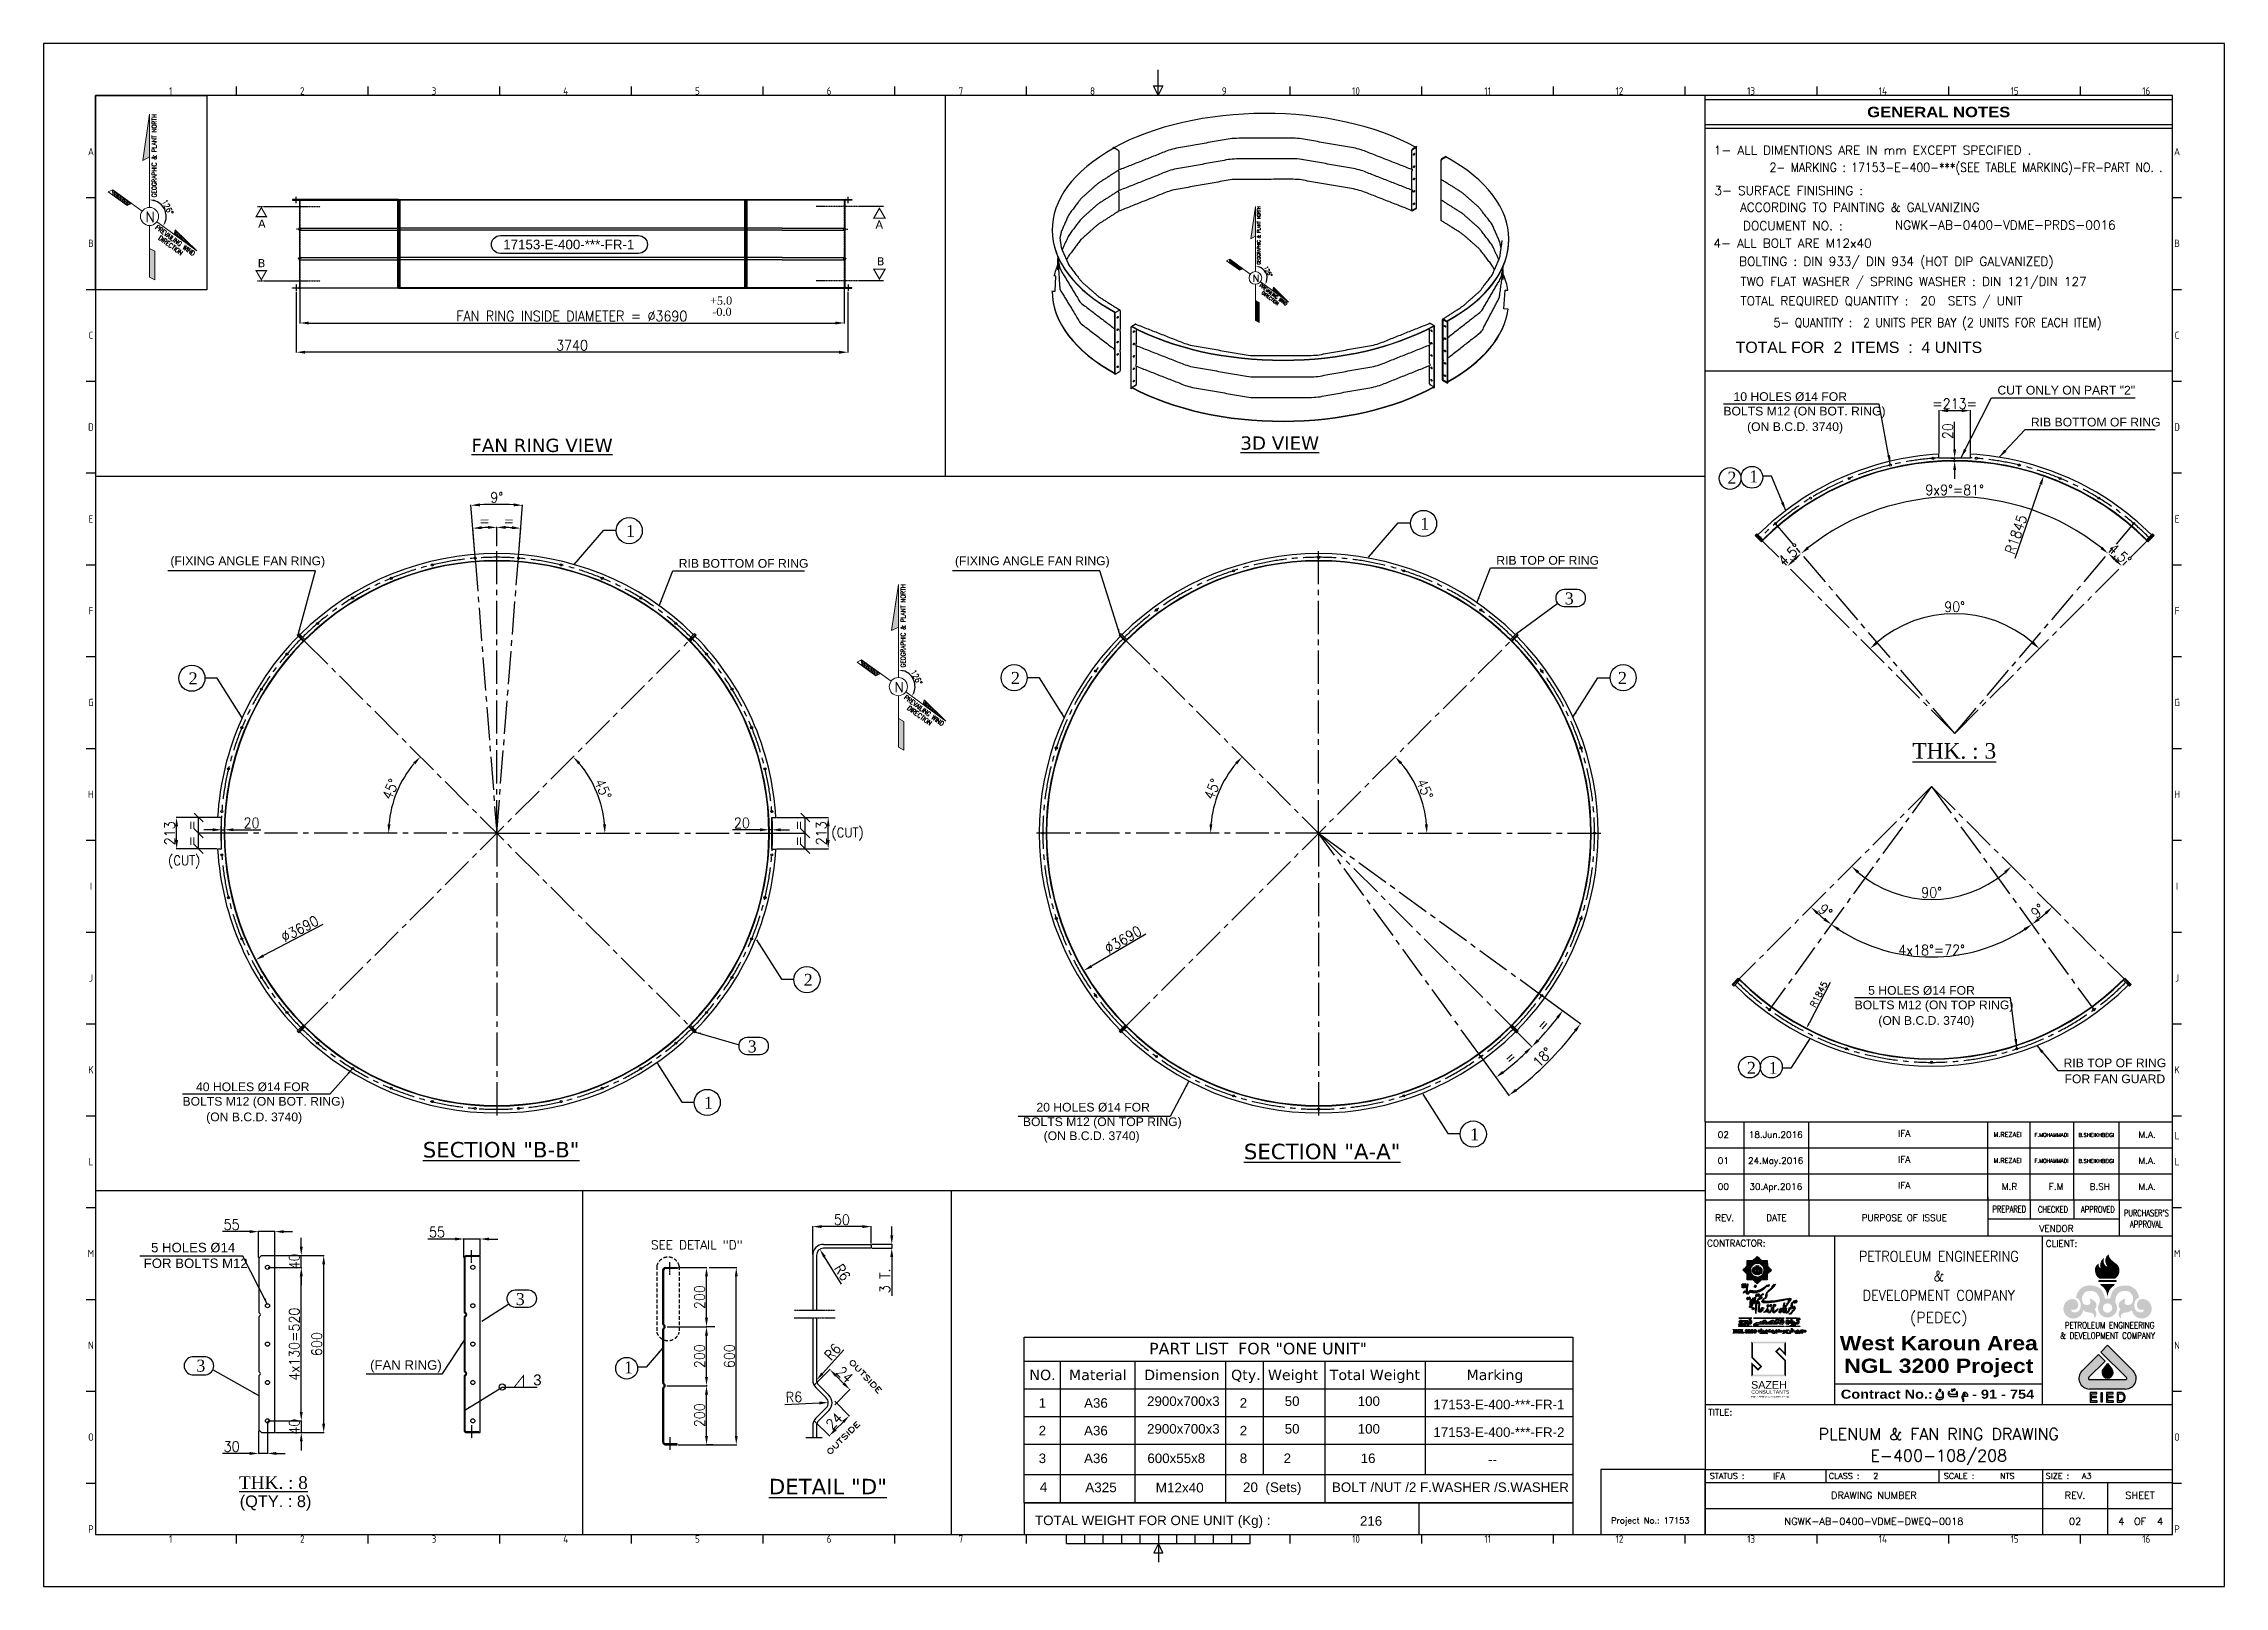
# Model space of a CAD drawing. Header units: inches. Extents: x 98758 to 118468, y 66787 to 119708.
# Drawn here: x 99333 to 114117, y 66787 to 77241 of the extents above; entities that cross this region are included whole.
import ezdxf
from ezdxf.enums import TextEntityAlignment as Align

# ---------------------------------------------------------------- set-up
doc = ezdxf.new("R2010")
doc.units = ezdxf.units.IN
doc.header["$MEASUREMENT"] = 0
for name, pattern in [('AUSGEZOGEN', [0]), ('CENTER2', [1.125, 0.75, -0.125, 0.125, -0.125]), ('HIDDEN', [0.375, 0.25, -0.125]), ('HIDDEN2', [0.1875, 0.125, -0.0625])]:
    doc.linetypes.add(name, pattern=pattern)
for name, color, linetype in [('1', 1, 'Continuous'), ('2', 2, 'HIDDEN2'), ('3', 3, 'Continuous'), ('3-TEXT', 6, 'Continuous'), ('ARM', 1, 'Continuous'), ('Border', 7, 'Continuous'), ('CADRE', 5, 'Continuous'), ('line', 7, 'Continuous'), ('LOGO', 10, 'AUSGEZOGEN'), ('PV-38C9D', 7, 'Continuous'), ('PV-772E5', 7, 'Continuous'), ('R2V', 7, 'Continuous'), ('TEXT', 6, 'Continuous'), ('TITLE', 4, 'Continuous')]:
    doc.layers.add(name, color=color, linetype=linetype)
doc.layers.add('TITLE-NOTE', color=7, linetype='Continuous', lineweight=13)
doc.styles.add('ARIAL', font='Arial')
doc.styles.add('ARIAL BLACK', font='')
doc.styles.add('ISO Proportional', font='isocp.shx')
doc.styles.add('ROMANC', font='ROMANC.shx', dxfattribs={"height": 3})
doc.styles.add('ROMANS', font='ROMANS.shx', dxfattribs={"width": 0.9})
doc.styles.add('ROMANT', font='romant', dxfattribs={"height": 400})
doc.styles.add('style1', font='verdana.ttf')
doc.styles.add('style10', font='swissl.ttf', dxfattribs={"height": 40})
doc.styles.add('style2', font='romans.shx')
doc.styles.add('style3', font='swissl.ttf')
doc.styles.add('style4', font='verdana.ttf', dxfattribs={"height": 80})
doc.styles.add('style7', font='times.ttf', dxfattribs={"height": 24})
doc.styles.add('XBR$0$SAZEH', font='arial.ttf')
doc.styles.get('ARIAL BLACK').set_extended_font_data('Arial Black')
doc.dimstyles.new('1', dxfattribs={"dimtxt": 43, "dimasz": 38, "dimexe": 2, "dimexo": 5, "dimgap": 10, "dimtad": 1, "dimdec": 0, "dimdsep": 46, "dimtxsty": 'style2', "dimcen": 15, "dimclrd": 8, "dimclre": 8, "dimclrt": 6, "dimadec": 0, "dimazin": 0, "dimtfac": 1, "dimtdec": 0, "dimtmove": 0, "dimatfit": 3, "dimfxl": 1, "dimarcsym": 0})
doc.dimstyles.new('4', dxfattribs={"dimtxt": 70, "dimasz": 60, "dimexe": 3, "dimexo": 5, "dimgap": 12, "dimtad": 1, "dimdec": 0, "dimdsep": 46, "dimtxsty": 'ROMANS', "dimcen": 2.5, "dimclrd": 6, "dimclre": 6, "dimclrt": 2, "dimadec": 0, "dimazin": 0, "dimtfac": 1, "dimtdec": 0, "dimtmove": 0, "dimatfit": 3, "dimfxl": 1, "dimarcsym": 0})

msp = doc.modelspace()

# ---------------------------------------------------------------- texts
at = {"color": 2}
for s, height, style, p in [('A', 55, 'style1', (100787.3, 75993.2)), ('A', 55, 'style1', (104972.4, 75987.9)), ('B', 55, 'style1', (100784.8, 75726.1)), ('B', 55, 'style1', (104981.6, 75738.4)), ('%%UFAN RING VIEW', 90, 'style1', (102233.4, 74474)), ('%%U3D VIEW', 90, 'style1', (107446.1, 74489.6)), ('2', 81, 'style7', (110747.5, 74259.6)), ('1', 81, 'style7', (110895.5, 74267.5)), ('1', 81, 'style7', (103281.1, 73898.5)), ('1', 81, 'style7', (108665.8, 73947.7)), ('3', 81, 'style7', (109644.6, 73441)), ('2', 81, 'style7', (100316.5, 72899.3)), ('2', 81, 'style7', (105890.7, 72902.6)), ('2', 81, 'style7', (104485.8, 70856.6)), ('3', 81, 'style7', (104105.9, 70405.4)), ('2', 81, 'style7', (110879.2, 70260.3)), ('1', 81, 'style7', (111027, 70260.3)), ('1', 81, 'style7', (103809.9, 70024.1)), ('%%USECTION "B-B"', 105, 'style1', (101903.8, 69693.6)), ('%%USECTION "A-A"', 105, 'style1', (107469.6, 69681.7)), ('1', 81, 'style7', (109003, 69809.9)), ('3', 81, 'style7', (102534, 68693.4)), ('3', 81, 'style7', (100368.6, 68242)), ('1', 81, 'style7', (103267.5, 68230.2)), ('PART LIST  FOR "ONE UNIT"', 77.948, 'style1', (106827.6, 68359.6)), ('NO.', 70.15, 'style1', (106015.9, 68185.3)), ('Material', 70.15, 'style1', (106283.8, 68185.3)), ('Dimension', 70.15, 'style1', (106794, 68185.3)), ('Qty.', 70.15, 'style1', (107382.9, 68185.3)), ('Weight', 70.15, 'style1', (107632.6, 68185.3)), ('Total Weight', 70.146, 'style1', (108051.6, 68185.3)), ('Marking', 70.15, 'style1', (108978.7, 68185.3)), ('%%UDETAIL "D"', 105, 'style1', (104249.9, 67411.1))]:
    msp.add_text(s, height=height, dxfattribs=dict(at, style=style)).set_placement(p)
at = {"color": 2, "style": 'style7'}
msp.add_text('2', height=81, rotation=360, dxfattribs=at).set_placement((110005.5, 72902.6))
at = {"color": 2, "style": 'ROMANS', "width": 0.9}
for p in [(104674.1, 71863.2), (100177.1, 71673.8)]:
    msp.add_text('(CUT)', height=65, dxfattribs=at).set_placement(p)
at = {"color": 6, "linetype": 'Continuous', "style": 'style2', "width": 1.406212}
for rotation, p, p2 in [(313.75288, (104789.5, 68305.2), (104993.7, 68091.9)), (44.83431, (104662.3, 67675.7), (104871.7, 67884))]:
    msp.add_text('OUTSIDE', height=35, rotation=rotation, dxfattribs=at).set_placement(p, p2, align=Align.FIT)
at = {"color": 2, "attachment_point": 1}
for s, insert, char_height, width, style in [('{\\fTimes New Roman|b0|i0|c0|p26;\\C6;+5.0\\fSwis721 Lt BT|b0|i0|c0|p42;\\H0.7125x;               \\P\\H1.333x;               }', (103850.4, 75527.6), 55, 1290.068, 'ARIAL'), ('{\\fTimes New Roman|b0|i0|c0|p26;\\C6;-0.0\\fSwis721 Lt BT|b0|i0|c0|p42;\\H0.7125x;               \\P\\H1.333x;               }', (103866, 75451.2), 55, 1290.068, 'ARIAL'), ('{\\fTimes New Roman|b0|i0|c0|p26;\\L\\C6;THK. : 3\\fSwis721 Lt BT|b0|i0|c0|p42;\\H0.7125x;\\l                \\P\\H1.333x;           }', (112001.4, 72501.3), 105, 1263.004, 'style1'), ('{\\fTimes New Roman|b0|i0|c0|p26;\\L\\C6;THK. : 8\\fSwis721 Lt BT|b0|i0|c0|p42;\\H0.7125x;\\l                \\P\\H1.333x;           }', (100658.6, 67533.8), 86.0461, 1641.905, 'ARIAL'), ('{\\fSwis721 Lt BT|b0|i0|c0|p42;\\C6;(QTY. : 8)\\P\\H0.8143x;                  \\P\\H1.333x;               }', (100662.8, 67403.5), 79.253, 1477.714, 'ARIAL')]:
    msp.add_mtext(s, dxfattribs=dict(at, insert=insert, char_height=char_height, width=width, style=style))
at = {"color": 0, "insert": (102709.3, 68223.1), "char_height": 73.592, "width": 13951.135, "attachment_point": 3, "style": 'style4'}
msp.add_mtext('{\\fSwis721 Lt BT|b0|i0|c0|p42;\\C6;  3             \\P\\H1.333x;               }', dxfattribs=at)
at = {"layer": '3-TEXT', "color": 2, "style": 'style10'}
msp.add_text('17153-E-400-***-FR-1', height=64.68, dxfattribs=at).set_placement((102893.5, 75880.1), align=Align.MIDDLE_CENTER)
at = {"layer": 'CADRE', "color": 1, "style": 'ARIAL BLACK'}
msp.add_text('GENERAL NOTES', height=70.424, dxfattribs=at).set_placement((112180, 76777.7), align=Align.MIDDLE_CENTER)
at = {"layer": 'CADRE', "color": 2, "style": 'ROMANS'}
for s, p in [('1- ALL DIMENTIONS ARE IN mm EXCEPT SPECIFIED .', (110655.4, 76488.7)), ('3- SURFACE FINISHING :  ', (110659.6, 76215.2)), ('  ACCORDING TO PAINTING & GALVANIZING', (110750.4, 76102.4)), (' DOCUMENT NO. :', (110812.2, 75977.1)), ('4- ALL BOLT ARE M12x40', (110653, 75858.6)), (' BOLTING : DIN 933/ DIN 934 (HOT DIP GALVANIZED) ', (110786, 75735.5)), ('TWO FLAT WASHER / SPRING WASHER : DIN 121/DIN 127', (110837, 75599)), ('TOTAL REQUIRED QUANTITY :  20  SETS / UNIT', (110837, 75468)), ('SEE DETAIL "D"', (103450.5, 69071.1))]:
    msp.add_text(s, height=60.024, dxfattribs=at).set_placement(p)
msp.add_text('NGWK-AB-0400-VDME-PRDS-0016', height=60.024, dxfattribs=at).set_placement((112631.1, 76011.9), align=Align.MIDDLE)
at = {"layer": 'CADRE', "color": 3, "style": 'ROMANS'}
msp.add_text('4', height=48.4, dxfattribs=at).set_placement((113418.4, 67227.3), align=Align.MIDDLE_CENTER)
at = {"layer": 'CADRE', "color": 2, "char_height": 60.024, "attachment_point": 3, "style": 'ROMANS'}
for s, insert, width in [('2- MARKING : 17153-E-400-***(SEE TABLE MARKING)-FR-PART NO. .{\\H1.333x;          }', (113698.3, 76432.5), 16277.173), ('5- QUANTITY :  2 UNITS PER BAY (2 UNITS FOR EACH ITEM)', (113283.2, 75380.4), 6513.584)]:
    msp.add_mtext(s, dxfattribs=dict(at, insert=insert, width=width))
at = {"layer": 'PV-38C9D', "style": 'style10'}
for s, height, p in [('CUT ONLY ON PART "2"', 59.005, (112578.1, 74863.3)), ('RIB BOTTOM OF RING', 59.005, (112805.1, 74647.1)), ('RIB TOP OF RING', 59.005, (109181.2, 73710)), ('RIB BOTTOM OF RING', 59.005, (103638.8, 73689.7)), ('RIB TOP OF RING', 59.005, (113026.5, 70304.9)), (' FOR FAN GUARD', 59.005, (113010.2, 70196.8)), ('1', 64.7, (106078.8, 67997.7)), ('A36', 64.66, (106386.6, 67997.7)), ('2900x700x3', 64.66, (106813.5, 68009.9)), ('2', 64.7, (107441.8, 67997.7)), ('50', 64.66, (107746.8, 68009.9)), ('100', 64.66, (108241.6, 68009.9)), ('2', 64.7, (106078.8, 67810.2)), ('A36', 64.66, (106386.6, 67810.1)), ('2900x700x3', 64.66, (106813.5, 67822.4)), ('2', 64.7, (107441.8, 67810.1)), ('50', 64.66, (107746.8, 67822.4)), ('100', 64.66, (108241.6, 67822.4)), ('3', 64.7, (106078.8, 67622.6)), ('A36', 64.66, (106386.6, 67622.5)), ('600x55x8', 64.66, (106815.7, 67622.9)), ('8', 64.7, (107441.8, 67622.9)), ('2', 64.7, (107739.3, 67622.9)), ('16', 64.66, (108261.7, 67622.9)), ('--', 64.66, (109125.9, 67614.5)), ('4', 65.4, (106086.8, 67427.8)), ('A325', 65.45, (106394.4, 67425.4)), ('M12x40', 65.45, (106872.2, 67423.4)), ('20  (Sets)', 65.45, (107463.5, 67426.2)), ('BOLT /NUT /2 F.WASHER /S.WASHER', 64.659, (108067, 67426.9)), ('TOTAL WEIGHT FOR ONE UNIT (Kg) :', 64.659, (106054.1, 67202.2)), ('216', 64.66, (108256.8, 67198.2))]:
    msp.add_text(s, height=height, dxfattribs=at).set_placement(p)
for s, p in [('17153-E-400-***-FR-1', (109198.8, 68019.7)), ('17153-E-400-***-FR-2', (109198.8, 67832.1))]:
    msp.add_text(s, height=64.659, dxfattribs=at).set_placement(p, align=Align.MIDDLE_CENTER)
at = {"layer": 'PV-38C9D', "attachment_point": 1, "style": 'style10'}
for s, insert, char_height, width in [('   10 HOLES {\\fVerdana|b0|i0|c0|p34;%%C}14 FOR\\PBOLTS M12 (ON BOT. RING) ', (110720.5, 74878.9), 59.005, 5971.591), ('{\\fSwis721 Lt BT|b0|i0|c0|p42;\\C6;(ON B.C.D. 3740)\\P\\H0.8143x;                  \\P\\H1.333x;               }', (110881.1, 74674.9), 59.005, 5971.591), ('(FIXING ANGLE FAN RING)\\P             \\P{\\H1.333x;               }', (100193, 73765.8), 59.005, 4680.903), ('(FIXING ANGLE FAN RING)\\P             \\P{\\H1.333x;               }', (105511.4, 73765.8), 59.005, 4680.903), ('    5 HOLES {\\fVerdana|b0|i0|c0|p34;%%C}14 FOR\\PBOLTS M12 (ON TOP RING) ', (111610.1, 70855.2), 59.005, 5971.591), ('{\\fSwis721 Lt BT|b0|i0|c0|p42;\\C6;(ON B.C.D. 3740)\\P\\H0.8143x;                  \\P\\H1.333x;               }', (111770.7, 70651.2), 59.005, 5971.591), ('    40 HOLES {\\fVerdana|b0|i0|c0|p34;%%C}14 FOR\\PBOLTS M12 (ON BOT. RING) ', (100275, 70201.9), 59.005, 5971.591), ('{\\fSwis721 Lt BT|b0|i0|c0|p42;\\C6;(ON B.C.D. 3740)\\P\\H0.8143x;                  \\P\\H1.333x;               }', (100435.5, 69997.9), 59.005, 5971.591), ('    20 HOLES {\\fVerdana|b0|i0|c0|p34;%%C}14 FOR\\PBOLTS M12 (ON TOP RING) ', (105972, 70063.7), 59.005, 5971.591), ('{\\fSwis721 Lt BT|b0|i0|c0|p42;\\C6;(ON B.C.D. 3740)\\P\\H0.8143x;                  \\P\\H1.333x;               }', (106112.5, 69870.2), 59.005, 5971.591), ('            5 HOLES {\\fVerdana|b0|i0|c0|p34;%%c}14 \\P          FOR BOLTS M12 \\P             ', (99764.2, 69115.1), 63.922, 5391.019), ('(FAN RING)\\P             \\P{\\H1.333x;               }', (101546.4, 68319.2), 63.922, 5391.019)]:
    msp.add_mtext(s, dxfattribs=dict(at, insert=insert, char_height=char_height, width=width))
at = {"layer": 'TITLE', "color": 7, "insert": (112474.7, 75221.7), "char_height": 76.905, "width": 6513.584, "attachment_point": 3, "style": 'style3'}
msp.add_mtext(' TOTAL FOR  2  ITEMS  :  4 UNITS', dxfattribs=at)

# ---------------------------------------------------------------- blocks, each defined once
blk = doc.blocks.new('*D467')
at = {"color": 6, "lineweight": -2, "transparency": 16777216}
for p, q in [((102123, 69141), (101937, 69141)), ((102183, 69015), (102183, 69144)), ((102293, 69141), (102183, 69141)), ((102293, 69034), (102293, 69144)), ((102353, 69141), (102413, 69141))]:
    blk.add_line(p, q, dxfattribs=at)
at = {"color": 6, "transparency": 16777216}
for points in [[(102123, 69151), (102123, 69131), (102183, 69141)], [(102353, 69151), (102353, 69131), (102293, 69141)]]:
    blk.add_solid(points, dxfattribs=at)
at = {"layer": 'Defpoints', "color": 0, "transparency": 16777216}
for p in [(102183, 69141), (102183, 69010), (102293, 69029)]:
    blk.add_point(p, dxfattribs=at)
at = {"color": 2, "transparency": 16777216, "insert": (102000, 69188), "char_height": 70, "attachment_point": 5, "style": 'ROMANS'}
blk.add_mtext('55', dxfattribs=at)
blk = doc.blocks.new('*D478')
at = {"color": 6, "lineweight": -2, "transparency": 16777216}
for p, q in [((101080, 67969), (101080, 68029)), ((100856, 67909), (101083, 67909)), ((101080, 67909), (101080, 67829)), ((100906, 67829), (101083, 67829)), ((101080, 67769), (101080, 67709))]:
    blk.add_line(p, q, dxfattribs=at)
at = {"color": 6, "transparency": 16777216}
for points in [[(101070, 67969), (101090, 67969), (101080, 67909)], [(101070, 67769), (101090, 67769), (101080, 67829)]]:
    blk.add_solid(points, dxfattribs=at)
at = {"layer": 'Defpoints', "color": 0, "transparency": 16777216}
for p in [(100851, 67909), (100901, 67829), (101080, 67829)]:
    blk.add_point(p, dxfattribs=at)
at = {"color": 2, "transparency": 16777216, "insert": (101033, 67869), "char_height": 70, "attachment_point": 5, "rotation": 90, "style": 'ROMANS'}
blk.add_mtext('40', dxfattribs=at)
blk = doc.blocks.new('*D479')
at = {"color": 6, "lineweight": -2, "transparency": 16777216}
for p, q in [((100856, 68949), (101083, 68949)), ((101080, 67969), (101080, 68889)), ((101003, 67909), (101083, 67909))]:
    blk.add_line(p, q, dxfattribs=at)
at = {"color": 6, "transparency": 16777216}
for points in [[(101070, 68889), (101090, 68889), (101080, 68949)], [(101070, 67969), (101090, 67969), (101080, 67909)]]:
    blk.add_solid(points, dxfattribs=at)
at = {"layer": 'Defpoints', "color": 0, "transparency": 16777216}
for p in [(100851, 68949), (101080, 68949), (100998, 67909)]:
    blk.add_point(p, dxfattribs=at)
at = {"color": 2, "transparency": 16777216, "insert": (101033, 68429), "char_height": 70, "attachment_point": 5, "rotation": 90, "style": 'ROMANS'}
blk.add_mtext('4x130=520', dxfattribs=at)
blk = doc.blocks.new('*D480')
at = {"color": 6, "lineweight": -2, "transparency": 16777216}
for p, q in [((101080, 69089), (101080, 69149)), ((100906, 69029), (101083, 69029)), ((100993, 68949), (101083, 68949)), ((101080, 68949), (101080, 69029)), ((101080, 68889), (101080, 68829))]:
    blk.add_line(p, q, dxfattribs=at)
at = {"color": 6, "transparency": 16777216}
for points in [[(101070, 69089), (101090, 69089), (101080, 69029)], [(101070, 68889), (101090, 68889), (101080, 68949)]]:
    blk.add_solid(points, dxfattribs=at)
at = {"layer": 'Defpoints', "color": 0, "transparency": 16777216}
for p in [(100901, 69029), (100988, 68949), (101080, 69029)]:
    blk.add_point(p, dxfattribs=at)
at = {"color": 2, "transparency": 16777216, "insert": (101033, 68989), "char_height": 70, "attachment_point": 5, "rotation": 90, "style": 'ROMANS'}
blk.add_mtext('40', dxfattribs=at)
blk = doc.blocks.new('*D481')
at = {"color": 6, "lineweight": -2, "transparency": 16777216}
for p, q in [((100851, 67904), (100851, 67685)), ((100791, 67842), (100791, 67685)), ((100731, 67688), (100545, 67688)), ((100851, 67688), (100791, 67688)), ((100911, 67688), (100971, 67688))]:
    blk.add_line(p, q, dxfattribs=at)
at = {"color": 6, "transparency": 16777216}
for points in [[(100731, 67698), (100731, 67678), (100791, 67688)], [(100911, 67698), (100911, 67678), (100851, 67688)]]:
    blk.add_solid(points, dxfattribs=at)
at = {"layer": 'Defpoints', "color": 0, "transparency": 16777216}
for p in [(100851, 67909), (100791, 67847), (100791, 67688)]:
    blk.add_point(p, dxfattribs=at)
at = {"color": 2, "transparency": 16777216, "insert": (100608, 67735), "char_height": 70, "attachment_point": 5, "style": 'ROMANS'}
blk.add_mtext('30', dxfattribs=at)
blk = doc.blocks.new('*D468')
at = {"color": 6, "lineweight": -2, "transparency": 16777216}
for p, q in [((101021, 69029), (101235, 69029)), ((101232, 67889), (101232, 68969)), ((101021, 67829), (101235, 67829))]:
    blk.add_line(p, q, dxfattribs=at)
at = {"color": 6, "transparency": 16777216}
for points in [[(101222, 68969), (101242, 68969), (101232, 69029)], [(101222, 67889), (101242, 67889), (101232, 67829)]]:
    blk.add_solid(points, dxfattribs=at)
at = {"layer": 'Defpoints', "color": 0, "transparency": 16777216}
for p in [(101016, 69029), (101232, 69029), (101016, 67829)]:
    blk.add_point(p, dxfattribs=at)
at = {"color": 2, "transparency": 16777216, "insert": (101185, 68429), "char_height": 70, "attachment_point": 5, "rotation": 90, "style": 'ROMANS'}
blk.add_mtext('600', dxfattribs=at)
blk = doc.blocks.new('*D482')
at = {"color": 6, "lineweight": -2, "transparency": 16777216}
for p, q in [((100731, 69191), (100545, 69191)), ((100791, 69015), (100791, 69194)), ((100901, 69191), (100791, 69191)), ((100901, 69034), (100901, 69194)), ((100961, 69191), (101021, 69191))]:
    blk.add_line(p, q, dxfattribs=at)
at = {"color": 6, "transparency": 16777216}
for points in [[(100731, 69201), (100731, 69181), (100791, 69191)], [(100961, 69201), (100961, 69181), (100901, 69191)]]:
    blk.add_solid(points, dxfattribs=at)
at = {"layer": 'Defpoints', "color": 0, "transparency": 16777216}
for p in [(100791, 69191), (100791, 69010), (100901, 69029)]:
    blk.add_point(p, dxfattribs=at)
at = {"color": 2, "transparency": 16777216, "insert": (100608, 69238), "char_height": 70, "attachment_point": 5, "style": 'ROMANS'}
blk.add_mtext('55', dxfattribs=at)
blk = doc.blocks.new('*D469')
at = {"color": 6, "lineweight": -2, "transparency": 16777216}
for p, q in [((101071, 75628), (101071, 75345)), ((104761, 75625), (104761, 75345)), ((101131, 75348), (104701, 75348))]:
    blk.add_line(p, q, dxfattribs=at)
at = {"color": 6, "transparency": 16777216}
for points in [[(101131, 75358), (101131, 75338), (101071, 75348)], [(104701, 75358), (104701, 75338), (104761, 75348)]]:
    blk.add_solid(points, dxfattribs=at)
at = {"layer": 'Defpoints', "color": 0, "transparency": 16777216}
for p in [(101071, 75633), (104761, 75630), (104761, 75348)]:
    blk.add_point(p, dxfattribs=at)
at = {"color": 2, "transparency": 16777216, "insert": (102914, 75395), "char_height": 70, "attachment_point": 5, "style": 'ROMANS'}
blk.add_mtext('FAN RING INSIDE DIAMETER = %%C3690', dxfattribs=at)
blk = doc.blocks.new('*D483')
at = {"color": 6, "lineweight": -2, "transparency": 16777216}
for p, q in [((101046, 75560), (101046, 75147)), ((104786, 75560), (104786, 75147)), ((104726, 75150), (101106, 75150))]:
    blk.add_line(p, q, dxfattribs=at)
at = {"color": 6, "transparency": 16777216}
for points in [[(101106, 75160), (101106, 75140), (101046, 75150)], [(104726, 75160), (104726, 75140), (104786, 75150)]]:
    blk.add_solid(points, dxfattribs=at)
at = {"layer": 'Defpoints', "color": 0, "transparency": 16777216}
for p in [(101046, 75565), (104786, 75565), (101046, 75150)]:
    blk.add_point(p, dxfattribs=at)
at = {"color": 2, "transparency": 16777216, "insert": (102916, 75197), "char_height": 70, "attachment_point": 5, "style": 'ROMANS'}
blk.add_mtext('3740', dxfattribs=at)
blk = doc.blocks.new('*D470')
at = {"color": 6, "lineweight": -2, "transparency": 16777216}
blk.add_arc((112288, 72567), 1603, 51.6451, 128.3549, dxfattribs=at)
at = {"color": 6, "transparency": 16777216}
for points in [[(111300, 73816), (111288, 73832), (111248, 73786)], [(113289, 73832), (113277, 73816), (113329, 73786)]]:
    blk.add_solid(points, dxfattribs=at)
at = {"layer": 'Defpoints', "color": 0, "transparency": 16777216}
for p in [(112663, 74126), (111077, 73985), (113519, 74008), (112288, 72567), (112288, 72567)]:
    blk.add_point(p, dxfattribs=at)
at = {"color": 2, "transparency": 16777216, "insert": (112288, 74217), "char_height": 70, "attachment_point": 5, "style": 'ROMANS'}
blk.add_mtext('9x9%%D=81°', dxfattribs=at)
blk = doc.blocks.new('*D471')
at = {"color": 6, "lineweight": -2, "transparency": 16777216}
blk.add_arc((112288, 72567), 1603, 132.6451, 132.8549, dxfattribs=at)
at = {"color": 6, "transparency": 16777216}
for points in [[(111196, 73754), (111209, 73739), (111248, 73786)], [(111205, 73735), (111191, 73749), (111155, 73700)]]:
    blk.add_solid(points, dxfattribs=at)
at = {"layer": 'Defpoints', "color": 0, "transparency": 16777216}
for p in [(111077, 73985), (110984, 73872), (111216, 73758), (112288, 72567), (112288, 72567)]:
    blk.add_point(p, dxfattribs=at)
at = {"color": 2, "transparency": 16777216, "insert": (111169, 73779), "char_height": 70, "attachment_point": 5, "rotation": 42.75, "style": 'ROMANS'}
blk.add_mtext('4.5°', dxfattribs=at)
blk = doc.blocks.new('*D472')
at = {"color": 6, "lineweight": -2, "transparency": 16777216}
blk.add_arc((112288, 72567), 1603, 47.1451, 47.3549, dxfattribs=at)
at = {"color": 6, "transparency": 16777216}
for points in [[(113368, 73739), (113381, 73754), (113329, 73786)], [(113385, 73749), (113372, 73735), (113422, 73700)]]:
    blk.add_solid(points, dxfattribs=at)
at = {"layer": 'Defpoints', "color": 0, "transparency": 16777216}
for p in [(113500, 73985), (113593, 73872), (113392, 73730), (112288, 72567), (112288, 72567)]:
    blk.add_point(p, dxfattribs=at)
at = {"color": 2, "transparency": 16777216, "insert": (113408, 73779), "char_height": 70, "attachment_point": 5, "rotation": 317.25, "style": 'ROMANS'}
blk.add_mtext('4.5°', dxfattribs=at)
blk = doc.blocks.new('*D484')
at = {"color": 6, "lineweight": -2, "transparency": 16777216}
blk.add_arc((112288, 72567), 811, 49.2408, 130.7592, dxfattribs=at)
at = {"color": 6, "transparency": 16777216}
for points in [[(111766, 73174), (111752, 73189), (111715, 73141)], [(112825, 73189), (112811, 73174), (112862, 73141)]]:
    blk.add_solid(points, dxfattribs=at)
at = {"layer": 'Defpoints', "color": 0, "transparency": 16777216}
for p in [(110984, 73872), (113593, 73872), (112498, 73350), (112288, 72567), (112288, 72567)]:
    blk.add_point(p, dxfattribs=at)
at = {"color": 2, "transparency": 16777216, "insert": (112288, 73425), "char_height": 70, "attachment_point": 5, "style": 'ROMANS'}
blk.add_mtext('90°', dxfattribs=at)
blk = doc.blocks.new('*D485')
at = {"color": 6, "lineweight": -2, "transparency": 16777216}
blk.add_line((112699, 73755), (112871, 74254), dxfattribs=at)
at = {"color": 6, "transparency": 16777216}
blk.add_solid([(112862, 74258), (112881, 74251), (112891, 74311)], dxfattribs=at)
at = {"layer": 'Defpoints', "color": 0, "transparency": 16777216}
for p in [(112891, 74311), (112288, 72567)]:
    blk.add_point(p, dxfattribs=at)
at = {"color": 2, "transparency": 16777216, "insert": (112704, 73915), "char_height": 70, "attachment_point": 5, "rotation": 70.9466, "style": 'ROMANS'}
blk.add_mtext('R1845', dxfattribs=at)
blk = doc.blocks.new('*D486')
at = {"layer": '1', "color": 8, "lineweight": -2, "transparency": 16777216}
blk.add_line((111444, 70879), (111301, 70603), dxfattribs=at)
at = {"layer": '1', "color": 8, "transparency": 16777216}
blk.add_solid([(111295, 70606), (111307, 70600), (111284, 70569)], dxfattribs=at)
at = {"layer": 'Defpoints', "color": 0, "transparency": 16777216}
for p in [(112132, 72208), (111284, 70569)]:
    blk.add_point(p, dxfattribs=at)
at = {"layer": '1', "color": 6, "transparency": 16777216, "insert": (111367, 70799), "char_height": 43, "attachment_point": 5, "rotation": 62.6323, "style": 'style2'}
blk.add_mtext('R1845', dxfattribs=at)
blk = doc.blocks.new('*D487')
at = {"color": 6, "lineweight": -2, "transparency": 16777216}
blk.add_arc((112132, 72208), 1156, 227.9736, 231.0264, dxfattribs=at)
at = {"color": 6, "transparency": 16777216}
for points in [[(111351, 71342), (111365, 71356), (111314, 71390)], [(111411, 71317), (111398, 71301), (111452, 71273)]]:
    blk.add_solid(points, dxfattribs=at)
at = {"layer": 'Defpoints', "color": 0, "transparency": 16777216}
for p in [(112132, 72208), (112132, 72208), (111358, 71349), (110827, 70903), (111033, 70695)]:
    blk.add_point(p, dxfattribs=at)
at = {"color": 2, "transparency": 16777216, "insert": (111411, 71364), "char_height": 70, "attachment_point": 5, "rotation": 319.5, "style": 'ROMANS'}
blk.add_mtext('9°', dxfattribs=at)
blk = doc.blocks.new('*D488')
at = {"color": 6, "lineweight": -2, "transparency": 16777216}
blk.add_arc((112132, 72208), 1156, 236.9736, 303.0264, dxfattribs=at)
at = {"color": 6, "transparency": 16777216}
for points in [[(111496, 71230), (111507, 71247), (111452, 71273)], [(112756, 71247), (112768, 71230), (112811, 71273)]]:
    blk.add_solid(points, dxfattribs=at)
at = {"layer": 'Defpoints', "color": 0, "transparency": 16777216}
for p in [(112132, 72208), (112132, 72208), (111891, 71077), (111033, 70695), (113231, 70695)]:
    blk.add_point(p, dxfattribs=at)
at = {"color": 2, "transparency": 16777216, "insert": (112132, 71099), "char_height": 70, "attachment_point": 5, "style": 'ROMANS'}
blk.add_mtext('4x18%%D=72°', dxfattribs=at)
blk = doc.blocks.new('*D473')
at = {"color": 6, "lineweight": -2, "transparency": 16777216}
blk.add_arc((112132, 72208), 1156, 308.9736, 312.0264, dxfattribs=at)
at = {"color": 6, "transparency": 16777216}
for points in [[(112865, 71301), (112853, 71317), (112811, 71273)], [(112899, 71356), (112913, 71342), (112949, 71390)]]:
    blk.add_solid(points, dxfattribs=at)
at = {"layer": 'Defpoints', "color": 0, "transparency": 16777216}
for p in [(112132, 72208), (112132, 72208), (112859, 71309), (113436, 70903), (113231, 70695)]:
    blk.add_point(p, dxfattribs=at)
at = {"color": 2, "transparency": 16777216, "insert": (112852, 71364), "char_height": 70, "attachment_point": 5, "rotation": 40.5, "style": 'ROMANS'}
blk.add_mtext('9°', dxfattribs=at)
blk = doc.blocks.new('*D489')
at = {"color": 6, "lineweight": -2, "transparency": 16777216}
blk.add_arc((112132, 72208), 766, 229.4894, 310.5106, dxfattribs=at)
at = {"color": 6, "transparency": 16777216}
for points in [[(111627, 71618), (111641, 71633), (111590, 71666)], [(112623, 71633), (112636, 71618), (112673, 71666)]]:
    blk.add_solid(points, dxfattribs=at)
at = {"layer": 'Defpoints', "color": 0, "transparency": 16777216}
for p in [(112132, 72208), (112132, 72208), (111934, 71468), (110827, 70903), (113436, 70903)]:
    blk.add_point(p, dxfattribs=at)
at = {"color": 2, "transparency": 16777216, "insert": (112132, 71489), "char_height": 70, "attachment_point": 5, "style": 'ROMANS'}
blk.add_mtext('90°', dxfattribs=at)
blk = doc.blocks.new('*D490')
at = {"color": 6, "lineweight": -2, "transparency": 16777216}
blk.add_arc((102405, 71890), 733, 139.6928, 175.3072, dxfattribs=at)
at = {"color": 6, "transparency": 16777216}
for points in [[(101839, 72371), (101854, 72358), (101887, 72408)], [(101685, 71950), (101665, 71951), (101672, 71890)]]:
    blk.add_solid(points, dxfattribs=at)
at = {"layer": 'Defpoints', "color": 0, "transparency": 16777216}
for p in [(101101, 73195), (101771, 72257), (100535, 71890), (102405, 71890), (103710, 70586)]:
    blk.add_point(p, dxfattribs=at)
at = {"color": 2, "transparency": 16777216, "insert": (101685, 72189), "char_height": 70, "attachment_point": 5, "rotation": 67.5, "style": 'ROMANS'}
blk.add_mtext('45°', dxfattribs=at)
blk = doc.blocks.new('*D474')
at = {"color": 6, "lineweight": -2, "transparency": 16777216}
blk.add_arc((102405, 71890), 733, 4.6928, 40.3072, dxfattribs=at)
at = {"color": 6, "transparency": 16777216}
for points in [[(102957, 72358), (102971, 72371), (102923, 72408)], [(103146, 71951), (103126, 71950), (103138, 71890)]]:
    blk.add_solid(points, dxfattribs=at)
at = {"layer": 'Defpoints', "color": 0, "transparency": 16777216}
for p in [(103710, 73195), (103113, 72080), (102405, 71890), (102405, 71890), (104275, 71890)]:
    blk.add_point(p, dxfattribs=at)
at = {"color": 2, "transparency": 16777216, "insert": (103126, 72189), "char_height": 70, "attachment_point": 5, "rotation": 292.5, "style": 'ROMANS'}
blk.add_mtext('45°', dxfattribs=at)
blk = doc.blocks.new('*D491')
at = {"color": 6, "lineweight": -2, "transparency": 16777216}
blk.add_arc((107977, 71890), 733, 139.6928, 175.3072, dxfattribs=at)
at = {"color": 6, "transparency": 16777216}
for points in [[(107411, 72371), (107425, 72358), (107459, 72408)], [(107256, 71950), (107237, 71951), (107244, 71890)]]:
    blk.add_solid(points, dxfattribs=at)
at = {"layer": 'Defpoints', "color": 0, "transparency": 16777216}
for p in [(106672, 73195), (107342, 72257), (106107, 71890), (107977, 71890), (107977, 71890)]:
    blk.add_point(p, dxfattribs=at)
at = {"color": 2, "transparency": 16777216, "insert": (107256, 72189), "char_height": 70, "attachment_point": 5, "rotation": 67.5, "style": 'ROMANS'}
blk.add_mtext('45°', dxfattribs=at)
blk = doc.blocks.new('*D475')
at = {"color": 6, "lineweight": -2, "transparency": 16777216}
blk.add_arc((107977, 71890), 733, 4.6928, 40.3072, dxfattribs=at)
at = {"color": 6, "transparency": 16777216}
for points in [[(108528, 72358), (108543, 72371), (108495, 72408)], [(108717, 71951), (108697, 71950), (108710, 71890)]]:
    blk.add_solid(points, dxfattribs=at)
at = {"layer": 'Defpoints', "color": 0, "transparency": 16777216}
for p in [(109281, 73195), (108685, 72080), (107977, 71890), (107977, 71890), (109847, 71890)]:
    blk.add_point(p, dxfattribs=at)
at = {"color": 2, "transparency": 16777216, "insert": (108697, 72189), "char_height": 70, "attachment_point": 5, "rotation": 292.5, "style": 'ROMANS'}
blk.add_mtext('45°', dxfattribs=at)
blk = doc.blocks.new('*D492')
at = {"color": 6, "lineweight": -2, "transparency": 16777216}
for p, q in [((102258, 73760), (102230, 74115)), ((102552, 73760), (102580, 74115))]:
    blk.add_line(p, q, dxfattribs=at)
blk.add_arc((102405, 71890), 2229, 87.0424, 92.9576, dxfattribs=at)
at = {"color": 6, "transparency": 16777216}
for points in [[(102291, 74106), (102290, 74126), (102230, 74112)], [(102521, 74126), (102520, 74106), (102580, 74112)]]:
    blk.add_solid(points, dxfattribs=at)
at = {"layer": 'Defpoints', "color": 0, "transparency": 16777216}
for p in [(102464, 74118), (102259, 73755), (102552, 73755), (102405, 71890), (102405, 71890)]:
    blk.add_point(p, dxfattribs=at)
at = {"color": 2, "transparency": 16777216, "insert": (102405, 74166), "char_height": 70, "attachment_point": 5, "style": 'ROMANS'}
blk.add_mtext('9°', dxfattribs=at)
blk = doc.blocks.new('*D493')
at = {"color": 6, "lineweight": -2, "transparency": 16777216}
for p, q in [((102405, 73835), (102405, 73966)), ((102552, 73760), (102568, 73960))]:
    blk.add_line(p, q, dxfattribs=at)
blk.add_arc((102405, 71890), 2073, 87.1582, 88.3418, dxfattribs=at)
at = {"color": 6, "transparency": 16777216}
for points in [[(102465, 73953), (102465, 73973), (102405, 73963)], [(102509, 73971), (102507, 73951), (102568, 73957)]]:
    blk.add_solid(points, dxfattribs=at)
at = {"layer": 'Defpoints', "color": 0, "transparency": 16777216}
for p in [(102514, 73961), (102405, 73830), (102552, 73755), (102405, 71890), (102405, 71890)]:
    blk.add_point(p, dxfattribs=at)
at = {"color": 2, "transparency": 16777216, "insert": (102488, 74009), "char_height": 70, "attachment_point": 5, "rotation": 357.75, "style": 'ROMANS'}
blk.add_mtext('=', dxfattribs=at)
blk = doc.blocks.new('*D476')
at = {"color": 6, "lineweight": -2, "transparency": 16777216}
for p, q in [((102258, 73760), (102242, 73960)), ((102405, 73835), (102405, 73966))]:
    blk.add_line(p, q, dxfattribs=at)
blk.add_arc((102405, 71890), 2073, 91.6582, 92.8418, dxfattribs=at)
at = {"color": 6, "transparency": 16777216}
for points in [[(102303, 73951), (102302, 73971), (102243, 73957)], [(102345, 73973), (102345, 73953), (102405, 73963)]]:
    blk.add_solid(points, dxfattribs=at)
at = {"layer": 'Defpoints', "color": 0, "transparency": 16777216}
for p in [(102351, 73963), (102405, 73830), (102259, 73755), (102405, 71890), (102405, 71890)]:
    blk.add_point(p, dxfattribs=at)
at = {"color": 2, "transparency": 16777216, "insert": (102322, 74009), "char_height": 70, "attachment_point": 5, "rotation": 2.25, "style": 'ROMANS'}
blk.add_mtext('=', dxfattribs=at)
blk = doc.blocks.new('*D494')
at = {"color": 6, "lineweight": -2, "transparency": 16777216}
for p, q in [((109494, 70788), (109755, 70599)), ((109079, 70373), (109269, 70112))]:
    blk.add_line(p, q, dxfattribs=at)
blk.add_arc((107977, 71890), 2195, 307.5665, 322.4335, dxfattribs=at)
at = {"color": 6, "transparency": 16777216}
for points in [[(109708, 70558), (109724, 70546), (109752, 70600)], [(109321, 70143), (109309, 70159), (109267, 70115)]]:
    blk.add_solid(points, dxfattribs=at)
at = {"layer": 'Defpoints', "color": 0, "transparency": 16777216}
for p in [(107977, 71890), (107977, 71890), (109490, 70791), (109076, 70377), (109445, 70259)]:
    blk.add_point(p, dxfattribs=at)
at = {"color": 2, "transparency": 16777216, "insert": (109495, 70372), "char_height": 70, "attachment_point": 5, "rotation": 45, "style": 'ROMANS'}
blk.add_mtext('18°', dxfattribs=at)
blk = doc.blocks.new('*D495')
at = {"color": 6, "lineweight": -2, "transparency": 16777216}
for p, q in [((109285, 70582), (109425, 70442)), ((109079, 70373), (109180, 70234))]:
    blk.add_line(p, q, dxfattribs=at)
blk.add_arc((107977, 71890), 2045, 307.6814, 313.3186, dxfattribs=at)
at = {"color": 6, "transparency": 16777216}
for points in [[(109373, 70410), (109386, 70396), (109423, 70445)], [(109233, 70264), (109221, 70280), (109179, 70236)]]:
    blk.add_solid(points, dxfattribs=at)
at = {"layer": 'Defpoints', "color": 0, "transparency": 16777216}
for p in [(107977, 71890), (107977, 71890), (109281, 70586), (109076, 70377), (109264, 70301)]:
    blk.add_point(p, dxfattribs=at)
at = {"color": 2, "transparency": 16777216, "insert": (109274, 70371), "char_height": 70, "attachment_point": 5, "rotation": 40.5, "style": 'ROMANS'}
blk.add_mtext('=', dxfattribs=at)
blk = doc.blocks.new('*D477')
at = {"color": 6, "lineweight": -2, "transparency": 16777216}
for p, q in [((109494, 70788), (109633, 70687)), ((109285, 70582), (109425, 70442))]:
    blk.add_line(p, q, dxfattribs=at)
blk.add_arc((107977, 71890), 2045, 316.6814, 322.3186, dxfattribs=at)
at = {"color": 6, "transparency": 16777216}
for points in [[(109587, 70646), (109603, 70634), (109631, 70689)], [(109472, 70481), (109457, 70495), (109423, 70445)]]:
    blk.add_solid(points, dxfattribs=at)
at = {"layer": 'Defpoints', "color": 0, "transparency": 16777216}
for p in [(107977, 71890), (107977, 71890), (109490, 70791), (109281, 70586), (109496, 70522)]:
    blk.add_point(p, dxfattribs=at)
at = {"color": 2, "transparency": 16777216, "insert": (109496, 70593), "char_height": 70, "attachment_point": 5, "rotation": 49.5, "style": 'ROMANS'}
blk.add_mtext('=', dxfattribs=at)
blk = doc.blocks.new('*D496')
at = {"color": 6, "lineweight": -2, "transparency": 16777216}
blk.add_line((106806, 71206), (106436, 70990), dxfattribs=at)
at = {"color": 6, "transparency": 16777216}
blk.add_solid([(106431, 70998), (106441, 70981), (106384, 70959)], dxfattribs=at)
at = {"layer": 'Defpoints', "color": 0, "transparency": 16777216}
for p in [(109570, 72821), (106384, 70959)]:
    blk.add_point(p, dxfattribs=at)
at = {"color": 2, "transparency": 16777216, "insert": (106651, 71170), "char_height": 70, "attachment_point": 5, "rotation": 30.3073, "style": 'ROMANS'}
blk.add_mtext('∅3690', dxfattribs=at)
blk = doc.blocks.new('*D497')
at = {"color": 6, "lineweight": -2, "transparency": 16777216}
blk.add_line((101226, 71272), (100825, 71061), dxfattribs=at)
at = {"color": 6, "transparency": 16777216}
blk.add_solid([(100820, 71070), (100829, 71052), (100771, 71033)], dxfattribs=at)
at = {"layer": 'Defpoints', "color": 0, "transparency": 16777216}
for p in [(104039, 72747), (100771, 71033)]:
    blk.add_point(p, dxfattribs=at)
at = {"color": 2, "transparency": 16777216, "insert": (101070, 71243), "char_height": 70, "attachment_point": 5, "rotation": 27.6805, "style": 'ROMANS'}
blk.add_mtext('∅3690', dxfattribs=at)
blk = doc.blocks.new('EIED LOGO - A3 P')
at = {"layer": 'ARM', "linetype": 'ByBlock'}
h = blk.add_hatch(color=1, dxfattribs=at)
edge = h.paths.add_edge_path()
edge.add_arc((-8.3, -15.2), 0.503, 135, 270)
edge.add_line((-8.3, -15.7), (8.3, -15.7))
edge.add_arc((8.3, -15.2), 0.503, 270, 405)
edge.add_line((8.7, -14.8), (-3.1, -3.1))
edge.add_line((-3.1, -3.1), (0, 0))
edge.add_line((0, 0), (11.7, -11.7))
edge.add_arc((8.3, -15.2), 4.84, -90, 45, ccw=False)
edge.add_line((8.3, -20), (-8.3, -20))
edge.add_arc((-8.3, -15.2), 4.84, 135, 270, ccw=False)
edge.add_line((-11.7, -11.7), (-4.2, -4.2))
edge.add_line((-4.2, -4.2), (-1.1, -7.3))
edge.add_line((-1.1, -7.3), (-8.7, -14.8))
h = blk.add_hatch(color=1, dxfattribs=at)
edge = h.paths.add_edge_path()
edge.add_line((0, -8.4), (-2, -10.9))
edge.add_arc((0, -12.5), 2.53, 141.564, 398.436)
edge.add_line((2, -10.9), (0, -8.4))
h = blk.add_hatch(color=1, dxfattribs=at)
h.paths.add_polyline_path([(6.2, -21.7), (5.9, -21.7), (4.4, -21.7), (4.4, -26), (6, -26), (6.2, -26), (6.4, -26), (6.7, -25.9), (6.7, -25.9), (7, -25.8), (7.2, -25.7), (7.2, -25.7), (7.4, -25.5), (7.6, -25.3), (7.7, -25.2), (7.8, -24.9), (7.9, -24.7), (7.9, -24.6), (8, -24.3), (8, -24.1), (8, -23.8), (8, -23.8), (8, -23.5), (8, -23.3), (7.9, -23), (7.8, -22.8), (7.8, -22.6), (7.7, -22.4), (7.5, -22.2), (7.3, -22), (7.2, -21.9), (6.9, -21.8), (6.7, -21.7), (6.5, -21.7)])
h.paths.add_polyline_path([(5, -22.2), (5.9, -22.2), (6.2, -22.2), (6.5, -22.2), (6.6, -22.3), (6.8, -22.4), (7, -22.5), (7.2, -22.8), (7.2, -22.8), (7.3, -23), (7.4, -23.2), (7.4, -23.5), (7.4, -23.8), (7.4, -23.9), (7.4, -24.2), (7.4, -24.4), (7.3, -24.6), (7.2, -24.8), (7.1, -25), (7, -25.2), (6.8, -25.3), (6.6, -25.4), (6.5, -25.4), (6.2, -25.5), (5.9, -25.5), (5, -25.5)], flags=16)
h.paths.add_polyline_path([(2.6, -22.2), (2.6, -21.7), (-0.5, -21.7), (-0.5, -26), (2.7, -26), (2.7, -25.5), (0.1, -25.5), (0.1, -24), (2.5, -24), (2.5, -23.5), (0.1, -23.5), (0.1, -22.2)])
h.paths.add_polyline_path([(-2.4, -26), (-3, -26), (-3, -21.7), (-2.4, -21.7)])
h.paths.add_polyline_path([(-4.9, -22.2), (-4.9, -21.7), (-8, -21.7), (-8, -26), (-4.8, -26), (-4.8, -25.5), (-7.4, -25.5), (-7.4, -24), (-5, -24), (-5, -23.5), (-7.4, -23.5), (-7.4, -22.2)])
at = {"layer": 'ARM', "color": 1, "linetype": 'ByBlock'}
for p, q in [((0, 0), (11.7, -11.7)), ((-11.7, -11.7), (-4.2, -4.2)), ((-8.7, -14.8), (-1.1, -7.3)), ((-4.2, -4.2), (-1.1, -7.3)), ((-3.1, -3.1), (0, 0)), ((-3.1, -3.1), (8.7, -14.8)), ((0, -8.4), (-2, -10.9)), ((0, -8.4), (2, -10.9)), ((-8.3, -15.7), (8.3, -15.7)), ((-8.3, -20), (8.3, -20)), ((-4.9, -21.7), (-8, -21.7)), ((-8, -21.7), (-8, -26)), ((-8, -26), (-4.8, -26)), ((-7.4, -23.5), (-7.4, -22.2)), ((-7.4, -22.2), (-4.9, -22.2)), ((-5, -23.5), (-7.4, -23.5)), ((-7.4, -25.5), (-7.4, -24)), ((-7.4, -24), (-5, -24)), ((-4.8, -25.5), (-7.4, -25.5)), ((-5, -24), (-5, -23.5)), ((-4.9, -22.2), (-4.9, -21.7)), ((-4.8, -26), (-4.8, -25.5)), ((-3, -26), (-3, -21.7)), ((-3, -21.7), (-2.4, -21.7)), ((-2.4, -26), (-3, -26)), ((-3, -26), (-3, -26)), ((-2.4, -21.7), (-2.4, -26)), ((2.6, -21.7), (-0.5, -21.7)), ((-0.5, -21.7), (-0.5, -26)), ((-0.5, -26), (2.7, -26)), ((0.1, -23.5), (0.1, -22.2)), ((0.1, -22.2), (2.6, -22.2)), ((2.5, -23.5), (0.1, -23.5)), ((0.1, -25.5), (0.1, -24)), ((0.1, -24), (2.5, -24)), ((2.7, -25.5), (0.1, -25.5)), ((2.5, -24), (2.5, -23.5)), ((2.6, -22.2), (2.6, -21.7)), ((2.7, -26), (2.7, -25.5)), ((5.9, -21.7), (4.4, -21.7)), ((4.4, -21.7), (4.4, -26)), ((4.4, -26), (6, -26)), ((5, -25.5), (5, -22.2)), ((5, -22.2), (5.9, -22.2)), ((5.9, -25.5), (5, -25.5)), ((6.2, -21.7), (5.9, -21.7)), ((5.9, -22.2), (6.2, -22.2)), ((6.2, -25.5), (5.9, -25.5)), ((6, -26), (6.2, -26)), ((6.5, -21.7), (6.2, -21.7)), ((6.2, -22.2), (6.5, -22.2)), ((6.5, -25.4), (6.2, -25.5)), ((6.2, -26), (6.4, -26)), ((6.4, -26), (6.7, -25.9)), ((6.7, -21.7), (6.5, -21.7)), ((6.5, -22.2), (6.6, -22.3)), ((6.6, -25.4), (6.5, -25.4)), ((6.6, -22.3), (6.8, -22.4)), ((6.8, -25.3), (6.6, -25.4)), ((6.9, -21.8), (6.7, -21.7)), ((6.7, -25.9), (7, -25.8)), ((6.7, -25.9), (6.7, -25.9)), ((6.8, -22.4), (7, -22.5)), ((7, -25.2), (6.8, -25.3)), ((7.2, -21.9), (6.9, -21.8)), ((7, -22.5), (7.2, -22.8)), ((7.1, -25), (7, -25.2)), ((7, -25.8), (7.2, -25.7)), ((7.2, -24.8), (7.1, -25)), ((7.3, -22), (7.2, -21.9)), ((7.2, -22.8), (7.2, -22.8)), ((7.2, -22.8), (7.3, -23)), ((7.3, -24.6), (7.2, -24.8)), ((7.2, -25.7), (7.4, -25.5)), ((7.2, -25.7), (7.2, -25.7)), ((7.5, -22.2), (7.3, -22)), ((7.3, -23), (7.4, -23.2)), ((7.4, -24.4), (7.3, -24.6)), ((7.4, -23.2), (7.4, -23.5)), ((7.4, -23.5), (7.4, -23.8)), ((7.4, -23.8), (7.4, -23.9)), ((7.4, -23.9), (7.4, -24.2)), ((7.4, -24.2), (7.4, -24.4)), ((7.4, -25.5), (7.6, -25.3)), ((7.7, -22.4), (7.5, -22.2)), ((7.6, -25.3), (7.7, -25.2)), ((7.8, -22.6), (7.7, -22.4)), ((7.7, -25.2), (7.8, -24.9)), ((7.8, -22.8), (7.8, -22.6)), ((7.9, -23), (7.8, -22.8)), ((7.8, -24.9), (7.9, -24.7)), ((8, -23.3), (7.9, -23)), ((7.9, -24.6), (8, -24.3)), ((7.9, -24.7), (7.9, -24.6)), ((8, -23.5), (8, -23.3)), ((8, -23.8), (8, -23.5)), ((8, -24.1), (8, -23.8)), ((8, -23.8), (8, -23.8)), ((8, -24.3), (8, -24.1))]:
    blk.add_line(p, q, dxfattribs=at)
for centre, radius, start, end in [((-8.3, -15.2), 4.84, 135, 270), ((-8.3, -15.2), 0.503, 135, 270), ((0, -12.5), 2.53, 141.564, 38.436), ((8.3, -15.2), 4.84, 270, 45), ((8.3, -15.2), 0.503, 270, 45)]:
    blk.add_arc(centre, radius, start, end, dxfattribs=at)
blk = doc.blocks.new('PEDECA3')
at = {"layer": 'ARM'}
blk.add_hatch(color=10, dxfattribs=at).paths.add_polyline_path([(13.97, -8.24), (10.94, -8.24), (10.63, -8), (10.37, -7.68), (10.26, -7.48), (10.18, -7.24), (10.09, -6.76), (10.08, -6.37), (10.15, -6.06), (10.27, -5.82), (10.59, -5.5), (10.79, -5.36), (10.78, -5.54), (10.83, -5.86), (10.91, -6.01), (11.03, -6.13), (11.18, -6.27), (11.11, -5.99), (11.08, -5.69), (11.11, -5.36), (11.28, -4.84), (11.49, -4.55), (11.73, -4.34), (11.87, -4.25), (11.77, -4.52), (11.73, -4.78), (11.75, -5.05), (11.87, -5.43), (12.05, -5.7), (12.2, -5.82), (12.35, -5.89), (12.5, -5.93), (12.33, -5.66), (12.2, -5.4), (12.11, -5.09), (12.08, -4.8), (12.09, -4.56), (12.23, -4.11), (12.36, -3.89), (12.53, -3.72), (12.73, -3.55), (12.76, -3.86), (12.87, -4.15), (13.09, -4.48), (13.62, -4.98), (14.17, -5.41), (14.44, -5.66), (14.63, -5.93), (14.73, -6.22), (14.8, -6.55), (14.8, -6.9), (14.72, -7.25), (14.59, -7.57), (14.44, -7.82), (14.13, -8.13)])
h = blk.add_hatch(color=256, dxfattribs=at)
h.paths.add_polyline_path([(12.5, -15.75), (12.14, -15.71), (11.79, -15.6), (11.48, -15.43), (11.21, -15.21), (10.98, -14.94), (10.82, -14.62), (10.71, -14.28), (10.67, -13.92), (10.7, -13.61), (10.77, -13.33), (10.88, -13.06), (11.04, -12.82), (10.97, -12.26), (10.86, -11.79), (10.67, -11.4), (10.39, -11.02), (10.18, -10.86), (9.95, -10.74), (9.43, -10.62), (8.91, -10.64), (8.48, -10.72), (8.29, -10.81), (8.11, -10.94), (7.8, -11.34), (7.67, -11.58), (7.6, -11.86), (7.57, -12.17), (7.6, -12.48), (7.7, -12.77), (7.81, -13), (7.97, -13.16), (8.14, -13.27), (8.53, -13.34), (8.94, -13.26), (9.1, -13.17), (9.18, -13.02), (9.22, -12.85), (9.2, -12.66), (9.11, -12.32), (9.05, -12.14), (9.14, -12.13), (9.34, -12.2), (9.6, -12.33), (9.86, -12.51), (10.21, -12.84), (10.32, -13.05), (10.36, -13.35), (10.32, -13.68), (10.19, -13.94), (10.01, -14.17), (10.16, -14.37), (10.28, -14.63), (10.36, -15.01), (10.33, -15.37), (10.19, -15.63), (10.04, -15.79), (9.94, -15.85), (9.92, -15.82), (9.93, -15.71), (9.94, -15.4), (9.9, -15.26), (9.8, -15.13), (9.49, -14.89), (9.26, -14.8), (9, -14.77), (8.7, -14.74), (8.35, -14.65), (8.07, -14.5), (7.91, -14.37), (7.81, -14.26), (7.73, -14.58), (7.65, -14.85), (7.55, -15.06), (7.37, -15.29), (7.04, -15.58), (6.83, -15.72), (6.56, -15.83), (6.25, -15.91), (5.88, -15.94), (5.51, -15.9), (5.15, -15.79), (4.84, -15.61), (4.56, -15.39), (4.33, -15.11), (4.15, -14.79), (4.04, -14.44), (4.01, -14.06), (4.04, -13.68), (4.14, -13.33), (4.3, -13.01), (4.51, -12.73), (4.77, -12.51), (5.08, -12.33), (5.42, -12.22), (5.8, -12.18), (6.14, -12.23), (6.39, -12.36), (6.59, -12.54), (6.71, -12.74), (6.84, -13.12), (6.86, -13.3), (6.85, -13.41), (6.79, -13.68), (6.62, -13.98), (6.48, -14.1), (6.29, -14.2), (5.92, -14.27), (5.68, -14.25), (5.54, -14.22), (5.5, -14.24), (5.53, -14.36), (5.6, -14.54), (5.79, -14.69), (6.09, -14.76), (6.5, -14.71), (6.71, -14.63), (6.91, -14.51), (7.08, -14.33), (7.22, -14.08), (7.3, -13.76), (7.34, -13.35), (7.3, -12.95), (7.19, -12.62), (7.05, -12.38), (6.89, -12.2), (6.58, -12), (6.44, -11.94), (6.5, -11.57), (6.63, -11.19), (6.84, -10.75), (7.16, -10.32), (7.63, -9.94), (7.92, -9.79), (8.25, -9.67), (8.64, -9.59), (9.08, -9.57), (9.9, -9.64), (10.53, -9.82), (11.01, -10.11), (11.36, -10.47), (11.62, -10.87), (11.79, -11.3), (12.01, -12.15), (12.5, -12.08), (12.99, -12.15), (13.21, -11.3), (13.39, -10.87), (13.64, -10.47), (13.99, -10.11), (14.47, -9.82), (15.11, -9.64), (15.94, -9.57), (16.37, -9.59), (16.75, -9.67), (17.09, -9.79), (17.38, -9.94), (17.84, -10.32), (18.18, -10.75), (18.39, -11.19), (18.5, -11.57), (18.57, -11.94), (18.43, -12), (18.12, -12.2), (17.95, -12.38), (17.81, -12.62), (17.71, -12.95), (17.67, -13.35), (17.7, -13.76), (17.8, -14.08), (17.93, -14.33), (18.1, -14.51), (18.29, -14.63), (18.5, -14.71), (18.91, -14.76), (19.22, -14.69), (19.4, -14.54), (19.49, -14.36), (19.51, -14.24), (19.46, -14.22), (19.32, -14.25), (19.08, -14.27), (18.72, -14.2), (18.53, -14.1), (18.39, -13.98), (18.22, -13.68), (18.16, -13.41), (18.15, -13.3), (18.17, -13.12), (18.29, -12.74), (18.42, -12.54), (18.61, -12.36), (18.87, -12.23), (19.21, -12.18), (19.59, -12.22), (19.93, -12.33), (20.23, -12.51), (20.49, -12.73), (20.7, -13.01), (20.87, -13.33), (20.97, -13.68), (21, -14.06), (20.96, -14.44), (20.85, -14.79), (20.68, -15.11), (20.45, -15.39), (20.17, -15.61), (19.85, -15.79), (19.5, -15.9), (19.12, -15.94), (18.76, -15.91), (18.45, -15.83), (18.18, -15.72), (17.96, -15.58), (17.64, -15.29), (17.46, -15.06), (17.35, -14.85), (17.27, -14.58), (17.19, -14.26), (17.1, -14.37), (16.94, -14.5), (16.65, -14.65), (16.32, -14.74), (16.01, -14.77), (15.74, -14.8), (15.52, -14.89), (15.2, -15.13), (15.11, -15.26), (15.07, -15.4), (15.08, -15.71), (15.08, -15.82), (15.06, -15.85), (14.97, -15.79), (14.81, -15.63), (14.68, -15.37), (14.64, -15.01), (14.73, -14.63), (14.84, -14.37), (15.01, -14.17), (14.81, -13.94), (14.69, -13.68), (14.64, -13.35), (14.7, -13.05), (14.8, -12.84), (15.15, -12.51), (15.4, -12.33), (15.66, -12.2), (15.87, -12.13), (15.95, -12.14), (15.9, -12.32), (15.8, -12.66), (15.8, -12.85), (15.82, -13.02), (15.9, -13.17), (16.07, -13.26), (16.48, -13.34), (16.87, -13.27), (17.04, -13.16), (17.19, -13), (17.32, -12.77), (17.4, -12.48), (17.43, -12.17), (17.41, -11.86), (17.33, -11.58), (17.21, -11.34), (16.89, -10.94), (16.71, -10.81), (16.53, -10.72), (16.1, -10.64), (15.57, -10.62), (15.05, -10.74), (14.82, -10.86), (14.62, -11.02), (14.33, -11.4), (14.15, -11.79), (14.04, -12.26), (13.97, -12.82), (14.12, -13.06), (14.24, -13.33), (14.31, -13.61), (14.33, -13.92), (14.3, -14.28), (14.19, -14.62), (14.02, -14.94), (13.8, -15.21), (13.52, -15.43), (13.21, -15.6), (12.87, -15.71)])
h.paths.add_polyline_path([(12.5, -14.83), (12.86, -14.76), (13.15, -14.56), (13.35, -14.27), (13.42, -13.92), (13.35, -13.56), (13.15, -13.27), (12.86, -13.07), (12.5, -13), (12.15, -13.07), (11.86, -13.27), (11.66, -13.56), (11.59, -13.92), (11.66, -14.27), (11.86, -14.56), (12.15, -14.76)], flags=16)
h = blk.add_hatch(color=256, dxfattribs=at)
h.paths.add_polyline_path([(12.5, -8.93), (10.91, -8.93), (10.77, -8.87), (10.72, -8.73), (10.72, -8.72), (10.77, -8.58), (10.91, -8.52), (12.5, -8.52), (14.09, -8.52), (14.23, -8.58), (14.29, -8.72), (14.29, -8.73), (14.23, -8.87), (14.09, -8.93)])
h.paths.add_polyline_path([(12.5, -11.68), (12.41, -11.23), (12.28, -10.81), (12.11, -10.43), (11.7, -9.93), (11.27, -9.58), (11.13, -9.44), (11.14, -9.36), (11.24, -9.3), (12.5, -9.3), (13.77, -9.3), (13.87, -9.36), (13.88, -9.44), (13.74, -9.58), (13.3, -9.93), (12.9, -10.43), (12.72, -10.81), (12.59, -11.23)])
at = {"layer": 'ARM', "color": 2, "style": 'ROMANT', "width": 0.830762}
for s, p in [('PETROLEUM ENGINEERING', (12.9, -17.22)), ('& DEVELOPMENT COMPANY', (12.5, -19.22))]:
    blk.add_text(s, height=1.215, dxfattribs=at).set_placement(p, align=Align.MIDDLE_CENTER)
blk = doc.blocks.new('SAZEH')
at = {"layer": 'LOGO', "color": 84}
for points in [[(-2.61, 5.92), (-2.22, 5.53), (5.64, 5.92), (5.25, 5.53)], [(-2.61, 2.06), (-2.22, 2.22), (-2.61, 5.92), (-2.22, 5.53)], [(5.64, 5.92), (5.25, 5.53), (5.64, 2.53), (5.25, 3.47)], [(-0.55, 0), (0, 0), (-2.61, 2.06), (-2.22, 2.22)], [(-2.61, -2.34), (-2.22, -1.95), (-2.61, 1.05), (-2.22, 0.11)], [(-2.61, 1.05), (-2.22, 0.11), (-1.05, -0.5), (-1.05, -1.05)], [(-0.8, -0.25), (-0.53, -0.53), (-0.55, 0), (0, 0)], [(4.09, 4.09), (4.09, 4.64), (3.58, 3.58), (3.03, 3.58)], [(3.58, 3.58), (3.03, 3.58), (5.64, 1.52), (5.25, 1.36)], [(5.64, 2.53), (5.25, 3.47), (4.09, 4.09), (4.09, 4.64)], [(5.64, 1.52), (5.25, 1.36), (5.64, -2.34), (5.25, -1.95)], [(5.64, -2.34), (5.25, -1.95), (-2.61, -2.34), (-2.22, -1.95)], [(-1.05, -0.5), (-1.05, -1.05), (-0.8, -0.25), (-0.53, -0.53)]]:
    blk.add_trace(points, dxfattribs=at)
at = {"layer": 'LOGO', "color": 84, "style": 'XBR$0$SAZEH'}
blk.add_text('SAZEH', height=1.834, dxfattribs=at).set_placement((-2.69, -5.3))
for s, height, width, p in [('ENGINEERING & CONSTRUCTION', 0.3983, 0.9167, (-2.65, -7.47)), ('CONSULTANTS', 0.8672, 0.925377, (-2.65, -6.53))]:
    blk.add_text(s, height=height, dxfattribs=dict(at, width=width)).set_placement(p)
blk = doc.blocks.new('logo NGL-3200')
at = {"linetype": 'Continuous'}
h = blk.add_hatch(color=86, dxfattribs=at)
h.dxf.hatch_style = 1
h.paths.add_polyline_path([(1.395349, -0.125), (1.424418, -0.107558), (1.534883, 0.008721), (1.558139, 0.020349), (1.558139, 0.037791), (1.465116, 0.130814), (1.453488, 0.130814), (1.319767, 0.270349), (1.308139, 0.270349), (1.19186, 0.392442), (1.180232, 0.392442), (1.098837, 0.479651), (1.093023, 0.479651), (1.087209, 1.125), (0.418604, 1.125), (0.360465, 1.188953), (0.348837, 1.188953), (0.22093, 1.322674), (0.209302, 1.322674), (0.087209, 1.450581), (0.075581, 1.450581), (-0.046512, 1.578488), (-0.05814, 1.578488), (-0.08721, 1.543605), (-0.116279, 1.526163), (-0.238372, 1.398256), (-0.261628, 1.386628), (-0.360465, 1.281977), (-0.389535, 1.264535), (-0.517442, 1.130814), (-1.197675, 1.125), (-1.197675, 0.479651), (-1.22093, 0.468023), (-1.343023, 0.340116), (-1.366279, 0.328488), (-1.476744, 0.212209), (-1.5, 0.200581), (-1.575582, 0.119186), (-1.656977, 0.049419), (-1.668605, 0.026163), (-1.616279, -0.026163), (-1.58721, -0.043605), (-1.465117, -0.171512), (-1.441861, -0.18314), (-1.33721, -0.293605), (-1.313954, -0.305233), (-1.203489, -0.415698), (-1.197675, -1.061047), (-0.523256, -1.06686), (-0.5, -1.09593), (-0.476744, -1.107558), (-0.372093, -1.218023), (-0.343023, -1.235465), (-0.238372, -1.34593), (-0.209303, -1.363372), (-0.08721, -1.491279), (-0.046512, -1.514535), (0.017442, -1.444767), (0.046511, -1.427326), (0.151163, -1.31686), (0.180232, -1.299419), (0.296511, -1.177326), (0.325581, -1.159884), (0.406977, -1.072674), (1.087209, -1.06686), (1.087209, -0.421512), (1.122093, -0.386628), (1.151163, -0.369186), (1.255814, -0.258721), (1.27907, -0.247093)])
h.paths.add_polyline_path([(1.296511, -0.194767), (1.273256, -0.206395), (1.156977, -0.328488), (1.133721, -0.340116), (1.069767, -0.40407), (1.063953, -1.037791), (0.406977, -1.037791), (0.331395, -1.119186), (0.302325, -1.136628), (0.19186, -1.252907), (0.168604, -1.264535), (0.052325, -1.386628), (0.02907, -1.398256), (-0.052836, -1.487607), (-0.069768, -1.462209), (-0.081396, -1.462209), (-0.197675, -1.340116), (-0.209303, -1.340116), (-0.343023, -1.200581), (-0.354651, -1.200581), (-0.476744, -1.072674), (-0.488372, -1.072674), (-0.517442, -1.037791), (-1.174419, -1.037791), (-1.174419, -0.40407), (-1.186047, -0.40407), (-1.302326, -0.281977), (-1.313954, -0.281977), (-1.447675, -0.142442), (-1.459303, -0.142442), (-1.581396, -0.014535), (-1.593023, -0.014535), (-1.610465, 0.008721), (-1.616279, 0.008721), (-1.633721, 0.037791), (-1.616279, 0.043605), (-1.511628, 0.15407), (-1.488372, 0.165698), (-1.366279, 0.293605), (-1.343023, 0.305233), (-1.238372, 0.415698), (-1.215117, 0.427326), (-1.180233, 0.462209), (-1.174419, 1.101744), (-0.511628, 1.101744), (-0.412791, 1.206395), (-0.383721, 1.223837), (-0.267442, 1.34593), (-0.244186, 1.357558), (-0.127907, 1.479651), (-0.104651, 1.491279), (-0.075582, 1.526163), (-0.046512, 1.543605), (0.058139, 1.43314), (0.087209, 1.415698), (0.19186, 1.305233), (0.22093, 1.287791), (0.331395, 1.171512), (0.354651, 1.159884), (0.401163, 1.107558), (1.063953, 1.101744), (1.063953, 0.473837), (1.156977, 0.380814), (1.180232, 0.369186), (1.302325, 0.241279), (1.325581, 0.229651), (1.447674, 0.101744), (1.47093, 0.090116), (1.52907, 0.031977), (1.430232, -0.06686), (1.406977, -0.078488)], flags=16)
h.paths.add_polyline_path([(1.337209, -0.037791), (1.308139, -0.055233), (1.19186, -0.177326), (1.16279, -0.194767), (1.063953, -0.299419), (1.040697, -0.311047), (0.976744, -0.375), (0.976744, -0.956395), (0.366279, -0.962209), (0.22093, -1.107558), (0.19186, -1.125), (0.087209, -1.235465), (0.063953, -1.247093), (-0.046512, -1.363372), (-0.069768, -1.351744), (-0.104651, -1.311047), (-0.133721, -1.293605), (-0.25, -1.171512), (-0.273256, -1.159884), (-0.395349, -1.031977), (-0.418605, -1.020349), (-0.476744, -0.956395), (-1.081396, -0.956395), (-1.08721, -0.375), (-1.22093, -0.241279), (-1.25, -0.223837), (-1.354651, -0.113372), (-1.377907, -0.101744), (-1.5, 0.026163), (-1.511628, 0.031977), (-1.406977, 0.136628), (-1.377907, 0.15407), (-1.273256, 0.264535), (-1.25, 0.276163), (-1.127907, 0.40407), (-1.104651, 0.415698), (-1.081396, 0.438953), (-1.081396, 1.020349), (-0.47093, 1.026163), (-0.447675, 1.055233), (-0.418605, 1.072674), (-0.302326, 1.194767), (-0.27907, 1.206395), (-0.168605, 1.322674), (-0.145349, 1.334302), (-0.052326, 1.427326), (-0.017442, 1.386628), (-0.005814, 1.386628), (0.116279, 1.258721), (0.127907, 1.258721), (0.261628, 1.119186), (0.273256, 1.119186), (0.366279, 1.020349), (0.976744, 1.020349), (0.982496, 0.439361), (1.087209, 0.328488), (1.098837, 0.328488), (1.22093, 0.200581), (1.232558, 0.200581), (1.360465, 0.06686), (1.372093, 0.06686), (1.401163, 0.026163)], flags=0)
h.paths.add_polyline_path([(0.72093, -0.037791), (0.697674, -0.171512), (0.651163, -0.305233), (0.587209, -0.415698), (0.546511, -0.462209), (0.534883, -0.485465), (0.41279, -0.59593), (0.325581, -0.65407), (0.255814, -0.688953), (0.139535, -0.729651), (0.005814, -0.752907), (-0.116279, -0.747093), (-0.168605, -0.747093), (-0.226744, -0.729651), (-0.25, -0.729651), (-0.30814, -0.706395), (-0.325582, -0.706395), (-0.406977, -0.665698), (-0.418605, -0.665698), (-0.436047, -0.648256), (-0.447675, -0.648256), (-0.5, -0.607558), (-0.511628, -0.607558), (-0.523256, -0.590116), (-0.534884, -0.590116), (-0.552326, -0.56686), (-0.563954, -0.56686), (-0.610465, -0.514535), (-0.616279, -0.514535), (-0.651163, -0.468023), (-0.656977, -0.468023), (-0.668605, -0.444767), (-0.674419, -0.444767), (-0.709303, -0.386628), (-0.715117, -0.386628), (-0.726744, -0.357558), (-0.732558, -0.357558), (-0.767442, -0.276163), (-0.773256, -0.276163), (-0.802326, -0.171512), (-0.80814, -0.171512), (-0.819768, -0.090116), (-0.825582, -0.090116), (-0.831396, 0.084302), (-0.80814, 0.223837), (-0.767442, 0.340116), (-0.732558, 0.398256), (-0.72093, 0.427326), (-0.668605, 0.497093), (-0.651163, 0.526163), (-0.540698, 0.630814), (-0.459303, 0.688953), (-0.313954, 0.758721), (-0.180233, 0.793605), (0.02907, 0.799419), (0.151163, 0.776163), (0.267442, 0.735465), (0.313953, 0.706395), (0.343023, 0.694767), (0.389535, 0.659884), (0.436046, 0.630814), (0.5, 0.572674), (0.511628, 0.549419), (0.552325, 0.508721), (0.610465, 0.427326), (0.674418, 0.299419), (0.715116, 0.136628)], flags=0)
h.paths.add_polyline_path([(0.482558, -0.072674), (0.453488, -0.18314), (0.418604, -0.252907), (0.348837, -0.340116), (0.284883, -0.392442), (0.255814, -0.40407), (0.215116, -0.421512), (0.226744, -0.398256), (0.25, -0.380814), (0.261628, -0.357558), (0.308139, -0.293605), (0.343023, -0.218023), (0.366279, -0.130814), (0.366279, 0.061047), (0.331395, 0.177326), (0.284883, 0.264535), (0.232558, 0.322674), (0.22093, 0.34593), (0.156977, 0.40407), (0.174418, 0.40407), (0.273256, 0.357558), (0.360465, 0.287791), (0.41279, 0.223837), (0.424418, 0.194767), (0.430232, 0.194767), (0.47093, 0.09593)], flags=0)
h.paths.add_polyline_path([(0.308139, -0.084302), (0.273256, -0.200581), (0.203488, -0.311047), (0.180232, -0.328488), (0.16279, -0.357558), (0.139535, -0.369186), (0.127907, -0.386628), (0.044185, -0.43686), (0.174418, -0.456395), (0.174418, -0.468023), (0.093023, -0.485465), (-0.02907, -0.479651), (-0.046512, -0.508721), (-0.069768, -0.508721), (-0.08721, -0.479651), (-0.25, -0.479651), (-0.290698, -0.468023), (-0.290698, -0.456395), (-0.174419, -0.444767), (-0.156977, -0.43314), (-0.197675, -0.415698), (-0.267442, -0.363372), (-0.296512, -0.340116), (-0.30814, -0.31686), (-0.331396, -0.299419), (-0.395349, -0.188953), (-0.424419, -0.084302), (-0.424419, 0.078488), (-0.395349, 0.177326), (-0.366279, 0.235465), (-0.30814, 0.31686), (-0.255814, 0.369186), (-0.244186, 0.369186), (-0.302326, 0.264535), (-0.331396, 0.165698), (-0.331396, -0.037791), (-0.325582, -0.037791), (-0.30814, -0.119186), (-0.302326, -0.119186), (-0.27907, -0.177326), (-0.273256, -0.177326), (-0.255814, -0.218023), (-0.25, -0.218023), (-0.226744, -0.258721), (-0.22093, -0.258721), (-0.209303, -0.281977), (-0.203489, -0.281977), (-0.156977, -0.334302), (-0.145349, -0.334302), (-0.127907, -0.357558), (-0.110605, -0.357558), (-0.127907, 0.363372), (-0.08721, 0.40407), (-0.075582, 0.427326), (-0.052326, 0.438953), (0.011768, 0.367739), (-0.011628, -0.363372), (0.034883, -0.334302), (0.081395, -0.293605), (0.093023, -0.270349), (0.116279, -0.252907), (0.186046, -0.130814), (0.215116, -0.031977), (0.215116, 0.159884), (0.168604, 0.299419), (0.127907, 0.369186), (0.139535, 0.369186), (0.209302, 0.299419), (0.232558, 0.258721), (0.238372, 0.258721), (0.25, 0.229651), (0.255814, 0.229651), (0.296511, 0.130814), (0.313953, 0.031977)], flags=0)
h.paths.add_polyline_path([(0.075581, 0.497093), (0.029844, 0.443733), (-0.052326, 0.450581), (-0.075582, 0.450581), (-0.145349, 0.450581), (-0.186047, 0.485465), (-0.197675, 0.514535), (-0.190431, 0.562267), (-0.186047, 0.555233), (-0.175797, 0.542801), (-0.168605, 0.537791), (-0.151163, 0.520349), (-0.133196, 0.515372), (-0.110265, 0.51098), (-0.081396, 0.531977), (-0.05756, 0.56347), (-0.052326, 0.555233), (-0.02907, 0.526163), (-0.013953, 0.516733), (0.014734, 0.513641), (0.046511, 0.526163), (0.081395, 0.561047)], flags=0)
h.paths.add_polyline_path([(-0.273256, 0.40407), (-0.290698, 0.380814), (-0.319768, 0.363372), (-0.372093, 0.311047), (-0.441861, 0.200581), (-0.476744, 0.09593), (-0.488372, 0.037791), (-0.482558, -0.136628), (-0.476744, -0.136628), (-0.459303, -0.218023), (-0.453489, -0.218023), (-0.418605, -0.305233), (-0.412791, -0.305233), (-0.377907, -0.363372), (-0.372093, -0.363372), (-0.354651, -0.392442), (-0.348837, -0.392442), (-0.331396, -0.421512), (-0.377907, -0.40407), (-0.459303, -0.34593), (-0.494186, -0.311047), (-0.505814, -0.287791), (-0.546512, -0.235465), (-0.58721, -0.136628), (-0.598837, -0.072674), (-0.593023, 0.06686), (-0.552326, 0.18314), (-0.488372, 0.276163), (-0.436047, 0.328488), (-0.412791, 0.340116), (-0.325582, 0.392442)], flags=0)
h = blk.add_hatch(color=86, dxfattribs=at)
h.dxf.hatch_style = 1
h.paths.add_polyline_path([(1.16279, -0.194767), (1.19186, -0.177326), (1.308139, -0.055233), (1.337209, -0.037791), (1.401163, 0.026163), (1.372093, 0.06686), (1.360465, 0.06686), (1.232558, 0.200581), (1.22093, 0.200581), (1.098837, 0.328488), (1.087209, 0.328488), (0.988372, 0.43314), (0.982558, 0.43314), (0.976744, 1.020349), (0.366279, 1.020349), (0.273256, 1.119186), (0.261628, 1.119186), (0.127907, 1.258721), (0.116279, 1.258721), (-0.005814, 1.386628), (-0.017442, 1.386628), (-0.052326, 1.427326), (-0.145349, 1.334302), (-0.168605, 1.322674), (-0.27907, 1.206395), (-0.302326, 1.194767), (-0.418605, 1.072674), (-0.447675, 1.055233), (-0.47093, 1.026163), (-1.081396, 1.020349), (-1.081396, 0.438953), (-1.104651, 0.415698), (-1.127907, 0.40407), (-1.25, 0.276163), (-1.273256, 0.264535), (-1.377907, 0.15407), (-1.406977, 0.136628), (-1.508518, 0.035087), (-1.377907, -0.101744), (-1.354651, -0.113372), (-1.25, -0.223837), (-1.22093, -0.241279), (-1.08721, -0.375), (-1.081396, -0.956395), (-0.476744, -0.956395), (-0.418605, -1.020349), (-0.395349, -1.031977), (-0.273256, -1.159884), (-0.25, -1.171512), (-0.133721, -1.293605), (-0.104651, -1.311047), (-0.069768, -1.351744), (-0.046512, -1.363372), (0.063953, -1.247093), (0.087209, -1.235465), (0.19186, -1.125), (0.22093, -1.107558), (0.22093, -1.09593), (0.232558, -1.09593), (0.366279, -0.962209), (0.976744, -0.956395), (0.976744, -0.375), (1.040697, -0.311047), (1.063953, -0.299419)])
h.paths.add_polyline_path([(0.72093, -0.037791), (0.697674, -0.171512), (0.651163, -0.305233), (0.587209, -0.415698), (0.546511, -0.462209), (0.534883, -0.485465), (0.41279, -0.59593), (0.325581, -0.65407), (0.255814, -0.688953), (0.139535, -0.729651), (0.005814, -0.752907), (-0.116279, -0.747093), (-0.168605, -0.747093), (-0.226744, -0.729651), (-0.25, -0.729651), (-0.30814, -0.706395), (-0.325582, -0.706395), (-0.406977, -0.665698), (-0.418605, -0.665698), (-0.436047, -0.648256), (-0.447675, -0.648256), (-0.5, -0.607558), (-0.511628, -0.607558), (-0.523256, -0.590116), (-0.534884, -0.590116), (-0.552326, -0.56686), (-0.563954, -0.56686), (-0.610465, -0.514535), (-0.616279, -0.514535), (-0.651163, -0.468023), (-0.656977, -0.468023), (-0.668605, -0.444767), (-0.674419, -0.444767), (-0.709303, -0.386628), (-0.715117, -0.386628), (-0.726744, -0.357558), (-0.732558, -0.357558), (-0.767442, -0.276163), (-0.773256, -0.276163), (-0.802326, -0.171512), (-0.80814, -0.171512), (-0.819768, -0.090116), (-0.825582, -0.090116), (-0.831396, 0.084302), (-0.80814, 0.223837), (-0.767442, 0.340116), (-0.732558, 0.398256), (-0.72093, 0.427326), (-0.668605, 0.497093), (-0.651163, 0.526163), (-0.540698, 0.630814), (-0.459303, 0.688953), (-0.313954, 0.758721), (-0.180233, 0.793605), (0.02907, 0.799419), (0.151163, 0.776163), (0.267442, 0.735465), (0.313953, 0.706395), (0.343023, 0.694767), (0.389535, 0.659884), (0.436046, 0.630814), (0.5, 0.572674), (0.511628, 0.549419), (0.552325, 0.508721), (0.610465, 0.427326), (0.674418, 0.299419), (0.715116, 0.136628)], flags=16)
h.paths.add_polyline_path([(0.482558, -0.072674), (0.453488, -0.18314), (0.418604, -0.252907), (0.348837, -0.340116), (0.284883, -0.392442), (0.255814, -0.40407), (0.215116, -0.421512), (0.226744, -0.398256), (0.25, -0.380814), (0.261628, -0.357558), (0.308139, -0.293605), (0.343023, -0.218023), (0.366279, -0.130814), (0.366279, 0.061047), (0.331395, 0.177326), (0.284883, 0.264535), (0.232558, 0.322674), (0.22093, 0.34593), (0.156977, 0.40407), (0.174418, 0.40407), (0.273256, 0.357558), (0.360465, 0.287791), (0.41279, 0.223837), (0.424418, 0.194767), (0.430232, 0.194767), (0.47093, 0.09593)], flags=0)
h.paths.add_polyline_path([(0.313953, 0.031977), (0.308139, -0.084302), (0.273256, -0.200581), (0.203488, -0.311047), (0.180232, -0.328488), (0.16279, -0.357558), (0.139535, -0.369186), (0.127907, -0.386628), (0.044185, -0.43686), (0.174418, -0.456395), (0.174418, -0.468023), (0.093023, -0.485465), (-0.02907, -0.479651), (-0.046512, -0.508721), (-0.069768, -0.508721), (-0.08721, -0.479651), (-0.25, -0.479651), (-0.290698, -0.468023), (-0.290698, -0.456395), (-0.174419, -0.444767), (-0.156977, -0.43314), (-0.197675, -0.415698), (-0.267442, -0.363372), (-0.296512, -0.340116), (-0.30814, -0.31686), (-0.331396, -0.299419), (-0.395349, -0.188953), (-0.424419, -0.084302), (-0.424419, 0.078488), (-0.395349, 0.177326), (-0.366279, 0.235465), (-0.30814, 0.31686), (-0.255814, 0.369186), (-0.244186, 0.369186), (-0.302326, 0.264535), (-0.331396, 0.165698), (-0.331396, -0.037791), (-0.325582, -0.037791), (-0.30814, -0.119186), (-0.302326, -0.119186), (-0.27907, -0.177326), (-0.273256, -0.177326), (-0.255814, -0.218023), (-0.25, -0.218023), (-0.226744, -0.258721), (-0.22093, -0.258721), (-0.209303, -0.281977), (-0.203489, -0.281977), (-0.156977, -0.334302), (-0.145349, -0.334302), (-0.127907, -0.357558), (-0.110605, -0.357558), (-0.127907, 0.363372), (-0.08721, 0.40407), (-0.075582, 0.427326), (-0.052326, 0.438953), (0.011768, 0.367739), (-0.011628, -0.363372), (0.034883, -0.334302), (0.081395, -0.293605), (0.093023, -0.270349), (0.116279, -0.252907), (0.186046, -0.130814), (0.215116, -0.031977), (0.215116, 0.159884), (0.168604, 0.299419), (0.127907, 0.369186), (0.139535, 0.369186), (0.209302, 0.299419), (0.232558, 0.258721), (0.238372, 0.258721), (0.25, 0.229651), (0.255814, 0.229651), (0.296511, 0.130814)], flags=0)
h.paths.add_polyline_path([(0.075581, 0.497093), (0.029844, 0.443733), (-0.052326, 0.450581), (-0.075582, 0.450581), (-0.145349, 0.450581), (-0.186047, 0.485465), (-0.197675, 0.514535), (-0.190431, 0.562267), (-0.186047, 0.555233), (-0.175797, 0.542801), (-0.168605, 0.537791), (-0.151163, 0.520349), (-0.133196, 0.515372), (-0.110265, 0.51098), (-0.081396, 0.531977), (-0.05756, 0.56347), (-0.052326, 0.555233), (-0.02907, 0.526163), (-0.013953, 0.516733), (0.014734, 0.513641), (0.046511, 0.526163), (0.081395, 0.561047)], flags=0)
h.paths.add_polyline_path([(-0.273256, 0.40407), (-0.290698, 0.380814), (-0.319768, 0.363372), (-0.372093, 0.311047), (-0.441861, 0.200581), (-0.476744, 0.09593), (-0.488372, 0.037791), (-0.482558, -0.136628), (-0.476744, -0.136628), (-0.459303, -0.218023), (-0.453489, -0.218023), (-0.418605, -0.305233), (-0.412791, -0.305233), (-0.377907, -0.363372), (-0.372093, -0.363372), (-0.354651, -0.392442), (-0.348837, -0.392442), (-0.331396, -0.421512), (-0.377907, -0.40407), (-0.459303, -0.34593), (-0.494186, -0.311047), (-0.505814, -0.287791), (-0.546512, -0.235465), (-0.58721, -0.136628), (-0.598837, -0.072674), (-0.593023, 0.06686), (-0.552326, 0.18314), (-0.488372, 0.276163), (-0.436047, 0.328488), (-0.412791, 0.340116), (-0.325582, 0.392442)], flags=0)
h = blk.add_hatch(color=253, dxfattribs=at)
h.dxf.hatch_style = 1
h.paths.add_polyline_path([(-0.372093, 0.311047), (-0.319768, 0.363372), (-0.290698, 0.380814), (-0.273256, 0.40407), (-0.325582, 0.392442), (-0.412791, 0.340116), (-0.436047, 0.328488), (-0.488372, 0.276163), (-0.552326, 0.18314), (-0.593023, 0.06686), (-0.598837, -0.072674), (-0.58721, -0.136628), (-0.546512, -0.235465), (-0.505814, -0.287791), (-0.494186, -0.311047), (-0.459303, -0.34593), (-0.377907, -0.40407), (-0.331396, -0.421512), (-0.348837, -0.392442), (-0.354651, -0.392442), (-0.372093, -0.363372), (-0.377907, -0.363372), (-0.412791, -0.305233), (-0.418605, -0.305233), (-0.453489, -0.218023), (-0.459303, -0.218023), (-0.476744, -0.136628), (-0.482558, -0.136628), (-0.488372, 0.037791), (-0.476744, 0.09593), (-0.441861, 0.200581)])
h = blk.add_hatch(color=253, dxfattribs=at)
h.dxf.hatch_style = 1
h.paths.add_polyline_path([(0.308139, -0.084302), (0.313953, 0.031977), (0.296511, 0.130814), (0.255814, 0.229651), (0.25, 0.229651), (0.238372, 0.258721), (0.232558, 0.258721), (0.209302, 0.299419), (0.139535, 0.369186), (0.127907, 0.369186), (0.168604, 0.299419), (0.215116, 0.159884), (0.215116, -0.031977), (0.186046, -0.130814), (0.116279, -0.252907), (0.093023, -0.270349), (0.081395, -0.293605), (0.034883, -0.334302), (-0.011628, -0.363372), (0.011628, 0.363372), (0, 0.380814), (-0.052326, 0.438953), (-0.075582, 0.427326), (-0.08721, 0.40407), (-0.127907, 0.363372), (-0.110465, -0.363372), (-0.116279, -0.357558), (-0.127907, -0.357558), (-0.145349, -0.334302), (-0.156977, -0.334302), (-0.203489, -0.281977), (-0.209303, -0.281977), (-0.22093, -0.258721), (-0.226744, -0.258721), (-0.25, -0.218023), (-0.255814, -0.218023), (-0.273256, -0.177326), (-0.27907, -0.177326), (-0.302326, -0.119186), (-0.30814, -0.119186), (-0.325582, -0.037791), (-0.331396, -0.037791), (-0.331396, 0.165698), (-0.302326, 0.264535), (-0.244186, 0.369186), (-0.255814, 0.369186), (-0.30814, 0.31686), (-0.366279, 0.235465), (-0.395349, 0.177326), (-0.424419, 0.078488), (-0.424419, -0.084302), (-0.395349, -0.188953), (-0.331396, -0.299419), (-0.30814, -0.31686), (-0.296512, -0.340116), (-0.267442, -0.363372), (-0.197675, -0.415698), (-0.156977, -0.43314), (-0.174419, -0.444767), (-0.290698, -0.456395), (-0.290698, -0.468023), (-0.25, -0.479651), (-0.08721, -0.479651), (-0.069768, -0.508721), (-0.046512, -0.508721), (-0.02907, -0.479651), (0.093023, -0.485465), (0.174418, -0.468023), (0.174418, -0.456395), (0.058139, -0.438953), (0.040697, -0.438953), (0.127907, -0.386628), (0.139535, -0.369186), (0.16279, -0.357558), (0.180232, -0.328488), (0.203488, -0.311047), (0.273256, -0.200581)])
h = blk.add_hatch(color=253, dxfattribs=at)
h.dxf.hatch_style = 1
h.paths.add_polyline_path([(0.014734, 0.513641), (-0.02224, 0.517626), (-0.058219, 0.562599), (-0.098931, 0.508809), (-0.149263, 0.518449), (-0.168605, 0.537791), (-0.191704, 0.55388), (-0.197675, 0.514535), (-0.186047, 0.485465), (-0.145349, 0.450581), (-0.075582, 0.450581), (-0.052326, 0.450581), (0.017442, 0.444767), (0.040697, 0.456395), (0.075581, 0.497093), (0.081395, 0.561047), (0.046511, 0.526163)])
h = blk.add_hatch(color=253, dxfattribs=at)
h.dxf.hatch_style = 1
h.paths.add_polyline_path([(0.482558, -0.072674), (0.47093, 0.09593), (0.430232, 0.194767), (0.424418, 0.194767), (0.41279, 0.223837), (0.360465, 0.287791), (0.273256, 0.357558), (0.174418, 0.40407), (0.156977, 0.40407), (0.22093, 0.34593), (0.232558, 0.322674), (0.284883, 0.264535), (0.331395, 0.177326), (0.366279, 0.061047), (0.366279, -0.130814), (0.343023, -0.218023), (0.308139, -0.293605), (0.261628, -0.357558), (0.25, -0.380814), (0.226744, -0.398256), (0.215116, -0.421512), (0.255814, -0.40407), (0.284883, -0.392442), (0.348837, -0.340116), (0.418604, -0.252907), (0.453488, -0.18314)])
h = blk.add_hatch(color=253, dxfattribs=at)
h.dxf.hatch_style = 1
h.paths.add_polyline_path([(-1.616279, -1.752907), (-1.627907, -1.706395), (-1.633721, -1.706395), (-1.633721, -1.752907), (-1.645349, -1.747093), (-1.656977, -1.747093), (-1.656977, -1.688953), (-1.645349, -1.694767), (-1.622093, -1.68314), (-1.616279, -1.636628), (-1.604651, -1.735465), (-1.593023, -1.729651), (-1.604651, -1.561047), (-1.610465, -1.561047), (-1.598837, -1.555233), (-1.616279, -1.502907), (-1.622093, -1.502907), (-1.622093, -1.543605), (-1.622093, -1.636628), (-1.627907, -1.590116), (-1.639535, -1.578488), (-1.651163, -1.578488), (-1.627907, -1.65407), (-1.639535, -1.671512), (-1.656977, -1.659884), (-1.662791, -1.659884), (-1.674419, -1.584302), (-1.680233, -1.584302), (-1.668605, -1.578488), (-1.662791, -1.537791), (-1.674419, -1.537791), (-1.674419, -1.555233), (-1.668605, -1.555233), (-1.668605, -1.561047), (-1.674419, -1.561047), (-1.674419, -1.555233), (-1.680233, -1.537791), (-1.686047, -1.537791), (-1.691861, -1.561047), (-1.697675, -1.543605), (-1.703489, -1.543605), (-1.703489, -1.578488), (-1.691861, -1.578488), (-1.686047, -1.659884), (-1.709303, -1.677326), (-1.72093, -1.671512), (-1.726744, -1.671512), (-1.726744, -1.59593), (-1.744186, -1.59593), (-1.755814, -1.613372), (-1.767442, -1.671512), (-1.784884, -1.671512), (-1.784884, -1.619186), (-1.790698, -1.619186), (-1.790698, -1.688953), (-1.761628, -1.694767), (-1.75, -1.630814), (-1.738372, -1.68314), (-1.738372, -1.700581), (-1.755814, -1.770349), (-1.767442, -1.764535), (-1.773256, -1.764535), (-1.773256, -1.718023), (-1.77907, -1.718023), (-1.784884, -1.787791), (-1.773256, -1.857558), (-1.755814, -1.863372), (-1.744186, -1.840116), (-1.744186, -1.909884), (-1.755814, -1.90407), (-1.767442, -1.90407), (-1.773256, -1.875), (-1.784884, -1.875), (-1.77907, -1.898256), (-1.77907, -1.927326), (-1.77907, -1.973837), (-1.744186, -1.973837), (-1.72093, -1.973837), (-1.72093, -1.956395), (-1.691861, -1.938953), (-1.627907, -1.93314), (-1.633721, -1.90407), (-1.639535, -1.90407), (-1.627907, -1.875), (-1.616279, -1.90407), (-1.55814, -1.909884), (-1.52907, -1.892442), (-1.511628, -1.915698), (-1.482558, -1.915698), (-1.482558, -1.944767), (-1.465117, -1.968023), (-1.430233, -1.973837), (-1.389535, -1.956395), (-1.354651, -1.921512), (-1.348837, -1.875), (-1.366279, -1.84593), (-1.401163, -1.84593), (-1.406977, -1.880814), (-1.360465, -1.892442), (-1.360465, -1.909884), (-1.418605, -1.944767), (-1.465117, -1.938953), (-1.47093, -1.938953), (-1.47093, -1.898256), (-1.453489, -1.915698), (-1.424419, -1.90407), (-1.424419, -1.851744), (-1.430233, -1.851744), (-1.430233, -1.880814), (-1.447675, -1.892442), (-1.453489, -1.863372), (-1.465117, -1.863372), (-1.476744, -1.886628), (-1.5, -1.892442), (-1.5, -1.869186), (-1.523256, -1.869186), (-1.552326, -1.886628), (-1.598837, -1.880814), (-1.604651, -1.880814), (-1.610465, -1.834302), (-1.58721, -1.828488), (-1.552326, -1.805233), (-1.534884, -1.828488), (-1.5, -1.828488), (-1.488372, -1.805233), (-1.482558, -1.822674), (-1.459303, -1.834302), (-1.377907, -1.805233), (-1.354651, -1.770349), (-1.406977, -1.793605), (-1.430233, -1.781977), (-1.436047, -1.781977), (-1.453489, -1.752907), (-1.389535, -1.752907), (-1.383721, -1.741279), (-1.401163, -1.729651), (-1.447675, -1.729651), (-1.459303, -1.741279), (-1.465117, -1.781977), (-1.441861, -1.805233), (-1.465117, -1.799419), (-1.47093, -1.799419), (-1.482558, -1.688953), (-1.465117, -1.677326), (-1.465117, -1.706395), (-1.459303, -1.700581), (-1.389535, -1.694767), (-1.354651, -1.671512), (-1.348837, -1.619186), (-1.366279, -1.607558), (-1.401163, -1.607558), (-1.418605, -1.625), (-1.441861, -1.665698), (-1.453489, -1.665698), (-1.459303, -1.648256), (-1.482558, -1.659884), (-1.494186, -1.625), (-1.5, -1.625), (-1.5, -1.665698), (-1.511628, -1.659884), (-1.517442, -1.659884), (-1.52907, -1.531977), (-1.540698, -1.497093), (-1.546512, -1.497093), (-1.546512, -1.531977), (-1.540698, -1.65407), (-1.552326, -1.665698), (-1.581396, -1.677326), (-1.58721, -1.700581), (-1.540698, -1.712209), (-1.552326, -1.729651)])
h.paths.add_polyline_path([(-1.58721, -1.770349), (-1.52907, -1.735465), (-1.523256, -1.694767), (-1.540698, -1.68314), (-1.546512, -1.68314), (-1.52907, -1.671512), (-1.52907, -1.68314), (-1.5, -1.694767), (-1.494186, -1.787791), (-1.511628, -1.811047), (-1.523256, -1.805233), (-1.52907, -1.805233), (-1.534884, -1.781977), (-1.552326, -1.787791), (-1.610465, -1.811047), (-1.616279, -1.776163)], flags=16)
h.paths.add_polyline_path([(-1.633721, -1.776163), (-1.627907, -1.811047), (-1.674419, -1.811047), (-1.686047, -1.793605), (-1.691861, -1.793605), (-1.680233, -1.787791), (-1.674419, -1.770349), (-1.656977, -1.770349)], flags=16)
h.paths.add_polyline_path([(-1.680233, -1.764535), (-1.691861, -1.770349), (-1.697675, -1.758721), (-1.72093, -1.758721), (-1.72093, -1.694767), (-1.680233, -1.68314)], flags=16)
h.paths.add_polyline_path([(-1.627907, -1.834302), (-1.633721, -1.869186), (-1.674419, -1.892442), (-1.680233, -1.915698), (-1.697675, -1.915698), (-1.715117, -1.93314), (-1.72093, -1.921512), (-1.674419, -1.886628), (-1.674419, -1.834302), (-1.680233, -1.834302), (-1.680233, -1.828488), (-1.674419, -1.828488), (-1.674419, -1.834302)], flags=16)
h.paths.add_polyline_path([(-1.703489, -1.793605), (-1.697675, -1.81686), (-1.709303, -1.81686), (-1.715117, -1.857558), (-1.686047, -1.857558), (-1.686047, -1.880814), (-1.726744, -1.898256), (-1.732558, -1.805233), (-1.715117, -1.787791)], flags=16)
h.paths.add_polyline_path([(-1.732558, -1.776163), (-1.738372, -1.764535), (-1.744186, -1.764535), (-1.732558, -1.723837)], flags=16)
h.paths.add_polyline_path([(-1.75, -1.793605), (-1.755814, -1.828488), (-1.767442, -1.828488), (-1.77907, -1.787791), (-1.767442, -1.787791)], flags=16)
h.paths.add_polyline_path([(-1.436047, -1.677326), (-1.406977, -1.636628), (-1.372093, -1.630814), (-1.360465, -1.65407), (-1.389535, -1.671512)], flags=16)
h.paths.add_polyline_path([(-1.732558, -1.927326), (-1.738372, -1.950581), (-1.767442, -1.962209), (-1.773256, -1.93314)], flags=16)
h = blk.add_hatch(color=253, dxfattribs=at)
h.dxf.hatch_style = 1
h.paths.add_polyline_path([(-1.691861, -1.514535), (-1.691861, -1.485465), (-1.703489, -1.485465)])
h = blk.add_hatch(color=253, dxfattribs=at)
h.dxf.hatch_style = 1
h.paths.add_polyline_path([(-1.52907, -1.944767), (-1.52907, -1.927326), (-1.575582, -1.944767), (-1.651163, -1.991279), (-1.593023, -1.973837), (-1.581396, -1.956395)])
h = blk.add_hatch(color=253, dxfattribs=at)
h.dxf.hatch_style = 1
h.paths.add_polyline_path([(-1.5, -2.427326), (-1.505814, -2.427326), (-1.505814, -2.392442), (-1.482558, -2.375), (-1.459303, -2.386628), (-1.418605, -2.386628), (-1.418605, -2.34593), (-1.441861, -2.328488), (-1.476744, -2.328488), (-1.505814, -2.34593), (-1.581396, -2.438953), (-1.581396, -2.485465), (-1.55814, -2.508721), (-1.622093, -2.56686), (-1.622093, -2.601744), (-1.575582, -2.56686), (-1.476744, -2.502907), (-1.389535, -2.462209), (-1.383721, -2.427326), (-1.406977, -2.438953), (-1.459303, -2.450581)])
h = blk.add_hatch(color=253, dxfattribs=at)
h.dxf.hatch_style = 1
h.paths.add_polyline_path([(-1.534884, -1.857558), (-1.546512, -1.834302), (-1.55814, -1.834302), (-1.55814, -1.84593), (-1.58721, -1.84593), (-1.58721, -1.863372), (-1.569768, -1.863372)])
h = blk.add_hatch(color=253, dxfattribs=at)
h.dxf.hatch_style = 1
h.paths.add_polyline_path([(-1.505814, -1.549419), (-1.511628, -1.578488), (-1.5, -1.56686), (-1.465117, -1.555233), (-1.401163, -1.526163), (-1.401163, -1.502907), (-1.406977, -1.514535)])
h = blk.add_hatch(color=253, dxfattribs=at)
h.dxf.hatch_style = 1
h.paths.add_polyline_path([(-0.005814, -2.491279), (0.19186, -2.427326), (0.27907, -2.386628), (0.331395, -2.369186), (0.406977, -2.328488), (0.523256, -2.247093), (0.587209, -2.218023), (0.61832, -2.185198), (0.653344, -2.156439), (0.674418, -2.142442), (0.697674, -2.125), (0.709302, -2.107558), (0.738372, -2.090116), (0.825581, -1.997093), (0.850427, -1.975675), (0.947674, -1.880814), (0.976744, -1.863372), (1.023256, -1.81686), (1.075581, -1.811047), (1.122093, -1.834302), (1.203488, -1.834302), (1.238372, -1.787791), (1.284883, -1.694767), (1.290697, -1.601744), (1.255814, -1.636628), (1.238372, -1.677326), (1.209302, -1.712209), (1.180232, -1.718023), (1.133721, -1.694767), (1.046511, -1.694767), (1, -1.712209), (0.982558, -1.729651), (0.959302, -1.741279), (0.906977, -1.793605), (0.877907, -1.811047), (0.837209, -1.851744), (0.808139, -1.869186), (0.75, -1.921512), (0.587209, -2.037791), (0.406977, -2.142442), (0.255814, -2.212209), (0.087209, -2.264535), (-0.156977, -2.305233), (-0.447675, -2.311047), (-0.563954, -2.293605), (-0.604651, -2.293605), (-0.691861, -2.270349), (-0.715117, -2.270349), (-0.80814, -2.235465), (-0.83721, -2.235465), (-0.860465, -2.252907), (-0.883721, -2.264535), (-0.924419, -2.322674), (-0.959303, -2.392442), (-0.994186, -2.438953), (-1.040698, -2.468023), (-1.110465, -2.462209), (-1.127907, -2.462209), (-1.151163, -2.438953), (-1.156977, -2.438953), (-1.174419, -2.398256), (-1.180233, -2.398256), (-1.191861, -2.322674), (-1.197675, -2.322674), (-1.186047, -2.055233), (-1.133721, -1.648256), (-1.133721, -1.514535), (-1.151163, -1.537791), (-1.209303, -1.706395), (-1.255814, -1.956395), (-1.27907, -2.287791), (-1.27907, -2.607558), (-1.255814, -2.665698), (-1.203489, -2.712209), (-1.104651, -2.712209), (-1.063954, -2.677326), (-1.046512, -2.648256), (-1.02907, -2.630814), (-1.011628, -2.578488), (-0.97093, -2.502907), (-0.930233, -2.450581), (-0.889535, -2.450581), (-0.866279, -2.473837), (-0.813954, -2.497093), (-0.616279, -2.537791), (-0.313954, -2.543605), (-0.209303, -2.531977)])
h = blk.add_hatch(color=253, dxfattribs=at)
h.dxf.hatch_style = 1
h.paths.add_polyline_path([(-0.395349, -1.863372), (-0.302326, -1.956395), (-0.267442, -1.962209), (-0.226744, -1.915698), (-0.191861, -1.84593), (-0.186047, -1.764535), (-0.203489, -1.729651), (-0.244186, -1.688953), (-0.255814, -1.688953), (-0.267442, -1.671512), (-0.311047, -1.671512), (-0.325582, -1.700581)])
h = blk.add_hatch(color=253, dxfattribs=at)
h.dxf.hatch_style = 1
h.paths.add_polyline_path([(1.436046, -2.113372), (1.406977, -2.130814), (1.389535, -2.15407), (1.366279, -2.165698), (1.348837, -2.188953), (1.325581, -2.200581), (1.308139, -2.223837), (1.284883, -2.235465), (1.267442, -2.258721), (1.244186, -2.270349), (1.215116, -2.305233), (1.19186, -2.31686), (1.127907, -2.380814), (1.069767, -2.456395), (1.052325, -2.508721), (0.988372, -2.630814), (0.936046, -2.776163), (0.936046, -3.008721), (0.906977, -3.06686), (0.813953, -3.119186), (0.767442, -3.15407), (0.726744, -3.177326), (0.668604, -3.229651), (0.622093, -3.264535), (0.610465, -3.287791), (0.569767, -3.328488), (0.523256, -3.40407), (0.476744, -3.491279), (0.47093, -3.572674), (0.494186, -3.619186), (0.633721, -3.671512), (0.831395, -3.700581), (1.302325, -3.688953), (1.936046, -3.607558), (2.517442, -3.508721), (2.94186, -3.415698), (3.383721, -3.293605), (3.459302, -3.252907), (3.47093, -3.235465), (3.476744, -3.212209), (3.453488, -3.194767), (3.401163, -3.194767), (2.69186, -3.322674), (2.011628, -3.421512), (1.436046, -3.473837), (0.930232, -3.485465), (0.819767, -3.473837), (0.77907, -3.473837), (0.72093, -3.456395), (0.697674, -3.456395), (0.656977, -3.43314), (0.639535, -3.43314), (0.633721, -3.421512), (0.622093, -3.421512), (0.604651, -3.40407), (0.593023, -3.40407), (0.593023, -3.386628), (0.622093, -3.34593), (0.656977, -3.31686), (0.738372, -3.264535), (0.848837, -3.206395), (0.877907, -3.194767), (0.953488, -3.107558), (1, -3.014535), (1.02907, -2.892442), (1.046511, -2.549419), (1.081395, -2.520349), (1.110465, -2.502907), (1.203488, -2.421512), (1.232558, -2.40407), (1.267442, -2.369186), (1.296511, -2.351744), (1.331395, -2.31686), (1.360465, -2.299419), (1.401163, -2.258721), (1.430232, -2.241279), (1.44186, -2.223837), (1.47093, -2.206395), (1.482558, -2.188953), (1.511628, -2.171512), (1.534883, -2.142442), (1.563953, -2.125), (1.598837, -2.084302), (1.627907, -2.06686), (1.77907, -1.915698), (1.796511, -1.886628), (1.831395, -1.857558), (1.843023, -1.834302), (1.860465, -1.822674), (1.895349, -1.770349), (1.94186, -1.706395), (1.988372, -1.630814), (2.005814, -1.555233), (1.994186, -1.555233), (1.976744, -1.578488), (1.965116, -1.601744), (1.94186, -1.619186), (1.930232, -1.642442), (1.877907, -1.688953), (1.866279, -1.712209), (1.709302, -1.869186), (1.686046, -1.880814), (1.633721, -1.938953), (1.610465, -1.950581), (1.569767, -1.997093), (1.546511, -2.008721), (1.523256, -2.037791), (1.5, -2.049419), (1.476744, -2.078488), (1.453488, -2.090116)])
h = blk.add_hatch(color=253, dxfattribs=at)
h.dxf.hatch_style = 1
h.paths.add_polyline_path([(1.703488, -1.805233), (1.761628, -1.747093), (1.77907, -1.718023), (1.825581, -1.671512), (1.883721, -1.578488), (1.860465, -1.590116), (1.813953, -1.619186), (1.732558, -1.700581), (1.72093, -1.723837), (1.674418, -1.770349), (1.656977, -1.799419), (1.627907, -1.822674), (1.622093, -1.869186), (1.645349, -1.857558), (1.674418, -1.822674)])
h = blk.add_hatch(color=253, dxfattribs=at)
h.dxf.hatch_style = 1
h.paths.add_polyline_path([(-1.25, -3.188953), (-1.267442, -3.247093), (-1.255814, -3.252907), (-1.238372, -3.281977), (-1.168605, -3.334302), (-1.133721, -3.334302), (-1.093023, -3.281977), (-1.07309, -3.235465), (-1.069768, -3.235465), (-1.063954, -3.136628), (-1.098837, -3.090116), (-1.104651, -3.090116), (-1.116279, -3.06686), (-1.156977, -3.037791), (-1.174419, -3.037791), (-1.191861, -3.06686)])
h = blk.add_hatch(color=253, dxfattribs=at)
h.dxf.hatch_style = 1
h.paths.add_polyline_path([(-0.860465, -3.119186), (-0.889535, -3.072674), (-0.924419, -3.043605), (-0.934293, -3.032747), (-0.947675, -3.020349), (-0.959303, -3.020349), (-1.005814, -3.090116), (-1.034884, -3.148256), (-1.061961, -3.249792), (-1.02907, -3.270349), (-1, -3.287791), (-0.965117, -3.322674), (-0.936047, -3.328488), (-0.885902, -3.261629), (-0.860465, -3.200581)])
h = blk.add_hatch(color=253, dxfattribs=at)
h.dxf.hatch_style = 1
h.paths.add_polyline_path([(-0.680233, -4.15407), (-0.627907, -4.061047), (-0.581396, -3.921512), (-0.552326, -3.712209), (-0.546512, -3.299419), (-0.52907, -3.136628), (-0.546512, -3.136628), (-0.563954, -3.165698), (-0.581396, -3.218023), (-0.627907, -3.322674), (-0.651163, -3.450581), (-0.639535, -3.747093), (-0.656977, -3.921512), (-0.680233, -3.985465), (-0.709303, -4.026163), (-0.72093, -4.049419), (-0.761628, -4.084302), (-0.80814, -4.101744), (-0.848837, -4.09593), (-0.860465, -4.09593), (-0.831396, -4.043605), (-0.784884, -3.892442), (-0.761628, -3.584302), (-0.755814, -3.270349), (-0.77907, -3.299419), (-0.819768, -3.409884), (-0.854651, -3.607558), (-0.872093, -4.020349), (-0.883721, -4.049419), (-0.930233, -4.119186), (-0.930233, -4.15407), (-0.918605, -4.177326), (-0.854651, -4.229651), (-0.773256, -4.235465), (-0.732558, -4.218023)])
h = blk.add_hatch(color=253, dxfattribs=at)
h.dxf.hatch_style = 1
h.paths.add_polyline_path([(-0.447675, -4.276163), (-0.47093, -4.241279), (-0.546512, -4.177326), (-0.552326, -4.177326), (-0.604651, -4.276163), (-0.645349, -4.392442), (-0.627907, -4.421512), (-0.534884, -4.491279), (-0.511628, -4.479651), (-0.482558, -4.444767), (-0.447675, -4.363372)])
h = blk.add_hatch(color=253, dxfattribs=at)
h.dxf.hatch_style = 1
h.paths.add_polyline_path([(-0.284884, -3.462209), (-0.273256, -2.997093), (-0.27907, -2.997093), (-0.313954, -3.061047), (-0.331396, -3.130814), (-0.366279, -3.223837), (-0.395349, -3.607558), (-0.430233, -3.811047), (-0.406977, -3.811047), (-0.366279, -3.747093), (-0.319768, -3.636628)])
h = blk.add_hatch(color=253, dxfattribs=at)
h.dxf.hatch_style = 1
h.paths.add_polyline_path([(-0.151163, -3.886628), (-0.122093, -3.677326), (-0.08721, -3.543605), (-0.05814, -3.485465), (-0.005814, -3.421512), (0.087209, -3.351744), (0.19186, -3.299419), (0.377907, -3.241279), (0.436046, -3.171512), (0.488372, -3.055233), (0.465116, -3.002907), (0.389535, -2.956395), (0.377907, -2.956395), (0.360465, -2.938953), (0.348837, -2.938953), (0.372093, -2.898256), (0.436046, -2.840116), (0.5, -2.799419), (0.598837, -2.758721), (0.610465, -2.741279), (0.633721, -2.688953), (0.633721, -2.636628), (0.604651, -2.636628), (0.534883, -2.677326), (0.488372, -2.718023), (0.465116, -2.729651), (0.366279, -2.834302), (0.284883, -2.938953), (0.186046, -3.101744), (0.174418, -3.130814), (0.145349, -3.148256), (0.098837, -3.188953), (0.069767, -3.206395), (0.023256, -3.252907), (0.011628, -3.276163), (-0.040698, -3.334302), (-0.093023, -3.415698), (-0.139535, -3.514535), (-0.191861, -3.706395), (-0.232558, -3.973837), (-0.25, -4.351744), (-0.232558, -4.898256), (-0.215117, -4.898256), (-0.197675, -4.764535), (-0.180233, -4.340116)])
h = blk.add_hatch(color=253, dxfattribs=at)
h.dxf.hatch_style = 1
h.paths.add_polyline_path([(-0.005814, -2.857558), (-0.017442, -2.857558), (-0.011628, -2.84593), (-0.011628, -2.752907), (-0.046512, -2.706395), (-0.110465, -2.65407), (-0.127907, -2.665698), (-0.209303, -2.834302), (-0.209303, -2.863372), (-0.197675, -2.886628), (-0.122093, -2.950581), (-0.08721, -2.956395), (-0.05814, -2.927326), (-0.023256, -2.863372), (0.02907, -2.886628), (0.098837, -2.950581), (0.127907, -2.938953), (0.151163, -2.898256), (0.16279, -2.886628), (0.19186, -2.822674), (0.197674, -2.752907), (0.174418, -2.706395), (0.133721, -2.665698), (0.122624, -2.655958), (0.104651, -2.642442), (0.093023, -2.642442), (0.058139, -2.688953), (0.017442, -2.770349)])
h = blk.add_hatch(color=253, dxfattribs=at)
h.dxf.hatch_style = 1
h.paths.add_polyline_path([(-0.209303, -2.834302), (-0.209303, -2.863372), (-0.197675, -2.886628), (-0.122093, -2.950581), (-0.08721, -2.956395), (-0.05814, -2.927326), (-0.011628, -2.842054), (-0.011628, -2.752907), (-0.046512, -2.706395), (-0.110465, -2.65407), (-0.127907, -2.665698)])
h = blk.add_hatch(color=253, dxfattribs=at)
h.dxf.hatch_style = 1
h.paths.add_polyline_path([(0.168604, -3.65407), (0.145349, -3.578488), (0.063953, -3.508721), (0.052325, -3.508721), (0.005814, -3.59593), (-0.040698, -3.723837), (0.011628, -3.776163), (0.069767, -3.81686), (0.104651, -3.793605), (0.145349, -3.735465)])
h = blk.add_hatch(color=253, dxfattribs=at)
h.dxf.hatch_style = 1
h.paths.add_polyline_path([(0.261628, -4.497093), (0.244186, -4.497093), (0.226744, -4.479651), (0.215116, -4.479651), (0.180232, -4.421512), (0.174418, -4.421512), (0.174418, -4.119186), (0.203488, -3.927326), (0.215116, -3.741279), (0.203488, -3.752907), (0.145349, -3.880814), (0.110465, -4.043605), (0.098837, -4.229651), (0.075581, -4.40407), (0.069767, -4.491279), (0.075581, -4.584302), (0.104651, -4.659884), (0.139535, -4.700581), (0.197674, -4.729651), (0.337209, -4.729651), (0.418604, -4.68314), (0.505814, -4.584302), (0.563953, -4.491279), (0.610465, -4.398256), (0.651163, -4.351744), (0.69186, -4.287791), (0.69186, -4.235465), (0.674418, -4.235465), (0.627907, -4.241279), (0.552325, -4.212209), (0.465116, -4.229651), (0.418604, -4.270349), (0.377907, -4.328488), (0.348837, -4.392442), (0.308139, -4.456395), (0.286821, -4.50969)])
h.paths.add_polyline_path([(0.343023, -4.502907), (0.360465, -4.468023), (0.372093, -4.438953), (0.41279, -4.375), (0.424418, -4.351744), (0.465116, -4.31686), (0.505814, -4.311047), (0.563953, -4.334302), (0.540697, -4.392442), (0.488372, -4.444767), (0.41279, -4.491279)], flags=16)
h = blk.add_hatch(color=253, dxfattribs=at)
h.dxf.hatch_style = 1
h.paths.add_polyline_path([(2.94186, -3.415698), (3.383721, -3.293605), (3.459302, -3.252907), (3.47093, -3.235465), (3.476744, -3.212209), (3.453488, -3.194767), (3.401163, -3.194767), (2.69186, -3.322674), (2.011628, -3.421512), (1.436046, -3.473837), (0.930232, -3.485465), (0.819767, -3.473837), (0.77907, -3.473837), (0.72093, -3.456395), (0.697674, -3.456395), (0.656977, -3.43314), (0.633721, -3.43314), (0.604651, -3.40407), (0.593023, -3.40407), (0.593023, -3.386628), (0.622093, -3.34593), (0.656977, -3.31686), (0.738372, -3.264535), (0.848837, -3.206395), (0.877907, -3.194767), (0.953488, -3.107558), (1, -3.014535), (1.02907, -2.892442), (1.048178, -2.516639), (0.988372, -2.630814), (0.936046, -2.776163), (0.936046, -3.008721), (0.906977, -3.06686), (0.813953, -3.119186), (0.767442, -3.15407), (0.726744, -3.177326), (0.668604, -3.229651), (0.622093, -3.264535), (0.610465, -3.287791), (0.569767, -3.328488), (0.523256, -3.40407), (0.476744, -3.491279), (0.47093, -3.572674), (0.494186, -3.619186), (0.633721, -3.671512), (0.831395, -3.700581), (1.302325, -3.688953), (1.936046, -3.607558), (2.517442, -3.508721)])
h = blk.add_hatch(color=253, dxfattribs=at)
h.dxf.hatch_style = 1
h.paths.add_polyline_path([(0.994186, -4.613372), (0.994186, -4.642442), (1.023256, -4.700581), (1.058139, -4.729651), (1.110465, -4.735465), (1.145349, -4.718023), (1.186046, -4.665698), (1.215116, -4.561047), (1.238372, -4.514535), (1.238372, -4.444767), (1.226744, -4.444767), (1.19186, -4.514535), (1.145349, -4.520349), (1.127907, -4.502907), (1.122093, -4.502907), (1.104651, -4.473837), (1.098837, -4.473837), (1.098837, -4.357558), (1.116279, -4.31686), (1.122093, -4.252907), (1.104651, -4.252907), (1.087209, -4.276163), (0.982558, -4.485465), (0.947674, -4.531977), (0.936046, -4.555233), (0.843023, -4.636628), (0.802325, -4.659884), (0.755814, -4.694767), (0.732558, -4.706395), (0.69186, -4.747093), (0.686046, -4.770349), (0.761628, -4.764535), (0.843023, -4.741279), (0.918604, -4.700581), (0.97093, -4.642442), (0.982558, -4.613372)])
h = blk.add_hatch(color=253, dxfattribs=at)
h.dxf.hatch_style = 1
h.paths.add_polyline_path([(1.156977, -4.177326), (1.186046, -4.177326), (1.238372, -4.107558), (1.255814, -4.06686), (1.261628, -3.985465), (1.238372, -3.938953), (1.16279, -3.875), (1.151163, -3.875), (1.133721, -3.90407), (1.075581, -4.020349), (1.058139, -4.090116)])
h = blk.add_hatch(color=253, dxfattribs=at)
h.dxf.hatch_style = 1
h.paths.add_polyline_path([(1.523256, -4.677326), (1.563953, -4.590116), (1.587209, -4.508721), (1.627907, -4.241279), (1.616279, -4.212209), (1.604651, -4.212209), (1.587209, -4.241279), (1.511628, -4.502907), (1.459302, -4.59593), (1.343023, -4.706395), (1.319767, -4.718023), (1.255814, -4.787791), (1.238372, -4.828488), (1.308139, -4.828488), (1.377907, -4.805233), (1.453488, -4.758721)])
h = blk.add_hatch(color=253, dxfattribs=at)
h.dxf.hatch_style = 1
h.paths.add_polyline_path([(1.563953, -4.031977), (1.569767, -3.944767), (1.546511, -3.90407), (1.465116, -3.840116), (1.44186, -3.869186), (1.424418, -3.921512), (1.377907, -4.002907), (1.372093, -4.061047), (1.395349, -4.090116), (1.465116, -4.142442), (1.488372, -4.148256), (1.52907, -4.101744)])
h = blk.add_hatch(color=253, dxfattribs=at)
h.dxf.hatch_style = 1
h.paths.add_polyline_path([(1.872093, -4.625), (1.837209, -4.601744), (1.831395, -4.601744), (1.819767, -4.578488), (1.813953, -4.578488), (1.802325, -4.549419), (1.796511, -4.549419), (1.790697, -4.311047), (1.813953, -4.159884), (1.848837, -3.840116), (1.837209, -3.840116), (1.813953, -3.880814), (1.77907, -3.956395), (1.738372, -4.130814), (1.709302, -4.508721), (1.69186, -4.578488), (1.709302, -4.729651), (1.738372, -4.787791), (1.784883, -4.828488), (1.860465, -4.834302), (1.906977, -4.811047), (1.965116, -4.735465), (1.982558, -4.706395), (2.034883, -4.665698), (2.110465, -4.659884), (2.127907, -4.648256), (2.16279, -4.59593), (2.203488, -4.572674), (2.25, -4.520349), (2.284883, -4.450581), (2.284883, -4.34593), (2.273256, -4.34593), (2.238372, -4.438953), (2.186046, -4.450581), (2.168604, -4.502907), (2.139535, -4.526163), (2.058139, -4.531977), (2.046511, -4.549419), (1.953488, -4.619186)])
h = blk.add_hatch(color=253, dxfattribs=at)
h.dxf.hatch_style = 1
h.paths.add_polyline_path([(2.034883, -3.962209), (2.005814, -3.857558), (2, -3.857558), (1.976744, -3.898256), (1.976744, -3.962209), (1.982558, -4.084302), (2, -4.078488), (2.023256, -4.037791)])
h = blk.add_hatch(color=253, dxfattribs=at)
h.dxf.hatch_style = 1
h.paths.add_polyline_path([(2.517442, -4.531977), (2.494186, -4.572674), (2.453488, -4.665698), (2.447674, -4.770349), (2.480065, -4.824335), (2.5, -4.834302), (2.575581, -4.822674), (2.622093, -4.776163), (2.680232, -4.694767), (2.72093, -4.584302), (2.726744, -4.421512), (2.709302, -4.351744), (2.703488, -4.351744), (2.69186, -4.328488), (2.66279, -4.305233), (2.616279, -4.276163), (2.598837, -4.276163), (2.575581, -4.311047), (2.558139, -4.363372), (2.511628, -4.462209), (2.5, -4.514535)])
h.paths.add_polyline_path([(2.569767, -4.584302), (2.593023, -4.59593), (2.622093, -4.630814), (2.627907, -4.671512), (2.593023, -4.712209), (2.523256, -4.718023), (2.511628, -4.694767), (2.505814, -4.694767), (2.517442, -4.625), (2.540697, -4.590116)], flags=16)
h = blk.add_hatch(color=253, dxfattribs=at)
h.dxf.hatch_style = 1
h.paths.add_polyline_path([(3.122093, -4.212209), (3.104651, -4.212209), (3.110465, -4.194767), (3.127907, -4.18314), (3.145349, -4.15407), (3.180232, -4.119186), (3.302325, -3.962209), (3.337209, -3.909884), (3.41279, -3.822674), (3.494186, -3.700581), (3.593023, -3.572674), (3.686046, -3.427326), (3.744186, -3.293605), (3.761628, -3.18314), (3.639535, -3.357558), (3.534883, -3.508721), (3.523256, -3.531977), (3.447674, -3.630814), (3.436046, -3.65407), (3.383721, -3.718023), (3.372093, -3.741279), (3.296511, -3.834302), (3.267442, -3.880814), (3.215116, -3.938953), (3.197674, -3.968023), (3.139535, -4.031977), (3.122093, -4.061047), (3.081395, -4.101744), (3.063953, -4.130814), (3.040697, -4.148256), (3.02907, -4.171512), (2.982558, -4.218023), (2.982558, -4.136628), (3.011628, -3.944767), (3.02907, -3.68314), (3.011628, -3.700581), (2.959302, -3.828488), (2.918604, -4.014535), (2.883721, -4.386628), (2.860465, -4.497093), (2.854651, -4.659884), (2.866279, -4.718023), (2.895349, -4.781977), (2.953488, -4.828488), (3.040697, -4.828488), (3.098837, -4.793605), (3.151163, -4.729651), (3.215116, -4.590116), (3.25, -4.438953), (3.255814, -4.31686), (3.226744, -4.252907), (3.197674, -4.229651)])
h.paths.add_polyline_path([(3.110465, -4.438953), (3.145349, -4.468023), (3.152339, -4.551902), (3.098837, -4.590116), (2.994186, -4.59593), (2.965116, -4.578488), (2.953488, -4.578488), (2.94186, -4.555233), (2.936046, -4.555233), (2.936046, -4.479651), (2.988372, -4.438953), (3.046511, -4.421512)], flags=16)
h = blk.add_hatch(color=253, dxfattribs=at)
h.dxf.hatch_style = 1
h.paths.add_polyline_path([(3.563953, -4.601744), (3.610465, -4.43314), (3.633721, -4.247093), (3.622093, -4.229651), (3.604651, -4.235465), (3.587209, -4.276163), (3.540697, -4.444767), (3.494186, -4.56686), (3.447674, -4.619186), (3.436046, -4.642442), (3.377907, -4.700581), (3.354651, -4.712209), (3.308139, -4.758721), (3.27907, -4.776163), (3.25, -4.811047), (3.244186, -4.84593), (3.308139, -4.84593), (3.406977, -4.811047), (3.453488, -4.781977), (3.5, -4.741279)])
h = blk.add_hatch(color=253, dxfattribs=at)
h.dxf.hatch_style = 1
h.paths.add_polyline_path([(3.563953, -3.322674), (3.482558, -3.427326), (3.44186, -3.514535), (3.540697, -3.415698), (3.616279, -3.322674), (3.66279, -3.241279), (3.680232, -3.171512), (3.674418, -3.171512), (3.616279, -3.264535)])
h = blk.add_hatch(color=253, dxfattribs=at)
h.dxf.hatch_style = 1
h.paths.add_polyline_path([(4.232558, -4.171512), (4.197674, -4.101744), (4.168604, -4.078488), (4.116279, -4.055233), (4.087209, -4.061047), (4.069767, -4.084302), (3.994186, -4.247093), (3.982558, -4.276163), (3.994186, -4.334302), (4.02907, -4.357558), (4.110465, -4.34593), (4.133721, -4.386628), (4.122093, -4.427326), (4.087209, -4.456395), (4.005814, -4.502907), (3.97093, -4.531977), (3.930232, -4.590116), (3.895349, -4.677326), (3.860465, -4.723837), (3.825581, -4.770349), (3.802325, -4.781977), (3.755814, -4.828488), (3.645349, -4.90407), (3.581395, -4.938953), (3.575581, -4.979651), (3.668604, -4.985465), (3.767442, -4.968023), (3.813953, -4.944767), (3.848837, -4.909884), (3.889535, -4.84593), (3.91279, -4.776163), (3.965116, -4.677326), (4.040697, -4.625), (4.098837, -4.59593), (4.133721, -4.561047), (4.180232, -4.485465), (4.215116, -4.409884), (4.244186, -4.281977)])
h = blk.add_hatch(color=253, dxfattribs=at)
h.dxf.hatch_style = 1
h.paths.add_polyline_path([(3.773256, -4.252907), (3.738372, -4.363372), (3.738372, -4.415698), (3.75, -4.415698), (3.755814, -4.398256), (3.790697, -4.363372), (3.872093, -4.171512), (3.91279, -3.979651), (3.947674, -3.613372), (3.936046, -3.601744), (3.918604, -3.619186), (3.837209, -3.81686)])
h = blk.add_hatch(color=253, dxfattribs=at)
h.dxf.hatch_style = 1
h.paths.add_polyline_path([(4.25, -3.590116), (4.255814, -3.526163), (4.232558, -3.479651), (4.151163, -3.409884), (4.139535, -3.409884), (4.122093, -3.444767), (4.046511, -3.607558), (4.058139, -3.636628), (4.087209, -3.65407), (4.151163, -3.723837), (4.186046, -3.706395), (4.209302, -3.677326)])
h = blk.add_hatch(color=253, dxfattribs=at)
h.dxf.hatch_style = 1
h.paths.add_polyline_path([(4.267442, -3.561047), (4.255814, -3.613372), (4.343023, -3.694767), (4.377907, -3.706395), (4.418604, -3.659884), (4.453488, -3.584302), (4.453488, -3.491279), (4.430232, -3.456395), (4.354651, -3.398256), (4.343023, -3.398256), (4.337209, -3.427326)])
h = blk.add_hatch(color=253, dxfattribs=at)
h.dxf.hatch_style = 1
h.paths.add_polyline_path([(-2.77907, -6.723837), (-2.77907, -6.752907), (-2.75, -6.752907), (-2.633721, -6.723837)])
h = blk.add_hatch(color=253, dxfattribs=at)
h.dxf.hatch_style = 1
h.paths.add_polyline_path([(-2.633721, -6.723837), (-2.77907, -6.723837), (-2.77907, -6.752907), (-2.75, -6.752907), (-2.732558, -6.764535), (-2.726744, -7.055233), (-2.738372, -7.09593), (-2.77907, -7.101744), (-2.77907, -7.130814), (-2.651163, -7.130814), (-2.645349, -7.101744), (-2.686047, -7.090116), (-2.691861, -7.090116), (-2.697675, -6.799419), (-2.453489, -7.125), (-2.401163, -7.130814), (-2.389535, -6.758721), (-2.348837, -6.752907), (-2.348837, -6.723837), (-2.476744, -6.723837), (-2.476744, -6.752907), (-2.436047, -6.758721), (-2.430233, -6.997093)])
h = blk.add_hatch(color=253, dxfattribs=at)
h.dxf.hatch_style = 1
h.paths.add_polyline_path([(-2.325582, -6.863372), (-2.325582, -7.002907), (-2.30814, -7.043605), (-2.267442, -7.090116), (-2.209303, -7.125), (-2.139535, -7.130814), (-2.052326, -7.125), (-2.005814, -7.09593), (-1.965117, -7.107558), (-1.953489, -6.991279), (-1.930233, -6.985465), (-1.930233, -6.956395), (-1.988372, -6.962209), (-2.052326, -6.956395), (-2.116279, -6.956395), (-2.116279, -6.985465), (-2.075582, -6.985465), (-2.052326, -6.997093), (-2.052326, -7.084302), (-2.081396, -7.101744), (-2.145349, -7.09593), (-2.162791, -7.09593), (-2.180233, -7.078488), (-2.191861, -7.078488), (-2.203489, -7.049419), (-2.209303, -7.049419), (-2.215117, -7.014535), (-2.22093, -7.014535), (-2.22093, -6.84593), (-2.191861, -6.781977), (-2.168605, -6.764535), (-2.122093, -6.747093), (-2.040698, -6.764535), (-2.005814, -6.811047), (-2, -6.863372), (-1.97093, -6.863372), (-1.97093, -6.723837), (-1.994186, -6.723837), (-2, -6.747093), (-2.08721, -6.718023), (-2.186047, -6.723837), (-2.25, -6.752907), (-2.302326, -6.811047)])
h = blk.add_hatch(color=253, dxfattribs=at)
h.dxf.hatch_style = 1
h.paths.add_polyline_path([(-1.011628, -5.497093), (-1.017442, -5.520349), (-0.941861, -5.59593), (-0.918605, -5.601744), (-0.843023, -5.526163), (-0.83721, -5.502907), (-0.901163, -5.444767), (-0.680233, -5.438953), (-0.680233, -5.415698), (-2.156977, -5.415698), (-2.156977, -5.438953), (-0.953489, -5.438953)])
h = blk.add_hatch(color=253, dxfattribs=at)
h.dxf.hatch_style = 1
h.paths.add_polyline_path([(-1.02907, -5.938953), (-1.034884, -5.880814), (-1.063954, -5.793605), (-1.098837, -5.735465), (-1.162791, -5.68314), (-1.261628, -5.68314), (-1.302326, -5.718023), (-1.343023, -5.781977), (-1.395349, -5.938953), (-1.401163, -6.037791), (-1.389535, -6.06686), (-1.354651, -6.09593), (-1.284884, -6.125), (-1.098837, -6.130814), (-1.104651, -6.15407), (-1.127907, -6.188953), (-1.139535, -6.212209), (-1.209303, -6.276163), (-1.290698, -6.334302), (-1.47093, -6.340116), (-1.424419, -6.287791), (-1.395349, -6.229651), (-1.389535, -6.107558), (-1.401163, -6.072674), (-1.436047, -6.014535), (-1.482558, -5.968023), (-1.511628, -5.968023), (-1.517442, -5.979651), (-1.476744, -6.078488), (-1.47093, -6.194767), (-1.488372, -6.276163), (-1.511628, -6.311047), (-1.511628, -6.334302), (-1.540698, -6.340116), (-1.540698, -6.31686), (-1.627907, -6.305233), (-1.651163, -6.305233), (-1.668605, -6.287791), (-1.674419, -6.287791), (-1.674419, -6.223837), (-1.651163, -6.206395), (-1.563954, -6.206395), (-1.540698, -6.125), (-1.59311, -6.139313), (-1.645349, -6.130278), (-1.662791, -6.119186), (-1.641364, -6.090672), (-1.55814, -6.113372), (-1.563954, -6.061047), (-1.610465, -6.026163), (-1.645349, -6.026163), (-1.680233, -6.043605), (-1.715117, -6.090116), (-1.72093, -6.159884), (-1.697675, -6.171512), (-1.744186, -6.200581), (-1.767442, -6.229651), (-1.773256, -6.299419), (-1.761628, -6.322674), (-1.738372, -6.334302), (-1.790698, -6.340116), (-1.784884, -6.334302), (-1.80814, -6.276163), (-1.813954, -6.276163), (-1.830661, -6.222794), (-1.831396, -6.200581), (-1.819768, -6.055233), (-1.790698, -6.002907), (-1.790698, -5.968023), (-1.819768, -5.968023), (-1.872093, -6.026163), (-1.906977, -6.090116), (-1.912791, -6.212209), (-1.883721, -6.281977), (-1.83721, -6.334302), (-1.872093, -6.340116), (-1.895349, -6.31686), (-1.901163, -6.31686), (-1.918605, -6.287791), (-1.924419, -6.287791), (-1.941861, -6.241279), (-1.947675, -6.241279), (-1.953489, -6.136628), (-1.936047, -6.06686), (-1.901163, -6.014535), (-1.883721, -5.985465), (-1.848837, -5.956395), (-1.790698, -5.915698), (-1.715117, -5.880814), (-1.627907, -5.857558), (-1.430233, -5.851744), (-1.418605, -5.840116), (-1.354651, -5.741279), (-1.348837, -5.700581), (-1.639535, -5.677326), (-1.691861, -5.677326), (-1.848837, -5.642442), (-1.97093, -5.642442), (-2, -5.659884), (-2.063954, -5.735465), (-2.104651, -5.81686), (-2.104651, -5.869186), (-2.075582, -5.875), (-2.052326, -5.857558), (-2.034884, -5.828488), (-2.005814, -5.805233), (-1.872093, -5.799419), (-1.738372, -5.81686), (-1.872093, -5.863372), (-1.976744, -5.921512), (-2.005814, -5.950581), (-2.02907, -5.962209), (-2.069768, -6.008721), (-2.116279, -6.084302), (-2.139535, -6.171512), (-2.127907, -6.293605), (-2.104651, -6.340116), (-2.151163, -6.340116), (-2.151163, -6.363372), (-0.680233, -6.363372), (-0.680233, -6.340116), (-1.093023, -6.340116), (-1.08721, -6.334302), (-1.046512, -6.223837), (-1.034884, -6.130814), (-0.854651, -6.125), (-0.802326, -6.101744), (-0.738372, -6.026163), (-0.703489, -5.93314), (-0.697675, -5.828488), (-0.715117, -5.747093), (-0.755814, -5.665698), (-0.790698, -5.630814), (-0.80814, -5.630814), (-0.883721, -5.741279), (-0.895349, -5.776163), (-0.802326, -5.875), (-0.790698, -5.909884), (-0.831396, -5.93314)])
h.paths.add_polyline_path([(-1.122093, -5.93314), (-1.151163, -5.938953), (-1.255814, -5.927326), (-1.273256, -5.927326), (-1.296512, -5.90407), (-1.302326, -5.90407), (-1.290698, -5.84593), (-1.273256, -5.834302), (-1.22093, -5.828488), (-1.197675, -5.834302), (-1.168605, -5.851744), (-1.139535, -5.886628)], flags=16)
h = blk.add_hatch(color=253, dxfattribs=at)
h.dxf.hatch_style = 1
h.paths.add_polyline_path([(-1.877907, -7.090116), (-1.924419, -7.101744), (-1.924419, -7.125), (-1.58721, -7.130814), (-1.575582, -6.991279), (-1.598837, -6.991279), (-1.604651, -7.031977), (-1.622093, -7.072674), (-1.651163, -7.090116), (-1.77907, -7.09593), (-1.773256, -6.758721), (-1.726744, -6.752907), (-1.726744, -6.723837), (-1.802326, -6.729651), (-1.843023, -6.723837), (-1.924419, -6.723837), (-1.924419, -6.752907), (-1.895349, -6.752907), (-1.877907, -6.764535)])
h = blk.add_hatch(color=253, dxfattribs=at)
h.dxf.hatch_style = 1
h.paths.add_polyline_path([(-1.133721, -6.956395), (-1.203489, -6.927326), (-1.25, -6.927326), (-1.186047, -6.909884), (-1.145349, -6.880814), (-1.127907, -6.840116), (-1.139535, -6.781977), (-1.180233, -6.747093), (-1.226744, -6.729651), (-1.30814, -6.729651), (-1.343023, -6.741279), (-1.395349, -6.781977), (-1.401163, -6.840116), (-1.389535, -6.851744), (-1.354651, -6.857558), (-1.331396, -6.840116), (-1.331396, -6.781977), (-1.33721, -6.781977), (-1.319768, -6.764535), (-1.261628, -6.758721), (-1.226744, -6.781977), (-1.226744, -6.875), (-1.261628, -6.90407), (-1.319768, -6.909884), (-1.325582, -6.944767), (-1.255814, -6.944767), (-1.22093, -6.962209), (-1.197675, -7.002907), (-1.215117, -7.078488), (-1.238372, -7.09593), (-1.33721, -7.10299), (-1.33721, -7.026163), (-1.360465, -6.997093), (-1.395349, -6.997093), (-1.412791, -7.014535), (-1.418605, -7.055233), (-1.401163, -7.090116), (-1.377907, -7.107558), (-1.325582, -7.130814), (-1.209303, -7.130814), (-1.145349, -7.101744), (-1.116279, -7.06686), (-1.110465, -6.991279)])
h = blk.add_hatch(color=253, dxfattribs=at)
h.dxf.hatch_style = 1
h.paths.add_polyline_path([(-1.017442, -7.061047), (-1.005814, -7.049419), (-0.965117, -7.026163), (-0.872093, -6.962209), (-0.819768, -6.898256), (-0.819768, -6.799419), (-0.854651, -6.758721), (-0.918605, -6.729651), (-1, -6.729651), (-1.063954, -6.758721), (-1.098837, -6.805233), (-1.104651, -6.875), (-1.093023, -6.898256), (-1.063954, -6.915698), (-1.023256, -6.90407), (-1.023256, -6.84593), (-1.052326, -6.828488), (-1.063954, -6.828488), (-1.046512, -6.787791), (-1.005814, -6.764535), (-0.936047, -6.776163), (-0.912791, -6.805233), (-0.906977, -6.892442), (-0.936047, -6.938953), (-0.953489, -6.968023), (-1.011628, -7.020349), (-1.034884, -7.031977), (-1.093023, -7.09593), (-1.104651, -7.130814), (-0.80814, -7.130814), (-0.790698, -6.991279), (-0.813954, -6.991279), (-0.822177, -7.048843)])
h = blk.add_hatch(color=253, dxfattribs=at)
h.dxf.hatch_style = 1
h.paths.add_polyline_path([(-0.476744, -6.869186), (-0.5, -6.805233), (-0.546512, -6.752907), (-0.598837, -6.729651), (-0.662791, -6.729651), (-0.709303, -6.747093), (-0.75, -6.787791), (-0.784884, -6.863372), (-0.784884, -7.002907), (-0.767442, -7.049419), (-0.726744, -7.101744), (-0.674419, -7.130814), (-0.593023, -7.130814), (-0.546512, -7.107558), (-0.494186, -7.043605), (-0.476744, -6.968023), (-0.47093, -7.002907), (-0.453489, -7.049419), (-0.412791, -7.101744), (-0.360465, -7.130814), (-0.273256, -7.130814), (-0.238372, -7.113372), (-0.197675, -7.072674), (-0.168605, -7.014535), (-0.162791, -6.869186), (-0.191861, -6.793605), (-0.232558, -6.752907), (-0.284884, -6.729651), (-0.348837, -6.729651), (-0.383721, -6.741279), (-0.430233, -6.781977), (-0.459303, -6.828488), (-0.47093, -6.898256)])
h.paths.add_polyline_path([(-0.563954, -6.973837), (-0.581396, -7.061047), (-0.604651, -7.09593), (-0.656977, -7.101744), (-0.674419, -7.072674), (-0.680233, -7.072674), (-0.686047, -7.037791), (-0.691861, -7.037791), (-0.697675, -6.869186), (-0.680233, -6.793605), (-0.656977, -6.764535), (-0.616279, -6.758721), (-0.593023, -6.776163), (-0.569768, -6.834302)], flags=16)
h.paths.add_polyline_path([(-0.383721, -6.869186), (-0.366279, -6.793605), (-0.343023, -6.764535), (-0.302326, -6.758721), (-0.27907, -6.776163), (-0.255814, -6.834302), (-0.25, -6.973837), (-0.267442, -7.061047), (-0.290698, -7.09593), (-0.343023, -7.101744), (-0.360465, -7.072674), (-0.366279, -7.072674), (-0.372093, -7.037791), (-0.377907, -7.037791)], flags=16)
h = blk.add_hatch(color=253, dxfattribs=at)
h.dxf.hatch_style = 1
h.paths.add_polyline_path([(2.319767, -5.450581), (2.273256, -5.491279), (2.261628, -5.514535), (2.337209, -5.590116), (2.372093, -5.590116), (2.436046, -5.526163), (2.44186, -5.497093), (2.389535, -5.444767), (2.674418, -5.438953), (2.610465, -5.508721), (2.639535, -5.549419), (2.665096, -5.571734), (2.67214, -5.578488), (2.703488, -5.59593), (2.75, -5.543605), (2.77907, -5.526163), (2.837209, -5.590116), (2.848837, -5.593023), (2.860465, -5.584302), (2.936046, -5.514535), (2.872093, -5.444767), (2.988372, -5.438953), (2.988372, -5.415698), (-0.47093, -5.415698), (-0.47093, -5.438953), (2.319767, -5.438953)])
h.paths.add_polyline_path([(2.72093, -5.444767), (2.825581, -5.438953), (2.773256, -5.497093)], flags=16)
h = blk.add_hatch(color=253, dxfattribs=at)
h.dxf.hatch_style = 1
h.paths.add_polyline_path([(-0.465117, -6.340116), (-0.465117, -6.34593), (-0.47093, -6.34593), (-0.47093, -6.363372), (2.988372, -6.363372), (2.988372, -6.340116)])
h = blk.add_hatch(color=253, dxfattribs=at)
h.dxf.hatch_style = 1
h.paths.add_polyline_path([(2.418604, -5.665698), (2.174418, -5.59593), (2.122093, -5.59593), (2.069767, -5.619186), (2.023256, -5.665698), (1.965116, -5.758721), (1.959302, -5.81686), (1.976744, -5.828488), (2.017442, -5.805233), (2.034883, -5.776163), (2.075581, -5.758721), (2.174418, -5.770349), (2.372093, -5.822674), (2.360465, -5.834302), (2.197674, -5.90407), (2.075581, -5.93314), (1.825581, -5.938953), (1.796511, -5.921512), (1.790697, -5.921512), (1.831395, -5.840116), (1.831395, -5.729651), (1.802325, -5.68314), (1.744186, -5.648256), (1.651163, -5.648256), (1.563953, -5.677326), (1.465116, -5.735465), (1.418604, -5.776163), (1.389535, -5.793605), (1.284883, -5.90407), (1.273256, -5.927326), (1.261628, -5.921512), (1.25, -5.921512), (1.244186, -5.90407), (1.238372, -5.90407), (1.197674, -5.81686), (1.168604, -5.81686), (1.145349, -5.898256), (1.104651, -5.93314), (0.91279, -5.939991), (0.91279, -5.909884), (0.947674, -5.834302), (0.953488, -5.752907), (0.936046, -5.706395), (0.930232, -5.706395), (0.918604, -5.68314), (0.901163, -5.671512), (0.860465, -5.648256), (0.767442, -5.648256), (0.69186, -5.671512), (0.598837, -5.723837), (0.534883, -5.776163), (0.511628, -5.787791), (0.406977, -5.898256), (0.389535, -5.927326), (0.377907, -5.921512), (0.366279, -5.921512), (0.354651, -5.898256), (0.348837, -5.898256), (0.331395, -5.84593), (0.308139, -5.811047), (0.290697, -5.811047), (0.255814, -5.90407), (0.215116, -5.93314), (-0.127907, -5.938953), (-0.186047, -5.950581), (-0.267442, -5.979651), (-0.33721, -6.020349), (-0.354651, -6.043605), (-0.377907, -6.055233), (-0.406977, -6.090116), (-0.447675, -6.15407), (-0.453489, -6.223837), (-0.436047, -6.252907), (-0.383721, -6.281977), (0.017442, -6.287791), (0.017442, -6.18314), (-0.284884, -6.18314), (-0.33721, -6.171512), (-0.354651, -6.171512), (-0.366279, -6.148256), (-0.325582, -6.130814), (0.238372, -6.125), (0.27907, -6.09593), (0.302019, -6.05768), (0.319767, -6.084302), (0.401163, -6.119186), (0.604651, -6.125), (0.686046, -6.101744), (0.767442, -6.061047), (0.784883, -6.043605), (0.808139, -6.037791), (0.808139, -6.049419), (0.843023, -6.090116), (0.901163, -6.125), (1.122093, -6.125), (1.168604, -6.09593), (1.186046, -6.06686), (1.203488, -6.084302), (1.284883, -6.119186), (1.488372, -6.125), (1.587209, -6.09593), (1.681685, -6.037791), (1.684323, -6.040806), (1.69186, -6.037791), (1.69186, -6.049419), (1.732558, -6.09593), (1.790697, -6.125), (2.081395, -6.125), (2.151163, -6.107558), (2.232558, -6.06686), (2.261628, -6.055233), (2.354651, -5.991279), (2.447674, -5.909884), (2.453488, -5.985465), (2.465116, -6.037791), (2.482558, -6.06686), (2.523256, -6.101744), (2.581395, -6.125), (2.767442, -6.130814), (2.854651, -6.113372), (2.889535, -6.090116), (2.936046, -6.031977), (2.97093, -5.938953), (2.976744, -5.81686), (2.965116, -5.758721), (2.94186, -5.700581), (2.889535, -5.630814), (2.866279, -5.630814), (2.790697, -5.741279), (2.77907, -5.776163), (2.872093, -5.875), (2.883721, -5.909884), (2.843023, -5.93314), (2.627907, -5.938953), (2.575581, -5.927326), (2.534884, -5.927326), (2.517442, -5.892442), (2.511628, -5.892442), (2.523256, -5.863372), (2.639535, -5.863372), (2.709302, -5.747093), (2.715116, -5.712209), (2.622093, -5.694767), (2.581395, -5.694767), (2.453488, -5.665698)])
h.paths.add_polyline_path([(1.69186, -5.84593), (1.698542, -5.892702), (1.633721, -5.921512), (1.494186, -5.938953), (1.343023, -5.927326), (1.325581, -5.927326), (1.331395, -5.921512), (1.348837, -5.892442), (1.424418, -5.828488), (1.488372, -5.793605), (1.604651, -5.787791), (1.668604, -5.81686)], flags=16)
h.paths.add_polyline_path([(0.848837, -5.886628), (0.808139, -5.915698), (0.651163, -5.938953), (0.494186, -5.927326), (0.482558, -5.927326), (0.488372, -5.909884), (0.575581, -5.828488), (0.645349, -5.793605), (0.755814, -5.787791), (0.790697, -5.799419), (0.843023, -5.840116)], flags=16)
h = blk.add_hatch(color=253, dxfattribs=at)
h.dxf.hatch_style = 1
h.paths.add_polyline_path([(0.046511, -6.962209), (0.063953, -6.997093), (0.087209, -7.014535), (0.186046, -7.020349), (0.226744, -6.997093), (0.255814, -6.950581), (0.267442, -6.869186), (0.244186, -6.811047), (0.203488, -6.776163), (0.133721, -6.747093), (0.116279, -6.747093), (0.087209, -6.770349), (0.052325, -6.863372)])
h.paths.add_polyline_path([(0.116279, -6.898256), (0.116279, -6.857558), (0.156977, -6.857558), (0.19186, -6.875), (0.203488, -6.898256), (0.180232, -6.909884), (0.122093, -6.898256)], flags=16)
h = blk.add_hatch(color=253, dxfattribs=at)
h.dxf.hatch_style = 1
h.paths.add_polyline_path([(0.424418, -6.834302), (0.41279, -6.834302), (0.383721, -6.886628), (0.366279, -6.938953), (0.430232, -7.002907), (0.406977, -7.043605), (0.313953, -7.107558), (0.261628, -7.130814), (0.255814, -7.165698), (0.424418, -7.171512), (0.447674, -7.148256), (0.482558, -7.072674), (0.482558, -6.921512), (0.465116, -6.880814)])
h = blk.add_hatch(color=253, dxfattribs=at)
h.dxf.hatch_style = 1
h.paths.add_polyline_path([(0.366279, -6.700581), (0.348837, -6.700581), (0.319767, -6.729651), (0.354651, -6.776163), (0.372093, -6.764535), (0.401163, -6.747093), (0.418604, -6.770349), (0.44186, -6.776163), (0.465116, -6.752907), (0.47093, -6.729651), (0.44186, -6.700581), (0.424418, -6.700581), (0.41279, -6.718023), (0.389535, -6.729651)])
h = blk.add_hatch(color=253, dxfattribs=at)
h.dxf.hatch_style = 1
h.paths.add_polyline_path([(0.389535, -6.636628), (0.354651, -6.671512), (0.372093, -6.694767), (0.401163, -6.712209), (0.436046, -6.677326), (0.406977, -6.636628)])
h = blk.add_hatch(color=253, dxfattribs=at)
h.dxf.hatch_style = 1
h.paths.add_polyline_path([(0.44186, -6.700581), (0.424418, -6.700581), (0.397059, -6.74162), (0.418604, -6.770349), (0.44186, -6.776163), (0.465116, -6.752907), (0.47093, -6.729651)])
h = blk.add_hatch(color=253, dxfattribs=at)
h.dxf.hatch_style = 1
h.paths.add_polyline_path([(0.645349, -7.171512), (0.656977, -7.159884), (0.69186, -7.101744), (0.709302, -6.979651), (0.697674, -6.869186), (0.668604, -6.811047), (0.639535, -6.793605), (0.581395, -6.799419), (0.546511, -6.851744), (0.52907, -6.93314), (0.540697, -6.997093), (0.569767, -7.020349), (0.645349, -7.026163), (0.639535, -7.037791), (0.558139, -7.09593), (0.482558, -7.130814), (0.476744, -7.165698)])
h.paths.add_polyline_path([(0.633721, -6.921512), (0.598837, -6.915698), (0.587209, -6.915698), (0.587209, -6.898256), (0.622093, -6.892442), (0.634353, -6.8902)], flags=16)
h = blk.add_hatch(color=253, dxfattribs=at)
h.dxf.hatch_style = 1
h.paths.add_polyline_path([(0.918604, -6.880814), (0.906977, -6.880814), (0.866279, -6.834302), (0.848837, -6.834302), (0.802325, -6.927326), (0.860465, -6.991279), (0.860465, -7.031977), (0.790697, -7.084302), (0.697674, -7.136628), (0.697674, -7.165698), (0.872093, -7.165698), (0.91279, -7.09593), (0.924418, -7.020349), (1.011628, -7.020349), (1.052325, -6.997093), (1.075581, -6.956395), (1.075581, -6.793605), (1.034883, -6.729651), (1.023256, -6.729651), (0.965116, -6.81686), (1.011628, -6.863372), (1.028969, -6.880402), (1.005814, -6.892442)])
h = blk.add_hatch(color=253, dxfattribs=at)
h.dxf.hatch_style = 1
h.paths.add_polyline_path([(0.953488, -7.090116), (0.982558, -7.125), (1.011628, -7.125), (1.033009, -7.096492), (1, -7.055233)])
h = blk.add_hatch(color=253, dxfattribs=at)
h.dxf.hatch_style = 1
h.paths.add_polyline_path([(1.075581, -7.055233), (1.058139, -7.055233), (1.052325, -7.06686), (1.023256, -7.084302), (1, -7.055233), (0.953488, -7.090116), (0.982558, -7.125), (1.011628, -7.125), (1.02907, -7.101744), (1.052325, -7.125), (1.075581, -7.130814), (1.110465, -7.09593)])
h = blk.add_hatch(color=253, dxfattribs=at)
h.dxf.hatch_style = 1
h.paths.add_polyline_path([(1, -7.142442), (0.994186, -7.165698), (1.02907, -7.200581), (1.063953, -7.171512), (1.063953, -7.142442), (1.052325, -7.142442), (1.034883, -7.119186)])
h = blk.add_hatch(color=253, dxfattribs=at)
h.dxf.hatch_style = 1
h.paths.add_polyline_path([(1.296511, -6.898256), (1.284883, -6.898256), (1.267442, -6.880814), (1.261628, -6.880814), (1.244186, -6.805233), (1.22093, -6.805233), (1.203488, -6.834302), (1.197674, -6.950581), (1.22093, -6.997093), (1.273256, -7.031977), (1.418604, -7.037791), (1.5, -7.014535), (1.552325, -6.973837), (1.569767, -7.002907), (1.627907, -7.026163), (1.715116, -7.014535), (1.75, -6.985465), (1.767442, -6.944767), (1.773256, -6.840116), (1.755814, -6.776163), (1.726744, -6.729651), (1.715116, -6.729651), (1.668604, -6.793605), (1.662791, -6.814642), (1.668604, -6.828488), (1.680232, -6.851744), (1.697674, -6.863372), (1.709302, -6.886628), (1.627907, -6.892442), (1.622093, -6.886628), (1.610465, -6.886628), (1.622093, -6.834302), (1.610465, -6.822674), (1.598837, -6.822674), (1.552325, -6.869186), (1.482558, -6.90407), (1.319767, -6.909884)])
h = blk.add_hatch(color=253, dxfattribs=at)
h.dxf.hatch_style = 1
h.paths.add_polyline_path([(1.313953, -6.735465), (1.331395, -6.764535), (1.360465, -6.781977), (1.391973, -6.739966), (1.360465, -6.700581)])
h = blk.add_hatch(color=253, dxfattribs=at)
h.dxf.hatch_style = 1
h.paths.add_polyline_path([(1.459302, -6.758721), (1.465116, -6.735465), (1.430232, -6.700581), (1.406977, -6.723837), (1.383721, -6.729651), (1.360465, -6.700581), (1.313953, -6.735465), (1.331395, -6.764535), (1.360465, -6.781977), (1.377907, -6.758721), (1.401163, -6.752907), (1.424418, -6.781977)])
h = blk.add_hatch(color=253, dxfattribs=at)
h.dxf.hatch_style = 1
h.paths.add_polyline_path([(1.686046, -7.06686), (1.639535, -7.107558), (1.656977, -7.130814), (1.686046, -7.148256), (1.709302, -7.119186), (1.738372, -7.130814), (1.75, -7.148256), (1.790697, -7.119186), (1.790697, -7.09593), (1.77907, -7.09593), (1.755814, -7.06686), (1.72093, -7.101744)])
h = blk.add_hatch(color=253, dxfattribs=at)
h.dxf.hatch_style = 1
h.paths.add_polyline_path([(1.705149, -7.117525), (1.761479, -7.140057), (1.790697, -7.119186), (1.790697, -7.09593), (1.77907, -7.09593), (1.755814, -7.06686)])
h = blk.add_hatch(color=253, dxfattribs=at)
h.dxf.hatch_style = 1
h.paths.add_polyline_path([(2, -7.09593), (2.011628, -7.020349), (2.098837, -7.020349), (2.139535, -6.997093), (2.16279, -6.956395), (2.168604, -6.81686), (2.156977, -6.781977), (2.122093, -6.729651), (2.110465, -6.729651), (2.052325, -6.81686), (2.098837, -6.863372), (2.114383, -6.880702), (2.093023, -6.892442), (2.005814, -6.880814), (1.994186, -6.880814), (1.953488, -6.834302), (1.936046, -6.834302), (1.889535, -6.927326), (1.947674, -6.991279), (1.947674, -7.031977), (1.877907, -7.084302), (1.784883, -7.136628), (1.784883, -7.165698), (1.959302, -7.165698)])
h = blk.add_hatch(color=253, dxfattribs=at)
h.dxf.hatch_style = 1
h.paths.add_polyline_path([(2.093023, -7.136628), (2.122093, -7.119186), (2.145349, -7.148256), (2.180232, -7.125), (2.19186, -7.101744), (2.156977, -7.06686), (2.145349, -7.06686), (2.122093, -7.09593), (2.081395, -7.06686), (2.052325, -7.090116), (2.040697, -7.113372), (2.075581, -7.148256)])
h = blk.add_hatch(color=253, dxfattribs=at)
h.dxf.hatch_style = 1
h.paths.add_polyline_path([(2.180232, -7.125), (2.19186, -7.101744), (2.156977, -7.06686), (2.145349, -7.06686), (2.112791, -7.107558), (2.145349, -7.148256)])
h = blk.add_hatch(color=253, dxfattribs=at)
h.dxf.hatch_style = 1
h.paths.add_polyline_path([(2.418604, -6.956395), (2.436046, -6.979651), (2.482558, -7.020349), (2.563953, -7.020349), (2.575581, -7.008721), (2.587209, -6.985465), (2.598837, -6.975527), (2.610465, -7.002907), (2.651163, -7.026163), (2.715116, -7.014535), (2.75, -6.973837), (2.75, -6.863372), (2.726744, -6.81686), (2.680232, -6.781977), (2.627907, -6.781977), (2.593023, -6.799419), (2.575581, -6.828488), (2.563953, -6.880814), (2.5, -6.886628), (2.488372, -6.869186), (2.482558, -6.869186), (2.424418, -6.700581), (2.406977, -6.700581), (2.354651, -6.752907), (2.348837, -6.781977), (2.377907, -6.840116), (2.389535, -6.892442), (2.372093, -6.90407), (2.302325, -6.898256), (2.290697, -6.898256), (2.267442, -6.84593), (2.25, -6.84593), (2.232558, -6.869186), (2.232558, -6.985465), (2.267442, -7.026163), (2.360465, -7.026163), (2.395349, -6.997093)])
h.paths.add_polyline_path([(2.656977, -6.90407), (2.656977, -6.851744), (2.680232, -6.84593), (2.703488, -6.875), (2.703488, -6.93314), (2.680232, -6.927326), (2.674418, -6.927326), (2.66279, -6.90407)], flags=16)
h = blk.add_hatch(color=253, dxfattribs=at)
h.dxf.hatch_style = 1
h.paths.add_polyline_path([(2.94186, -7.09593), (2.860465, -7.136628), (2.860465, -7.165698), (3.02907, -7.171512), (3.046511, -7.15407), (3.081395, -7.072674), (3.087209, -6.898256), (3.063953, -6.828488), (3.023256, -6.793605), (2.965116, -6.799419), (2.94186, -6.828488), (2.918604, -6.880814), (2.918604, -6.985465), (2.94186, -7.014535), (3.02907, -7.031977)])
h.paths.add_polyline_path([(3.011628, -6.921512), (2.982558, -6.915698), (2.965116, -6.915698), (2.97093, -6.898256), (3.005814, -6.892442), (3.023256, -6.90407)], flags=16)
h = blk.add_hatch(color=253, dxfattribs=at)
h.dxf.hatch_style = 1
h.paths.add_polyline_path([(3.186046, -5.415698), (3.186046, -5.438953), (4.5, -5.438953), (4.488372, -5.444767), (4.465116, -5.485465), (4.465116, -5.526163), (4.784883, -5.438953), (4.784883, -5.415698)])
h = blk.add_hatch(color=253, dxfattribs=at)
h.dxf.hatch_style = 1
h.paths.add_polyline_path([(4.534883, -5.93314), (4.302325, -5.938953), (4.284883, -5.927326), (4.273256, -5.927326), (4.255814, -5.909884), (4.244186, -5.909884), (4.151163, -5.811047), (4.139535, -5.811047), (4.046511, -5.950581), (4.040697, -5.973837), (4.127907, -6.037791), (4.197674, -6.119186), (4.197674, -6.18314), (4.168604, -6.223837), (4.110465, -6.270349), (4.011628, -6.334302), (3.895349, -6.340116), (3.918604, -6.305233), (3.97093, -6.200581), (4.011628, -6.049419), (4.017442, -5.857558), (3.994186, -5.747093), (3.953488, -5.659884), (3.91279, -5.613372), (3.854651, -5.584302), (3.796511, -5.584302), (3.755814, -5.607558), (3.72093, -5.65407), (3.674418, -5.758721), (3.656977, -5.834302), (3.645349, -5.834302), (3.645349, -5.811047), (3.616279, -5.758721), (3.575581, -5.718023), (3.488372, -5.65407), (3.406977, -5.613372), (3.331395, -5.613372), (3.296511, -5.659884), (3.244186, -5.770349), (3.215116, -5.869186), (3.215116, -6.020349), (3.244186, -6.078488), (3.273256, -6.101744), (3.325581, -6.125), (3.44186, -6.130814), (3.488372, -6.119186), (3.540697, -6.084302), (3.569767, -6.06686), (3.616279, -6.002907), (3.639535, -5.944767), (3.645349, -5.962209), (3.674418, -5.997093), (3.755814, -6.031977), (3.94186, -6.037791), (3.930232, -6.072674), (3.901163, -6.119186), (3.819767, -6.194767), (3.732558, -6.252907), (3.558139, -6.334302), (3.19186, -6.340116), (3.186046, -6.357558), (4.784883, -6.363372), (4.784883, -6.340116), (4.22093, -6.340116), (4.255814, -6.241279), (4.267442, -6.119186), (4.5, -6.125), (4.558139, -6.107558), (4.610465, -6.072674), (4.656977, -5.997093), (4.674418, -5.90407), (4.656977, -5.793605), (4.610465, -5.712209), (4.604651, -5.712209), (4.593023, -5.688953), (4.587209, -5.688953), (4.575581, -5.665698), (4.77907, -5.619186), (4.77907, -5.485465), (4.459302, -5.56686), (4.430232, -5.642442), (4.430232, -5.712209), (4.447674, -5.723837), (4.459302, -5.747093), (4.476744, -5.758721), (4.488372, -5.781977), (4.534883, -5.828488), (4.558139, -5.869186), (4.575581, -5.880814), (4.581395, -5.915698)])
h.paths.add_polyline_path([(3.924418, -5.84593), (3.825581, -5.851744), (3.790697, -5.840116), (3.75, -5.840116), (3.75, -5.764535), (3.773256, -5.747093), (3.819767, -5.741279), (3.866279, -5.758721), (3.901163, -5.793605)], flags=16)
h.paths.add_polyline_path([(3.558139, -5.909884), (3.505814, -5.93314), (3.372093, -5.938953), (3.343023, -5.927326), (3.325581, -5.927326), (3.308139, -5.909884), (3.296511, -5.909884), (3.284883, -5.886628), (3.27907, -5.886628), (3.273256, -5.811047), (3.296511, -5.752907), (3.347043, -5.746591), (3.459302, -5.799419), (3.558139, -5.863372)], flags=16)
h = blk.add_hatch(color=253, dxfattribs=at)
h.dxf.hatch_style = 1
h.paths.add_polyline_path([(3.348837, -7.06686), (3.337209, -7.043605), (3.331395, -7.043605), (3.325581, -6.950581), (3.337209, -6.927326), (3.366279, -6.892442), (3.424418, -6.863372), (3.505814, -6.857558), (3.52907, -6.787791), (3.52907, -6.758721), (3.377907, -6.758721), (3.325581, -6.747093), (3.273256, -6.747093), (3.25, -6.758721), (3.209302, -6.81686), (3.209302, -6.880814), (3.238372, -6.880814), (3.255814, -6.857558), (3.348837, -6.857558), (3.302325, -6.875), (3.255814, -6.90407), (3.209302, -6.962209), (3.203488, -7.049419), (3.232558, -7.107558), (3.255814, -7.125), (3.319767, -7.15407), (3.476744, -7.15407), (3.523256, -7.136628), (3.540697, -7.113372), (3.52907, -7.09593), (3.44186, -7.09593), (3.395349, -7.084302), (3.372093, -7.084302), (3.354651, -7.06686)])
h = blk.add_hatch(color=253, dxfattribs=at)
h.dxf.hatch_style = 1
h.paths.add_polyline_path([(3.697674, -7.171512), (3.715116, -7.148256), (3.744186, -7.090116), (3.75, -7.020349), (3.965116, -7.014535), (4.023256, -6.991279), (4.075581, -6.950581), (4.122093, -6.875), (4.122093, -6.787791), (4.093023, -6.752907), (4.017442, -6.752907), (3.97093, -6.781977), (3.947674, -6.793605), (3.889535, -6.851744), (3.901163, -6.81686), (3.906977, -6.712209), (3.930232, -6.718023), (3.918604, -6.671512), (3.91279, -6.671512), (3.895349, -6.619186), (3.872093, -6.584302), (3.831395, -6.619186), (3.784883, -6.65407), (3.819767, -6.764535), (3.825581, -6.892442), (3.75, -6.880814), (3.738372, -6.880814), (3.726744, -6.863372), (3.715116, -6.863372), (3.69186, -6.834302), (3.680232, -6.834302), (3.633721, -6.938953), (3.651163, -6.944767), (3.69186, -6.991279), (3.697674, -7.020349), (3.680232, -7.037791), (3.610465, -7.090116), (3.52907, -7.136628), (3.523256, -7.165698)])
h.paths.add_polyline_path([(3.906977, -6.892442), (3.918604, -6.886628), (3.936046, -6.863372), (4.005814, -6.834302), (4.027654, -6.825607), (4.040697, -6.875), (4.017442, -6.886628)], flags=16)
h = blk.add_hatch(color=253, dxfattribs=at)
h.dxf.hatch_style = 1
h.paths.add_polyline_path([(4.465116, -7.043605), (4.430232, -7.037791), (4.377907, -7.037791), (4.360465, -7.036861), (4.343023, -7.026163), (4.337209, -7.014535), (4.325581, -7.014535), (4.319767, -6.997093), (4.313953, -6.997093), (4.308139, -6.886628), (4.273256, -6.886628), (4.244186, -6.968023), (4.244186, -7.078488), (4.27907, -7.130814), (4.331395, -7.159884), (4.406977, -7.171512), (4.52907, -7.15407), (4.593023, -7.113372), (4.627907, -7.055233), (4.633721, -6.956395), (4.610465, -6.921512), (4.517442, -6.90407), (4.488372, -6.90407), (4.482558, -6.886628), (4.505814, -6.869186), (4.587209, -6.863372), (4.627907, -6.880814), (4.633721, -6.834302), (4.610465, -6.787791), (4.563953, -6.758721), (4.534883, -6.758721), (4.494186, -6.776163), (4.453488, -6.828488), (4.424418, -6.886628), (4.418604, -6.968023), (4.447674, -6.991279), (4.581395, -7.008721), (4.581395, -7.020349)])
h = blk.add_hatch(color=253, dxfattribs=at)
h.dxf.hatch_style = 1
h.paths.add_polyline_path([(4.680232, -7.107558), (4.627907, -7.130814), (4.622093, -7.165698), (4.790697, -7.171512), (4.808139, -7.15407), (4.843023, -7.084302), (4.848837, -7.020349), (4.866279, -7.026163), (4.988372, -7.008721), (5.058139, -6.968023), (5.081395, -6.938953), (5.110465, -6.997093), (5.151163, -7.020349), (5.261628, -7.020349), (5.290697, -6.985465), (5.325581, -7.014535), (5.383721, -7.026163), (5.424418, -7.008721), (5.453488, -6.968023), (5.453488, -6.880814), (5.436046, -6.834302), (5.395349, -6.787791), (5.308139, -6.787791), (5.284883, -6.811047), (5.261628, -6.880814), (5.215116, -6.892442), (5.180232, -6.886628), (5.145349, -6.886628), (5.186046, -6.880814), (5.215116, -6.776163), (5.145349, -6.770349), (5.116279, -6.770349), (5, -6.729651), (4.953488, -6.735465), (4.930232, -6.758721), (4.895349, -6.81686), (4.895349, -6.869186), (4.924418, -6.869186), (4.959302, -6.840116), (5.052325, -6.863372), (5.034883, -6.875), (4.930232, -6.892442), (4.889535, -6.886628), (4.835548, -6.886628), (4.790697, -6.834302), (4.77907, -6.834302), (4.75, -6.886628), (4.732558, -6.938953), (4.784883, -6.985465), (4.796511, -7.020349), (4.75, -7.061047)])
h.paths.add_polyline_path([(5.360465, -6.909884), (5.354651, -6.851744), (5.383721, -6.84593), (5.401163, -6.869186), (5.406977, -6.927326), (5.377907, -6.93314), (5.366279, -6.909884)], flags=16)
h = blk.add_hatch(color=253, dxfattribs=at)
h.dxf.hatch_style = 1
h.paths.add_polyline_path([(4.837209, -6.875), (4.825581, -6.875), (4.790697, -6.834302), (4.77907, -6.834302), (4.75, -6.886628), (4.732558, -6.938953), (4.784883, -6.985465), (4.796511, -7.020349), (4.75, -7.061047), (4.680232, -7.107558), (4.627907, -7.130814), (4.622093, -7.165698), (4.790697, -7.171512), (4.808139, -7.15407), (4.843023, -7.084302), (4.848837, -7.020349), (4.866279, -7.026163), (4.988372, -7.008721), (5.058139, -6.968023), (5.081395, -6.938953), (5.110465, -6.997093), (5.151163, -7.020349), (5.261628, -7.020349), (5.290697, -6.985465), (5.325581, -7.014535), (5.383721, -7.026163), (5.424418, -7.008721), (5.453488, -6.968023), (5.453488, -6.880814), (5.436046, -6.834302), (5.395349, -6.787791), (5.308139, -6.787791), (5.284883, -6.811047), (5.261628, -6.880814), (5.215116, -6.892442), (5.180232, -6.886628), (5.145349, -6.886628), (5.186046, -6.880814), (5.215116, -6.776163), (5.145349, -6.770349), (5.116279, -6.770349), (5, -6.729651), (4.953488, -6.735465), (4.930232, -6.758721), (4.895349, -6.81686), (4.895349, -6.869186), (4.924418, -6.869186), (4.959302, -6.840116), (5.052325, -6.863372), (5.034883, -6.875), (4.930232, -6.892442), (4.889535, -6.886628), (4.848837, -6.886628)])
h.paths.add_polyline_path([(5.354651, -6.851744), (5.383721, -6.84593), (5.401163, -6.869186), (5.406977, -6.927326), (5.377907, -6.93314), (5.366279, -6.909884), (5.360465, -6.909884)], flags=16)
h = blk.add_hatch(color=253, dxfattribs=at)
h.dxf.hatch_style = 1
h.paths.add_polyline_path([(5.02907, -7.125), (5.058139, -7.159884), (5.093023, -7.130814), (5.104651, -7.107558), (5.063953, -7.06686), (5.017442, -7.101744), (5.017442, -7.125)])
at = {"layer": 'R2V', "color": 86}
for points in [[(-0.046512, 1.578488, 0), (0.075581, 1.450581, 0), (0.087209, 1.450581, 0), (0.209302, 1.322674, 0), (0.22093, 1.322674, 0), (0.348837, 1.188953, 0), (0.360465, 1.188953, 0), (0.418604, 1.125, 0), (1.087209, 1.125, 0), (1.093023, 0.479651, 0), (1.098837, 0.479651, 0), (1.180232, 0.392442, 0), (1.19186, 0.392442, 0), (1.308139, 0.270349, 0), (1.319767, 0.270349, 0), (1.453488, 0.130814, 0), (1.465116, 0.130814, 0), (1.558139, 0.037791, 0), (1.558139, 0.020349, 0), (1.534883, 0.008721, 0), (1.424418, -0.107558, 0), (1.395349, -0.125, 0), (1.27907, -0.247093, 0), (1.255814, -0.258721, 0), (1.151163, -0.369186, 0), (1.122093, -0.386628, 0), (1.087209, -0.421512, 0), (1.087209, -1.06686, 0), (0.406977, -1.072674, 0), (0.325581, -1.159884, 0), (0.296511, -1.177326, 0), (0.180232, -1.299419, 0), (0.151163, -1.31686, 0), (0.046511, -1.427326, 0), (0.017442, -1.444767, 0), (-0.046512, -1.514535, 0), (-0.08721, -1.491279, 0), (-0.209303, -1.363372, 0), (-0.238372, -1.34593, 0), (-0.343023, -1.235465, 0), (-0.372093, -1.218023, 0), (-0.476744, -1.107558, 0), (-0.5, -1.09593, 0), (-0.523256, -1.06686, 0), (-1.197675, -1.061047, 0), (-1.203489, -0.415698, 0), (-1.313954, -0.305233, 0), (-1.33721, -0.293605, 0), (-1.441861, -0.18314, 0), (-1.465117, -0.171512, 0), (-1.58721, -0.043605, 0), (-1.616279, -0.026163, 0), (-1.668605, 0.026163, 0), (-1.656977, 0.049419, 0), (-1.575582, 0.119186, 0), (-1.5, 0.200581, 0), (-1.476744, 0.212209, 0), (-1.366279, 0.328488, 0), (-1.343023, 0.340116, 0), (-1.22093, 0.468023, 0), (-1.197675, 0.479651, 0), (-1.197675, 1.125, 0), (-0.517442, 1.130814, 0), (-0.389535, 1.264535, 0), (-0.360465, 1.281977, 0), (-0.261628, 1.386628, 0), (-0.238372, 1.398256, 0), (-0.116279, 1.526163, 0), (-0.08721, 1.543605, 0), (-0.05814, 1.578488, 0), (-0.046512, 1.578488, 0)], [(-0.046512, 1.543605, 0), (-0.075582, 1.526163, 0), (-0.104651, 1.491279, 0), (-0.127907, 1.479651, 0), (-0.244186, 1.357558, 0), (-0.267442, 1.34593, 0), (-0.383721, 1.223837, 0), (-0.412791, 1.206395, 0), (-0.511628, 1.101744, 0), (-1.174419, 1.101744, 0), (-1.180233, 0.462209, 0), (-1.215117, 0.427326, 0), (-1.238372, 0.415698, 0), (-1.343023, 0.305233, 0), (-1.366279, 0.293605, 0), (-1.488372, 0.165698, 0), (-1.511628, 0.15407, 0), (-1.616279, 0.043605, 0), (-1.633721, 0.037791, 0), (-1.616279, 0.008721, 0), (-1.610465, 0.008721, 0), (-1.593023, -0.014535, 0), (-1.581396, -0.014535, 0), (-1.459303, -0.142442, 0), (-1.447675, -0.142442, 0), (-1.313954, -0.281977, 0), (-1.302326, -0.281977, 0), (-1.186047, -0.40407, 0), (-1.174419, -0.40407, 0), (-1.174419, -1.037791, 0), (-0.517442, -1.037791, 0), (-0.488372, -1.072674, 0), (-0.476744, -1.072674, 0), (-0.354651, -1.200581, 0), (-0.343023, -1.200581, 0), (-0.209303, -1.340116, 0), (-0.197675, -1.340116, 0), (-0.081396, -1.462209, 0), (-0.069768, -1.462209, 0), (-0.05814, -1.479651, 0), (-0.034884, -1.468023, 0), (0.02907, -1.398256, 0), (0.052325, -1.386628, 0), (0.168604, -1.264535, 0), (0.19186, -1.252907, 0), (0.302325, -1.136628, 0), (0.331395, -1.119186, 0), (0.406977, -1.037791, 0), (1.063953, -1.037791, 0), (1.069767, -0.40407, 0), (1.133721, -0.340116, 0), (1.156977, -0.328488, 0), (1.273256, -0.206395, 0), (1.296511, -0.194767, 0), (1.406977, -0.078488, 0), (1.430232, -0.06686, 0), (1.523256, 0.026163, 0), (1.511628, 0.049419, 0), (1.47093, 0.090116, 0), (1.447674, 0.101744, 0), (1.325581, 0.229651, 0), (1.302325, 0.241279, 0), (1.180232, 0.369186, 0), (1.156977, 0.380814, 0), (1.063953, 0.473837, 0), (1.063953, 1.101744, 0), (0.401163, 1.107558, 0), (0.354651, 1.159884, 0), (0.331395, 1.171512, 0), (0.22093, 1.287791, 0), (0.19186, 1.305233, 0), (0.087209, 1.415698, 0), (0.058139, 1.43314, 0), (-0.046512, 1.543605, 0)], [(-0.052326, 1.427326, 0), (-0.017442, 1.386628, 0), (-0.005814, 1.386628, 0), (0.116279, 1.258721, 0), (0.127907, 1.258721, 0), (0.261628, 1.119186, 0), (0.273256, 1.119186, 0), (0.366279, 1.020349, 0), (0.976744, 1.020349, 0), (0.982558, 0.43314, 0), (0.988372, 0.43314, 0), (1.087209, 0.328488, 0), (1.098837, 0.328488, 0), (1.22093, 0.200581, 0), (1.232558, 0.200581, 0), (1.360465, 0.06686, 0), (1.372093, 0.06686, 0), (1.401163, 0.026163, 0), (1.337209, -0.037791, 0), (1.308139, -0.055233, 0), (1.19186, -0.177326, 0), (1.16279, -0.194767, 0), (1.063953, -0.299419, 0), (1.040697, -0.311047, 0), (0.976744, -0.375, 0), (0.976744, -0.956395, 0), (0.366279, -0.962209, 0), (0.232558, -1.09593, 0), (0.22093, -1.09593, 0), (0.22093, -1.107558, 0), (0.19186, -1.125, 0), (0.087209, -1.235465, 0), (0.063953, -1.247093, 0), (-0.046512, -1.363372, 0), (-0.069768, -1.351744, 0), (-0.104651, -1.311047, 0), (-0.133721, -1.293605, 0), (-0.25, -1.171512, 0), (-0.273256, -1.159884, 0), (-0.395349, -1.031977, 0), (-0.418605, -1.020349, 0), (-0.476744, -0.956395, 0), (-1.081396, -0.956395, 0), (-1.08721, -0.375, 0), (-1.22093, -0.241279, 0), (-1.25, -0.223837, 0), (-1.354651, -0.113372, 0), (-1.377907, -0.101744, 0), (-1.5, 0.026163, 0), (-1.511628, 0.031977, 0), (-1.406977, 0.136628, 0), (-1.377907, 0.15407, 0), (-1.273256, 0.264535, 0), (-1.25, 0.276163, 0), (-1.127907, 0.40407, 0), (-1.104651, 0.415698, 0), (-1.081396, 0.438953, 0), (-1.081396, 1.020349, 0), (-0.47093, 1.026163, 0), (-0.447675, 1.055233, 0), (-0.418605, 1.072674, 0), (-0.302326, 1.194767, 0), (-0.27907, 1.206395, 0), (-0.168605, 1.322674, 0), (-0.145349, 1.334302, 0), (-0.052326, 1.427326, 0)], [(0.02907, 0.799419, 0), (-0.180233, 0.793605, 0), (-0.313954, 0.758721, 0), (-0.459303, 0.688953, 0), (-0.540698, 0.630814, 0), (-0.651163, 0.526163, 0), (-0.668605, 0.497093, 0), (-0.72093, 0.427326, 0), (-0.732558, 0.398256, 0), (-0.767442, 0.340116, 0), (-0.80814, 0.223837, 0), (-0.831396, 0.084302, 0), (-0.825582, -0.090116, 0), (-0.819768, -0.090116, 0), (-0.80814, -0.171512, 0), (-0.802326, -0.171512, 0), (-0.773256, -0.276163, 0), (-0.767442, -0.276163, 0), (-0.732558, -0.357558, 0), (-0.726744, -0.357558, 0), (-0.715117, -0.386628, 0), (-0.709303, -0.386628, 0), (-0.674419, -0.444767, 0), (-0.668605, -0.444767, 0), (-0.656977, -0.468023, 0), (-0.651163, -0.468023, 0), (-0.616279, -0.514535, 0), (-0.610465, -0.514535, 0), (-0.563954, -0.56686, 0), (-0.552326, -0.56686, 0), (-0.534884, -0.590116, 0), (-0.523256, -0.590116, 0), (-0.511628, -0.607558, 0), (-0.5, -0.607558, 0), (-0.447675, -0.648256, 0), (-0.436047, -0.648256, 0), (-0.418605, -0.665698, 0), (-0.406977, -0.665698, 0), (-0.325582, -0.706395, 0), (-0.30814, -0.706395, 0), (-0.25, -0.729651, 0), (-0.226744, -0.729651, 0), (-0.168605, -0.747093, 0), (-0.116279, -0.747093, 0), (0.005814, -0.752907, 0), (0.139535, -0.729651, 0), (0.255814, -0.688953, 0), (0.325581, -0.65407, 0), (0.41279, -0.59593, 0), (0.534883, -0.485465, 0), (0.546511, -0.462209, 0), (0.587209, -0.415698, 0), (0.651163, -0.305233, 0), (0.697674, -0.171512, 0), (0.72093, -0.037791, 0), (0.715116, 0.136628, 0), (0.674418, 0.299419, 0), (0.610465, 0.427326, 0), (0.552325, 0.508721, 0), (0.511628, 0.549419, 0), (0.5, 0.572674, 0), (0.436046, 0.630814, 0), (0.389535, 0.659884, 0), (0.343023, 0.694767, 0), (0.313953, 0.706395, 0), (0.267442, 0.735465, 0), (0.151163, 0.776163, 0), (0.02907, 0.799419, 0)]]:
    blk.add_polyline3d(points, dxfattribs=at)
at = {"layer": 'R2V', "color": 253}
for points in [[(-0.273256, 0.40407, 0), (-0.290698, 0.380814, 0), (-0.319768, 0.363372, 0), (-0.372093, 0.311047, 0), (-0.441861, 0.200581, 0), (-0.476744, 0.09593, 0), (-0.488372, 0.037791, 0), (-0.482558, -0.136628, 0), (-0.476744, -0.136628, 0), (-0.459303, -0.218023, 0), (-0.453489, -0.218023, 0), (-0.418605, -0.305233, 0), (-0.412791, -0.305233, 0), (-0.377907, -0.363372, 0), (-0.372093, -0.363372, 0), (-0.354651, -0.392442, 0), (-0.348837, -0.392442, 0), (-0.331396, -0.421512, 0), (-0.377907, -0.40407, 0), (-0.459303, -0.34593, 0), (-0.494186, -0.311047, 0), (-0.505814, -0.287791, 0), (-0.546512, -0.235465, 0), (-0.58721, -0.136628, 0), (-0.598837, -0.072674, 0), (-0.593023, 0.06686, 0), (-0.552326, 0.18314, 0), (-0.488372, 0.276163, 0), (-0.436047, 0.328488, 0), (-0.412791, 0.340116, 0), (-0.325582, 0.392442, 0), (-0.273256, 0.40407, 0)], [(-0.052326, 0.438953, 0), (0, 0.380814, 0), (0.011628, 0.363372, 0), (-0.011628, -0.363372, 0), (0.034883, -0.334302, 0), (0.081395, -0.293605, 0), (0.093023, -0.270349, 0), (0.116279, -0.252907, 0), (0.186046, -0.130814, 0), (0.215116, -0.031977, 0), (0.215116, 0.159884, 0), (0.168604, 0.299419, 0), (0.127907, 0.369186, 0), (0.139535, 0.369186, 0), (0.209302, 0.299419, 0), (0.232558, 0.258721, 0), (0.238372, 0.258721, 0), (0.25, 0.229651, 0), (0.255814, 0.229651, 0), (0.296511, 0.130814, 0), (0.313953, 0.031977, 0), (0.308139, -0.084302, 0), (0.273256, -0.200581, 0), (0.203488, -0.311047, 0), (0.180232, -0.328488, 0), (0.16279, -0.357558, 0), (0.139535, -0.369186, 0), (0.127907, -0.386628, 0), (0.040697, -0.438953, 0), (0.058139, -0.438953, 0), (0.174418, -0.456395, 0), (0.174418, -0.468023, 0), (0.093023, -0.485465, 0), (-0.02907, -0.479651, 0), (-0.046512, -0.508721, 0), (-0.069768, -0.508721, 0), (-0.08721, -0.479651, 0), (-0.25, -0.479651, 0), (-0.290698, -0.468023, 0), (-0.290698, -0.456395, 0), (-0.174419, -0.444767, 0), (-0.156977, -0.43314, 0), (-0.197675, -0.415698, 0), (-0.267442, -0.363372, 0), (-0.296512, -0.340116, 0), (-0.30814, -0.31686, 0), (-0.331396, -0.299419, 0), (-0.395349, -0.188953, 0), (-0.424419, -0.084302, 0), (-0.424419, 0.078488, 0), (-0.395349, 0.177326, 0), (-0.366279, 0.235465, 0), (-0.30814, 0.31686, 0), (-0.255814, 0.369186, 0), (-0.244186, 0.369186, 0), (-0.302326, 0.264535, 0), (-0.331396, 0.165698, 0), (-0.331396, -0.037791, 0), (-0.325582, -0.037791, 0), (-0.30814, -0.119186, 0), (-0.302326, -0.119186, 0), (-0.27907, -0.177326, 0), (-0.273256, -0.177326, 0), (-0.255814, -0.218023, 0), (-0.25, -0.218023, 0), (-0.226744, -0.258721, 0), (-0.22093, -0.258721, 0), (-0.209303, -0.281977, 0), (-0.203489, -0.281977, 0), (-0.156977, -0.334302, 0), (-0.145349, -0.334302, 0), (-0.127907, -0.357558, 0), (-0.116279, -0.357558, 0), (-0.110465, -0.363372, 0), (-0.127907, 0.363372, 0), (-0.08721, 0.40407, 0), (-0.075582, 0.427326, 0), (-0.052326, 0.438953, 0)], [(0.081395, 0.561047, 0), (0.075581, 0.497093, 0), (0.040697, 0.456395, 0), (0.017442, 0.444767, 0), (-0.052326, 0.450581, 0), (-0.075582, 0.450581, 0), (-0.145349, 0.450581, 0), (-0.186047, 0.485465, 0), (-0.197675, 0.514535, 0), (-0.190431, 0.562267, 0), (-0.186047, 0.555233, 0), (-0.175797, 0.542801, 0), (-0.168605, 0.537791, 0), (-0.151163, 0.520349, 0), (-0.133196, 0.515372, 0), (-0.110265, 0.51098, 0), (-0.081396, 0.531977, 0), (-0.05756, 0.56347, 0), (-0.052326, 0.555233, 0), (-0.02907, 0.526163, 0), (-0.013953, 0.516733, 0), (0.014734, 0.513641, 0), (0.046511, 0.526163, 0), (0.081395, 0.561047, 0)], [(0.174418, 0.40407, 0), (0.273256, 0.357558, 0), (0.360465, 0.287791, 0), (0.41279, 0.223837, 0), (0.424418, 0.194767, 0), (0.430232, 0.194767, 0), (0.47093, 0.09593, 0), (0.482558, -0.072674, 0), (0.453488, -0.18314, 0), (0.418604, -0.252907, 0), (0.348837, -0.340116, 0), (0.284883, -0.392442, 0), (0.255814, -0.40407, 0), (0.215116, -0.421512, 0), (0.226744, -0.398256, 0), (0.25, -0.380814, 0), (0.261628, -0.357558, 0), (0.308139, -0.293605, 0), (0.343023, -0.218023, 0), (0.366279, -0.130814, 0), (0.366279, 0.061047, 0), (0.331395, 0.177326, 0), (0.284883, 0.264535, 0), (0.232558, 0.322674, 0), (0.22093, 0.34593, 0), (0.156977, 0.40407, 0), (0.174418, 0.40407, 0)], [(-1.540698, -1.497093, 0), (-1.52907, -1.531977, 0), (-1.517442, -1.659884, 0), (-1.511628, -1.659884, 0), (-1.5, -1.665698, 0), (-1.5, -1.625, 0), (-1.494186, -1.625, 0), (-1.482558, -1.659884, 0), (-1.459303, -1.648256, 0), (-1.453489, -1.665698, 0), (-1.441861, -1.665698, 0), (-1.418605, -1.625, 0), (-1.401163, -1.607558, 0), (-1.366279, -1.607558, 0), (-1.348837, -1.619186, 0), (-1.354651, -1.671512, 0), (-1.389535, -1.694767, 0), (-1.459303, -1.700581, 0), (-1.465117, -1.706395, 0), (-1.465117, -1.677326, 0), (-1.482558, -1.688953, 0), (-1.47093, -1.799419, 0), (-1.465117, -1.799419, 0), (-1.441861, -1.805233, 0), (-1.465117, -1.781977, 0), (-1.459303, -1.741279, 0), (-1.447675, -1.729651, 0), (-1.401163, -1.729651, 0), (-1.383721, -1.741279, 0), (-1.389535, -1.752907, 0), (-1.453489, -1.752907, 0), (-1.436047, -1.781977, 0), (-1.430233, -1.781977, 0), (-1.406977, -1.793605, 0), (-1.354651, -1.770349, 0), (-1.377907, -1.805233, 0), (-1.459303, -1.834302, 0), (-1.482558, -1.822674, 0), (-1.488372, -1.805233, 0), (-1.5, -1.828488, 0), (-1.534884, -1.828488, 0), (-1.552326, -1.805233, 0), (-1.58721, -1.828488, 0), (-1.610465, -1.834302, 0), (-1.604651, -1.880814, 0), (-1.598837, -1.880814, 0), (-1.552326, -1.886628, 0), (-1.523256, -1.869186, 0), (-1.5, -1.869186, 0), (-1.5, -1.892442, 0), (-1.476744, -1.886628, 0), (-1.465117, -1.863372, 0), (-1.453489, -1.863372, 0), (-1.447675, -1.892442, 0), (-1.430233, -1.880814, 0), (-1.430233, -1.851744, 0), (-1.424419, -1.851744, 0), (-1.424419, -1.90407, 0), (-1.453489, -1.915698, 0), (-1.47093, -1.898256, 0), (-1.47093, -1.938953, 0), (-1.465117, -1.938953, 0), (-1.418605, -1.944767, 0), (-1.360465, -1.909884, 0), (-1.360465, -1.892442, 0), (-1.406977, -1.880814, 0), (-1.401163, -1.84593, 0), (-1.366279, -1.84593, 0), (-1.348837, -1.875, 0), (-1.354651, -1.921512, 0), (-1.389535, -1.956395, 0), (-1.430233, -1.973837, 0), (-1.465117, -1.968023, 0), (-1.482558, -1.944767, 0), (-1.482558, -1.915698, 0), (-1.511628, -1.915698, 0), (-1.52907, -1.892442, 0), (-1.55814, -1.909884, 0), (-1.616279, -1.90407, 0), (-1.627907, -1.875, 0), (-1.639535, -1.90407, 0), (-1.633721, -1.90407, 0), (-1.627907, -1.93314, 0), (-1.691861, -1.938953, 0), (-1.72093, -1.956395, 0), (-1.72093, -1.973837, 0), (-1.744186, -1.973837, 0), (-1.77907, -1.973837, 0), (-1.77907, -1.927326, 0), (-1.77907, -1.898256, 0), (-1.784884, -1.875, 0), (-1.773256, -1.875, 0), (-1.767442, -1.90407, 0), (-1.755814, -1.90407, 0), (-1.744186, -1.909884, 0), (-1.744186, -1.840116, 0), (-1.755814, -1.863372, 0), (-1.773256, -1.857558, 0), (-1.784884, -1.787791, 0), (-1.77907, -1.718023, 0), (-1.773256, -1.718023, 0), (-1.773256, -1.764535, 0), (-1.767442, -1.764535, 0), (-1.755814, -1.770349, 0), (-1.738372, -1.700581, 0), (-1.738372, -1.68314, 0), (-1.75, -1.630814, 0), (-1.761628, -1.694767, 0), (-1.790698, -1.688953, 0), (-1.790698, -1.619186, 0), (-1.784884, -1.619186, 0), (-1.784884, -1.671512, 0), (-1.767442, -1.671512, 0), (-1.755814, -1.613372, 0), (-1.744186, -1.59593, 0), (-1.726744, -1.59593, 0), (-1.726744, -1.671512, 0), (-1.72093, -1.671512, 0), (-1.709303, -1.677326, 0), (-1.686047, -1.659884, 0), (-1.691861, -1.578488, 0), (-1.703489, -1.578488, 0), (-1.703489, -1.543605, 0), (-1.697675, -1.543605, 0), (-1.691861, -1.561047, 0), (-1.686047, -1.537791, 0), (-1.680233, -1.537791, 0), (-1.674419, -1.555233, 0), (-1.674419, -1.537791, 0), (-1.662791, -1.537791, 0), (-1.668605, -1.578488, 0), (-1.680233, -1.584302, 0), (-1.674419, -1.584302, 0), (-1.662791, -1.659884, 0), (-1.656977, -1.659884, 0), (-1.639535, -1.671512, 0), (-1.627907, -1.65407, 0), (-1.651163, -1.578488, 0), (-1.639535, -1.578488, 0), (-1.627907, -1.590116, 0), (-1.622093, -1.636628, 0), (-1.622093, -1.543605, 0), (-1.622093, -1.502907, 0), (-1.616279, -1.502907, 0), (-1.598837, -1.555233, 0), (-1.610465, -1.561047, 0), (-1.604651, -1.561047, 0), (-1.593023, -1.729651, 0), (-1.604651, -1.735465, 0), (-1.616279, -1.636628, 0), (-1.622093, -1.68314, 0), (-1.645349, -1.694767, 0), (-1.656977, -1.688953, 0), (-1.656977, -1.747093, 0), (-1.645349, -1.747093, 0), (-1.633721, -1.752907, 0), (-1.633721, -1.706395, 0), (-1.627907, -1.706395, 0), (-1.616279, -1.752907, 0), (-1.552326, -1.729651, 0), (-1.540698, -1.712209, 0), (-1.58721, -1.700581, 0), (-1.581396, -1.677326, 0), (-1.552326, -1.665698, 0), (-1.540698, -1.65407, 0), (-1.546512, -1.531977, 0), (-1.546512, -1.497093, 0), (-1.540698, -1.497093, 0)], [(-1.767442, -1.787791, 0), (-1.77907, -1.787791, 0), (-1.767442, -1.828488, 0), (-1.755814, -1.828488, 0), (-1.75, -1.793605, 0), (-1.767442, -1.787791, 0)], [(-1.732558, -1.927326, 0), (-1.773256, -1.93314, 0), (-1.767442, -1.962209, 0), (-1.738372, -1.950581, 0), (-1.732558, -1.927326, 0)], [(-1.732558, -1.723837, 0), (-1.744186, -1.764535, 0), (-1.738372, -1.764535, 0), (-1.732558, -1.776163, 0), (-1.732558, -1.723837, 0)], [(-1.715117, -1.787791, 0), (-1.732558, -1.805233, 0), (-1.726744, -1.898256, 0), (-1.686047, -1.880814, 0), (-1.686047, -1.857558, 0), (-1.715117, -1.857558, 0), (-1.709303, -1.81686, 0), (-1.697675, -1.81686, 0), (-1.703489, -1.793605, 0), (-1.715117, -1.787791, 0)], [(-1.680233, -1.68314, 0), (-1.72093, -1.694767, 0), (-1.72093, -1.758721, 0), (-1.697675, -1.758721, 0), (-1.691861, -1.770349, 0), (-1.680233, -1.764535, 0), (-1.680233, -1.68314, 0)], [(-1.627907, -1.834302, 0), (-1.674419, -1.834302, 0), (-1.674419, -1.886628, 0), (-1.72093, -1.921512, 0), (-1.715117, -1.93314, 0), (-1.697675, -1.915698, 0), (-1.680233, -1.915698, 0), (-1.674419, -1.892442, 0), (-1.633721, -1.869186, 0), (-1.627907, -1.834302, 0)], [(-1.691861, -1.485465, 0), (-1.691861, -1.514535, 0), (-1.703489, -1.485465, 0), (-1.691861, -1.485465, 0)], [(-1.656977, -1.770349, 0), (-1.674419, -1.770349, 0), (-1.680233, -1.787791, 0), (-1.691861, -1.793605, 0), (-1.686047, -1.793605, 0), (-1.674419, -1.811047, 0), (-1.627907, -1.811047, 0), (-1.633721, -1.776163, 0), (-1.656977, -1.770349, 0)], [(-1.674419, -1.828488, 0), (-1.680233, -1.828488, 0), (-1.680233, -1.834302, 0), (-1.674419, -1.834302, 0), (-1.674419, -1.828488, 0)], [(-1.668605, -1.555233, 0), (-1.674419, -1.555233, 0), (-1.674419, -1.561047, 0), (-1.668605, -1.561047, 0), (-1.668605, -1.555233, 0)], [(-1.52907, -1.927326, 0), (-1.52907, -1.944767, 0), (-1.581396, -1.956395, 0), (-1.593023, -1.973837, 0), (-1.651163, -1.991279, 0), (-1.575582, -1.944767, 0), (-1.52907, -1.927326, 0)], [(-1.441861, -2.328488, 0), (-1.418605, -2.34593, 0), (-1.418605, -2.386628, 0), (-1.459303, -2.386628, 0), (-1.482558, -2.375, 0), (-1.505814, -2.392442, 0), (-1.505814, -2.427326, 0), (-1.5, -2.427326, 0), (-1.459303, -2.450581, 0), (-1.406977, -2.438953, 0), (-1.383721, -2.427326, 0), (-1.389535, -2.462209, 0), (-1.476744, -2.502907, 0), (-1.575582, -2.56686, 0), (-1.622093, -2.601744, 0), (-1.622093, -2.56686, 0), (-1.55814, -2.508721, 0), (-1.581396, -2.485465, 0), (-1.581396, -2.438953, 0), (-1.505814, -2.34593, 0), (-1.476744, -2.328488, 0), (-1.441861, -2.328488, 0)], [(-1.52907, -1.671512, 0), (-1.546512, -1.68314, 0), (-1.540698, -1.68314, 0), (-1.523256, -1.694767, 0), (-1.52907, -1.735465, 0), (-1.58721, -1.770349, 0), (-1.616279, -1.776163, 0), (-1.610465, -1.811047, 0), (-1.552326, -1.787791, 0), (-1.534884, -1.781977, 0), (-1.52907, -1.805233, 0), (-1.523256, -1.805233, 0), (-1.511628, -1.811047, 0), (-1.494186, -1.787791, 0), (-1.5, -1.694767, 0), (-1.52907, -1.68314, 0), (-1.52907, -1.671512, 0)], [(-1.546512, -1.834302, 0), (-1.534884, -1.857558, 0), (-1.569768, -1.863372, 0), (-1.58721, -1.863372, 0), (-1.58721, -1.84593, 0), (-1.55814, -1.84593, 0), (-1.55814, -1.834302, 0), (-1.546512, -1.834302, 0)], [(-1.401163, -1.502907, 0), (-1.401163, -1.526163, 0), (-1.465117, -1.555233, 0), (-1.5, -1.56686, 0), (-1.511628, -1.578488, 0), (-1.505814, -1.549419, 0), (-1.406977, -1.514535, 0), (-1.401163, -1.502907, 0)], [(-1.372093, -1.630814, 0), (-1.406977, -1.636628, 0), (-1.436047, -1.677326, 0), (-1.389535, -1.671512, 0), (-1.360465, -1.65407, 0), (-1.372093, -1.630814, 0)], [(-1.133721, -1.514535, 0), (-1.133721, -1.648256, 0), (-1.186047, -2.055233, 0), (-1.197675, -2.322674, 0), (-1.191861, -2.322674, 0), (-1.180233, -2.398256, 0), (-1.174419, -2.398256, 0), (-1.156977, -2.438953, 0), (-1.151163, -2.438953, 0), (-1.127907, -2.462209, 0), (-1.110465, -2.462209, 0), (-1.040698, -2.468023, 0), (-0.994186, -2.438953, 0), (-0.959303, -2.392442, 0), (-0.924419, -2.322674, 0), (-0.883721, -2.264535, 0), (-0.860465, -2.252907, 0), (-0.83721, -2.235465, 0), (-0.80814, -2.235465, 0), (-0.715117, -2.270349, 0), (-0.691861, -2.270349, 0), (-0.604651, -2.293605, 0), (-0.563954, -2.293605, 0), (-0.447675, -2.311047, 0), (-0.156977, -2.305233, 0), (0.087209, -2.264535, 0), (0.255814, -2.212209, 0), (0.406977, -2.142442, 0), (0.587209, -2.037791, 0), (0.75, -1.921512, 0), (0.808139, -1.869186, 0), (0.837209, -1.851744, 0), (0.877907, -1.811047, 0), (0.906977, -1.793605, 0), (0.959302, -1.741279, 0), (0.982558, -1.729651, 0), (1, -1.712209, 0), (1.046511, -1.694767, 0), (1.133721, -1.694767, 0), (1.180232, -1.718023, 0), (1.209302, -1.712209, 0), (1.238372, -1.677326, 0), (1.255814, -1.636628, 0), (1.290697, -1.601744, 0), (1.284883, -1.694767, 0), (1.238372, -1.787791, 0), (1.203488, -1.834302, 0), (1.122093, -1.834302, 0), (1.075581, -1.811047, 0), (1.023256, -1.81686, 0), (0.976744, -1.863372, 0), (0.947674, -1.880814, 0), (0.850427, -1.975675, 0), (0.825581, -1.997093, 0), (0.738372, -2.090116, 0), (0.709302, -2.107558, 0), (0.697674, -2.125, 0), (0.674418, -2.142442, 0), (0.653344, -2.156439, 0), (0.627907, -2.177326, 0), (0.602874, -2.201495, 0), (0.587209, -2.218023, 0), (0.523256, -2.247093, 0), (0.406977, -2.328488, 0), (0.331395, -2.369186, 0), (0.27907, -2.386628, 0), (0.19186, -2.427326, 0), (-0.005814, -2.491279, 0), (-0.209303, -2.531977, 0), (-0.313954, -2.543605, 0), (-0.616279, -2.537791, 0), (-0.813954, -2.497093, 0), (-0.866279, -2.473837, 0), (-0.889535, -2.450581, 0), (-0.930233, -2.450581, 0), (-0.97093, -2.502907, 0), (-1.011628, -2.578488, 0), (-1.02907, -2.630814, 0), (-1.046512, -2.648256, 0), (-1.063954, -2.677326, 0), (-1.104651, -2.712209, 0), (-1.203489, -2.712209, 0), (-1.255814, -2.665698, 0), (-1.27907, -2.607558, 0), (-1.27907, -2.287791, 0), (-1.255814, -1.956395, 0), (-1.209303, -1.706395, 0), (-1.151163, -1.537791, 0), (-1.133721, -1.514535, 0)], [(-0.290698, -1.65407, 0), (-0.27907, -1.671512, 0), (-0.267442, -1.671512, 0), (-0.255814, -1.688953, 0), (-0.244186, -1.688953, 0), (-0.203489, -1.729651, 0), (-0.186047, -1.764535, 0), (-0.191861, -1.84593, 0), (-0.226744, -1.915698, 0), (-0.267442, -1.962209, 0), (-0.302326, -1.956395, 0), (-0.395349, -1.863372, 0), (-0.325582, -1.700581, 0), (-0.302326, -1.65407, 0), (-0.290698, -1.65407, 0)], [(2.005814, -1.555233, 0), (1.988372, -1.630814, 0), (1.94186, -1.706395, 0), (1.895349, -1.770349, 0), (1.860465, -1.822674, 0), (1.843023, -1.834302, 0), (1.831395, -1.857558, 0), (1.796511, -1.886628, 0), (1.77907, -1.915698, 0), (1.627907, -2.06686, 0), (1.598837, -2.084302, 0), (1.563953, -2.125, 0), (1.534883, -2.142442, 0), (1.511628, -2.171512, 0), (1.482558, -2.188953, 0), (1.47093, -2.206395, 0), (1.44186, -2.223837, 0), (1.430232, -2.241279, 0), (1.401163, -2.258721, 0), (1.360465, -2.299419, 0), (1.331395, -2.31686, 0), (1.296511, -2.351744, 0), (1.267442, -2.369186, 0), (1.232558, -2.40407, 0), (1.203488, -2.421512, 0), (1.110465, -2.502907, 0), (1.081395, -2.520349, 0), (1.046511, -2.549419, 0), (1.02907, -2.892442, 0), (1, -3.014535, 0), (0.953488, -3.107558, 0), (0.877907, -3.194767, 0), (0.848837, -3.206395, 0), (0.738372, -3.264535, 0), (0.656977, -3.31686, 0), (0.622093, -3.34593, 0), (0.593023, -3.386628, 0), (0.593023, -3.40407, 0), (0.604651, -3.40407, 0), (0.622093, -3.421512, 0), (0.633721, -3.421512, 0), (0.639535, -3.43314, 0), (0.656977, -3.43314, 0), (0.697674, -3.456395, 0), (0.72093, -3.456395, 0), (0.77907, -3.473837, 0), (0.819767, -3.473837, 0), (0.930232, -3.485465, 0), (1.436046, -3.473837, 0), (2.011628, -3.421512, 0), (2.69186, -3.322674, 0), (3.401163, -3.194767, 0), (3.453488, -3.194767, 0), (3.476744, -3.212209, 0), (3.47093, -3.235465, 0), (3.459302, -3.252907, 0), (3.383721, -3.293605, 0), (2.94186, -3.415698, 0), (2.517442, -3.508721, 0), (1.936046, -3.607558, 0), (1.302325, -3.688953, 0), (0.831395, -3.700581, 0), (0.633721, -3.671512, 0), (0.494186, -3.619186, 0), (0.47093, -3.572674, 0), (0.476744, -3.491279, 0), (0.523256, -3.40407, 0), (0.569767, -3.328488, 0), (0.610465, -3.287791, 0), (0.622093, -3.264535, 0), (0.668604, -3.229651, 0), (0.726744, -3.177326, 0), (0.767442, -3.15407, 0), (0.813953, -3.119186, 0), (0.906977, -3.06686, 0), (0.936046, -3.008721, 0), (0.936046, -2.776163, 0), (0.988372, -2.630814, 0), (1.052325, -2.508721, 0), (1.069767, -2.456395, 0), (1.127907, -2.380814, 0), (1.19186, -2.31686, 0), (1.215116, -2.305233, 0), (1.244186, -2.270349, 0), (1.267442, -2.258721, 0), (1.284883, -2.235465, 0), (1.308139, -2.223837, 0), (1.325581, -2.200581, 0), (1.348837, -2.188953, 0), (1.366279, -2.165698, 0), (1.389535, -2.15407, 0), (1.406977, -2.130814, 0), (1.436046, -2.113372, 0), (1.453488, -2.090116, 0), (1.476744, -2.078488, 0), (1.5, -2.049419, 0), (1.523256, -2.037791, 0), (1.546511, -2.008721, 0), (1.569767, -1.997093, 0), (1.610465, -1.950581, 0), (1.633721, -1.938953, 0), (1.686046, -1.880814, 0), (1.709302, -1.869186, 0), (1.866279, -1.712209, 0), (1.877907, -1.688953, 0), (1.930232, -1.642442, 0), (1.94186, -1.619186, 0), (1.965116, -1.601744, 0), (1.976744, -1.578488, 0), (1.994186, -1.555233, 0), (2.005814, -1.555233, 0)], [(1.883721, -1.578488, 0), (1.825581, -1.671512, 0), (1.77907, -1.718023, 0), (1.761628, -1.747093, 0), (1.703488, -1.805233, 0), (1.674418, -1.822674, 0), (1.645349, -1.857558, 0), (1.622093, -1.869186, 0), (1.627907, -1.822674, 0), (1.656977, -1.799419, 0), (1.674418, -1.770349, 0), (1.72093, -1.723837, 0), (1.732558, -1.700581, 0), (1.813953, -1.619186, 0), (1.860465, -1.590116, 0), (1.883721, -1.578488, 0)], [(-0.947675, -3.020349, 0), (-0.934293, -3.032747, 0), (-0.924419, -3.043605, 0), (-0.889535, -3.072674, 0), (-0.860465, -3.119186, 0), (-0.860465, -3.200581, 0), (-0.889535, -3.270349, 0), (-0.889535, -3.270349, 0), (-0.901163, -3.281977, 0), (-0.901163, -3.281977, 0), (-0.936047, -3.328488, 0), (-0.965117, -3.322674, 0), (-1, -3.287791, 0), (-1.02907, -3.270349, 0), (-1.075582, -3.241279, 0), (-1.093023, -3.281977, 0), (-1.133721, -3.334302, 0), (-1.168605, -3.334302, 0), (-1.238372, -3.281977, 0), (-1.255814, -3.252907, 0), (-1.267442, -3.247093, 0), (-1.25, -3.188953, 0), (-1.191861, -3.06686, 0), (-1.174419, -3.037791, 0), (-1.156977, -3.037791, 0), (-1.116279, -3.06686, 0), (-1.104651, -3.090116, 0), (-1.098837, -3.090116, 0), (-1.063954, -3.136628, 0), (-1.069768, -3.235465, 0), (-1.05814, -3.235465, 0), (-1.034884, -3.148256, 0), (-1.005814, -3.090116, 0), (-0.959303, -3.020349, 0), (-0.947675, -3.020349, 0)], [(-0.52907, -3.136628, 0), (-0.546512, -3.299419, 0), (-0.552326, -3.712209, 0), (-0.581396, -3.921512, 0), (-0.627907, -4.061047, 0), (-0.680233, -4.15407, 0), (-0.732558, -4.218023, 0), (-0.773256, -4.235465, 0), (-0.854651, -4.229651, 0), (-0.918605, -4.177326, 0), (-0.930233, -4.15407, 0), (-0.930233, -4.119186, 0), (-0.883721, -4.049419, 0), (-0.872093, -4.020349, 0), (-0.854651, -3.607558, 0), (-0.819768, -3.409884, 0), (-0.77907, -3.299419, 0), (-0.755814, -3.270349, 0), (-0.761628, -3.584302, 0), (-0.784884, -3.892442, 0), (-0.831396, -4.043605, 0), (-0.860465, -4.09593, 0), (-0.848837, -4.09593, 0), (-0.80814, -4.101744, 0), (-0.761628, -4.084302, 0), (-0.72093, -4.049419, 0), (-0.709303, -4.026163, 0), (-0.680233, -3.985465, 0), (-0.656977, -3.921512, 0), (-0.639535, -3.747093, 0), (-0.651163, -3.450581, 0), (-0.627907, -3.322674, 0), (-0.581396, -3.218023, 0), (-0.563954, -3.165698, 0), (-0.546512, -3.136628, 0), (-0.52907, -3.136628, 0)], [(-0.546512, -4.177326, 0), (-0.47093, -4.241279, 0), (-0.447675, -4.276163, 0), (-0.447675, -4.363372, 0), (-0.482558, -4.444767, 0), (-0.511628, -4.479651, 0), (-0.534884, -4.491279, 0), (-0.627907, -4.421512, 0), (-0.645349, -4.392442, 0), (-0.604651, -4.276163, 0), (-0.552326, -4.177326, 0), (-0.546512, -4.177326, 0)], [(-0.273256, -2.997093, 0), (-0.284884, -3.462209, 0), (-0.319768, -3.636628, 0), (-0.366279, -3.747093, 0), (-0.406977, -3.811047, 0), (-0.430233, -3.811047, 0), (-0.395349, -3.607558, 0), (-0.366279, -3.223837, 0), (-0.331396, -3.130814, 0), (-0.313954, -3.061047, 0), (-0.27907, -2.997093, 0), (-0.273256, -2.997093, 0)], [(0.633721, -2.636628, 0), (0.633721, -2.688953, 0), (0.610465, -2.741279, 0), (0.598837, -2.758721, 0), (0.5, -2.799419, 0), (0.436046, -2.840116, 0), (0.372093, -2.898256, 0), (0.348837, -2.938953, 0), (0.360465, -2.938953, 0), (0.377907, -2.956395, 0), (0.389535, -2.956395, 0), (0.465116, -3.002907, 0), (0.488372, -3.055233, 0), (0.436046, -3.171512, 0), (0.377907, -3.241279, 0), (0.19186, -3.299419, 0), (0.087209, -3.351744, 0), (-0.005814, -3.421512, 0), (-0.05814, -3.485465, 0), (-0.08721, -3.543605, 0), (-0.122093, -3.677326, 0), (-0.151163, -3.886628, 0), (-0.180233, -4.340116, 0), (-0.197675, -4.764535, 0), (-0.215117, -4.898256, 0), (-0.232558, -4.898256, 0), (-0.25, -4.351744, 0), (-0.232558, -3.973837, 0), (-0.191861, -3.706395, 0), (-0.139535, -3.514535, 0), (-0.093023, -3.415698, 0), (-0.040698, -3.334302, 0), (0.011628, -3.276163, 0), (0.023256, -3.252907, 0), (0.069767, -3.206395, 0), (0.098837, -3.188953, 0), (0.145349, -3.148256, 0), (0.174418, -3.130814, 0), (0.186046, -3.101744, 0), (0.284883, -2.938953, 0), (0.366279, -2.834302, 0), (0.465116, -2.729651, 0), (0.488372, -2.718023, 0), (0.534883, -2.677326, 0), (0.604651, -2.636628, 0), (0.633721, -2.636628, 0)], [(0.104651, -2.642442, 0), (0.122624, -2.655958, 0), (0.133721, -2.665698, 0), (0.174418, -2.706395, 0), (0.197674, -2.752907, 0), (0.19186, -2.822674, 0), (0.16279, -2.886628, 0), (0.16279, -2.886628, 0), (0.151163, -2.898256, 0), (0.151163, -2.898256, 0), (0.127907, -2.938953, 0), (0.098837, -2.950581, 0), (0.02907, -2.886628, 0), (-0.023256, -2.863372, 0), (-0.05814, -2.927326, 0), (-0.08721, -2.956395, 0), (-0.122093, -2.950581, 0), (-0.197675, -2.886628, 0), (-0.209303, -2.863372, 0), (-0.209303, -2.834302, 0), (-0.127907, -2.665698, 0), (-0.110465, -2.65407, 0), (-0.046512, -2.706395, 0), (-0.011628, -2.752907, 0), (-0.011628, -2.84593, 0), (-0.017442, -2.857558, 0), (-0.005814, -2.857558, 0), (0.017442, -2.770349, 0), (0.058139, -2.688953, 0), (0.093023, -2.642442, 0), (0.104651, -2.642442, 0)], [(0.063953, -3.508721, 0), (0.145349, -3.578488, 0), (0.168604, -3.65407, 0), (0.145349, -3.735465, 0), (0.104651, -3.793605, 0), (0.069767, -3.81686, 0), (0.011628, -3.776163, 0), (-0.040698, -3.723837, 0), (0.005814, -3.59593, 0), (0.052325, -3.508721, 0), (0.063953, -3.508721, 0)], [(0.215116, -3.741279, 0), (0.203488, -3.927326, 0), (0.174418, -4.119186, 0), (0.174418, -4.421512, 0), (0.180232, -4.421512, 0), (0.215116, -4.479651, 0), (0.226744, -4.479651, 0), (0.244186, -4.497093, 0), (0.261628, -4.497093, 0), (0.273256, -4.502907, 0), (0.296511, -4.485465, 0), (0.308139, -4.456395, 0), (0.348837, -4.392442, 0), (0.377907, -4.328488, 0), (0.418604, -4.270349, 0), (0.465116, -4.229651, 0), (0.552325, -4.212209, 0), (0.627907, -4.241279, 0), (0.674418, -4.235465, 0), (0.69186, -4.235465, 0), (0.69186, -4.287791, 0), (0.651163, -4.351744, 0), (0.610465, -4.398256, 0), (0.563953, -4.491279, 0), (0.505814, -4.584302, 0), (0.418604, -4.68314, 0), (0.337209, -4.729651, 0), (0.197674, -4.729651, 0), (0.139535, -4.700581, 0), (0.104651, -4.659884, 0), (0.075581, -4.584302, 0), (0.069767, -4.491279, 0), (0.075581, -4.40407, 0), (0.098837, -4.229651, 0), (0.110465, -4.043605, 0), (0.145349, -3.880814, 0), (0.203488, -3.752907, 0), (0.215116, -3.741279, 0)], [(0.505814, -4.311047, 0), (0.465116, -4.31686, 0), (0.424418, -4.351744, 0), (0.41279, -4.375, 0), (0.372093, -4.438953, 0), (0.360465, -4.468023, 0), (0.343023, -4.502907, 0), (0.41279, -4.491279, 0), (0.488372, -4.444767, 0), (0.540697, -4.392442, 0), (0.563953, -4.334302, 0), (0.505814, -4.311047, 0)], [(1.122093, -4.252907, 0), (1.116279, -4.31686, 0), (1.098837, -4.357558, 0), (1.098837, -4.473837, 0), (1.104651, -4.473837, 0), (1.122093, -4.502907, 0), (1.127907, -4.502907, 0), (1.145349, -4.520349, 0), (1.19186, -4.514535, 0), (1.226744, -4.444767, 0), (1.238372, -4.444767, 0), (1.238372, -4.514535, 0), (1.215116, -4.561047, 0), (1.186046, -4.665698, 0), (1.145349, -4.718023, 0), (1.110465, -4.735465, 0), (1.058139, -4.729651, 0), (1.023256, -4.700581, 0), (0.994186, -4.642442, 0), (0.994186, -4.613372, 0), (0.982558, -4.613372, 0), (0.97093, -4.642442, 0), (0.918604, -4.700581, 0), (0.843023, -4.741279, 0), (0.761628, -4.764535, 0), (0.686046, -4.770349, 0), (0.69186, -4.747093, 0), (0.732558, -4.706395, 0), (0.755814, -4.694767, 0), (0.802325, -4.659884, 0), (0.843023, -4.636628, 0), (0.936046, -4.555233, 0), (0.947674, -4.531977, 0), (0.982558, -4.485465, 0), (1.087209, -4.276163, 0), (1.104651, -4.252907, 0), (1.122093, -4.252907, 0)], [(1.16279, -3.875, 0), (1.238372, -3.938953, 0), (1.261628, -3.985465, 0), (1.255814, -4.06686, 0), (1.238372, -4.107558, 0), (1.186046, -4.177326, 0), (1.156977, -4.177326, 0), (1.058139, -4.090116, 0), (1.075581, -4.020349, 0), (1.133721, -3.90407, 0), (1.151163, -3.875, 0), (1.16279, -3.875, 0)], [(1.616279, -4.212209, 0), (1.627907, -4.241279, 0), (1.587209, -4.508721, 0), (1.563953, -4.590116, 0), (1.523256, -4.677326, 0), (1.453488, -4.758721, 0), (1.377907, -4.805233, 0), (1.308139, -4.828488, 0), (1.238372, -4.828488, 0), (1.255814, -4.787791, 0), (1.319767, -4.718023, 0), (1.343023, -4.706395, 0), (1.459302, -4.59593, 0), (1.511628, -4.502907, 0), (1.587209, -4.241279, 0), (1.604651, -4.212209, 0), (1.616279, -4.212209, 0)], [(1.465116, -3.840116, 0), (1.546511, -3.90407, 0), (1.569767, -3.944767, 0), (1.563953, -4.031977, 0), (1.52907, -4.101744, 0), (1.488372, -4.148256, 0), (1.465116, -4.142442, 0), (1.395349, -4.090116, 0), (1.372093, -4.061047, 0), (1.377907, -4.002907, 0), (1.424418, -3.921512, 0), (1.44186, -3.869186, 0), (1.465116, -3.840116, 0)], [(1.848837, -3.840116, 0), (1.813953, -4.159884, 0), (1.790697, -4.311047, 0), (1.796511, -4.549419, 0), (1.802325, -4.549419, 0), (1.813953, -4.578488, 0), (1.819767, -4.578488, 0), (1.831395, -4.601744, 0), (1.837209, -4.601744, 0), (1.872093, -4.625, 0), (1.953488, -4.619186, 0), (2.046511, -4.549419, 0), (2.058139, -4.531977, 0), (2.139535, -4.526163, 0), (2.168604, -4.502907, 0), (2.186046, -4.450581, 0), (2.238372, -4.438953, 0), (2.273256, -4.34593, 0), (2.284883, -4.34593, 0), (2.284883, -4.450581, 0), (2.25, -4.520349, 0), (2.203488, -4.572674, 0), (2.16279, -4.59593, 0), (2.127907, -4.648256, 0), (2.110465, -4.659884, 0), (2.034883, -4.665698, 0), (1.982558, -4.706395, 0), (1.965116, -4.735465, 0), (1.906977, -4.811047, 0), (1.860465, -4.834302, 0), (1.784883, -4.828488, 0), (1.738372, -4.787791, 0), (1.709302, -4.729651, 0), (1.69186, -4.578488, 0), (1.709302, -4.508721, 0), (1.738372, -4.130814, 0), (1.77907, -3.956395, 0), (1.813953, -3.880814, 0), (1.837209, -3.840116, 0), (1.848837, -3.840116, 0)], [(2.005814, -3.857558, 0), (2.034883, -3.962209, 0), (2.023256, -4.037791, 0), (2, -4.078488, 0), (1.982558, -4.084302, 0), (1.976744, -3.962209, 0), (1.976744, -3.898256, 0), (2, -3.857558, 0), (2.005814, -3.857558, 0)], [(2.616279, -4.276163, 0), (2.66279, -4.305233, 0), (2.69186, -4.328488, 0), (2.703488, -4.351744, 0), (2.709302, -4.351744, 0), (2.726744, -4.421512, 0), (2.72093, -4.584302, 0), (2.680232, -4.694767, 0), (2.622093, -4.776163, 0), (2.575581, -4.822674, 0), (2.5, -4.834302, 0), (2.476744, -4.822674, 0), (2.465116, -4.799419, 0), (2.447674, -4.770349, 0), (2.453488, -4.665698, 0), (2.494186, -4.572674, 0), (2.517442, -4.531977, 0), (2.5, -4.514535, 0), (2.511628, -4.462209, 0), (2.558139, -4.363372, 0), (2.575581, -4.311047, 0), (2.598837, -4.276163, 0), (2.616279, -4.276163, 0)], [(2.569767, -4.584302, 0), (2.540697, -4.590116, 0), (2.517442, -4.625, 0), (2.505814, -4.694767, 0), (2.511628, -4.694767, 0), (2.523256, -4.718023, 0), (2.593023, -4.712209, 0), (2.627907, -4.671512, 0), (2.622093, -4.630814, 0), (2.593023, -4.59593, 0), (2.569767, -4.584302, 0)], [(3.761628, -3.18314, 0), (3.744186, -3.293605, 0), (3.686046, -3.427326, 0), (3.593023, -3.572674, 0), (3.494186, -3.700581, 0), (3.41279, -3.822674, 0), (3.337209, -3.909884, 0), (3.302325, -3.962209, 0), (3.180232, -4.119186, 0), (3.145349, -4.15407, 0), (3.127907, -4.18314, 0), (3.110465, -4.194767, 0), (3.104651, -4.212209, 0), (3.122093, -4.212209, 0), (3.197674, -4.229651, 0), (3.226744, -4.252907, 0), (3.255814, -4.31686, 0), (3.25, -4.438953, 0), (3.215116, -4.590116, 0), (3.151163, -4.729651, 0), (3.098837, -4.793605, 0), (3.040697, -4.828488, 0), (2.953488, -4.828488, 0), (2.895349, -4.781977, 0), (2.866279, -4.718023, 0), (2.854651, -4.659884, 0), (2.860465, -4.497093, 0), (2.883721, -4.386628, 0), (2.918604, -4.014535, 0), (2.959302, -3.828488, 0), (3.011628, -3.700581, 0), (3.02907, -3.68314, 0), (3.011628, -3.944767, 0), (2.982558, -4.136628, 0), (2.982558, -4.218023, 0), (3.02907, -4.171512, 0), (3.040697, -4.148256, 0), (3.063953, -4.130814, 0), (3.081395, -4.101744, 0), (3.122093, -4.061047, 0), (3.139535, -4.031977, 0), (3.197674, -3.968023, 0), (3.215116, -3.938953, 0), (3.267442, -3.880814, 0), (3.296511, -3.834302, 0), (3.372093, -3.741279, 0), (3.383721, -3.718023, 0), (3.436046, -3.65407, 0), (3.447674, -3.630814, 0), (3.523256, -3.531977, 0), (3.534883, -3.508721, 0), (3.639535, -3.357558, 0), (3.761628, -3.18314, 0)], [(3.046511, -4.421512, 0), (2.988372, -4.438953, 0), (2.936046, -4.479651, 0), (2.936046, -4.555233, 0), (2.94186, -4.555233, 0), (2.953488, -4.578488, 0), (2.965116, -4.578488, 0), (2.994186, -4.59593, 0), (3.098837, -4.590116, 0), (3.139535, -4.561047, 0), (3.151163, -4.537791, 0), (3.145349, -4.468023, 0), (3.110465, -4.438953, 0), (3.046511, -4.421512, 0)], [(3.622093, -4.229651, 0), (3.633721, -4.247093, 0), (3.610465, -4.43314, 0), (3.563953, -4.601744, 0), (3.5, -4.741279, 0), (3.453488, -4.781977, 0), (3.406977, -4.811047, 0), (3.308139, -4.84593, 0), (3.244186, -4.84593, 0), (3.25, -4.811047, 0), (3.27907, -4.776163, 0), (3.308139, -4.758721, 0), (3.354651, -4.712209, 0), (3.377907, -4.700581, 0), (3.436046, -4.642442, 0), (3.447674, -4.619186, 0), (3.494186, -4.56686, 0), (3.540697, -4.444767, 0), (3.587209, -4.276163, 0), (3.604651, -4.235465, 0), (3.622093, -4.229651, 0)], [(3.680232, -3.171512, 0), (3.66279, -3.241279, 0), (3.616279, -3.322674, 0), (3.540697, -3.415698, 0), (3.44186, -3.514535, 0), (3.482558, -3.427326, 0), (3.563953, -3.322674, 0), (3.616279, -3.264535, 0), (3.674418, -3.171512, 0), (3.680232, -3.171512, 0)], [(4.116279, -4.055233, 0), (4.168604, -4.078488, 0), (4.197674, -4.101744, 0), (4.232558, -4.171512, 0), (4.244186, -4.281977, 0), (4.215116, -4.409884, 0), (4.180232, -4.485465, 0), (4.133721, -4.561047, 0), (4.098837, -4.59593, 0), (4.040697, -4.625, 0), (3.965116, -4.677326, 0), (3.91279, -4.776163, 0), (3.889535, -4.84593, 0), (3.848837, -4.909884, 0), (3.813953, -4.944767, 0), (3.767442, -4.968023, 0), (3.668604, -4.985465, 0), (3.575581, -4.979651, 0), (3.581395, -4.938953, 0), (3.645349, -4.90407, 0), (3.755814, -4.828488, 0), (3.802325, -4.781977, 0), (3.825581, -4.770349, 0), (3.860465, -4.723837, 0), (3.895349, -4.677326, 0), (3.930232, -4.590116, 0), (3.97093, -4.531977, 0), (4.005814, -4.502907, 0), (4.087209, -4.456395, 0), (4.122093, -4.427326, 0), (4.133721, -4.386628, 0), (4.110465, -4.34593, 0), (4.02907, -4.357558, 0), (3.994186, -4.334302, 0), (3.982558, -4.276163, 0), (3.994186, -4.247093, 0), (4.069767, -4.084302, 0), (4.087209, -4.061047, 0), (4.116279, -4.055233, 0)], [(3.936046, -3.601744, 0), (3.947674, -3.613372, 0), (3.91279, -3.979651, 0), (3.872093, -4.171512, 0), (3.790697, -4.363372, 0), (3.755814, -4.398256, 0), (3.75, -4.415698, 0), (3.738372, -4.415698, 0), (3.738372, -4.363372, 0), (3.773256, -4.252907, 0), (3.837209, -3.81686, 0), (3.918604, -3.619186, 0), (3.936046, -3.601744, 0)], [(4.151163, -3.409884, 0), (4.232558, -3.479651, 0), (4.255814, -3.526163, 0), (4.25, -3.590116, 0), (4.209302, -3.677326, 0), (4.186046, -3.706395, 0), (4.151163, -3.723837, 0), (4.087209, -3.65407, 0), (4.058139, -3.636628, 0), (4.046511, -3.607558, 0), (4.122093, -3.444767, 0), (4.139535, -3.409884, 0), (4.151163, -3.409884, 0)], [(4.354651, -3.398256, 0), (4.430232, -3.456395, 0), (4.453488, -3.491279, 0), (4.453488, -3.584302, 0), (4.418604, -3.659884, 0), (4.377907, -3.706395, 0), (4.343023, -3.694767, 0), (4.255814, -3.613372, 0), (4.267442, -3.561047, 0), (4.337209, -3.427326, 0), (4.343023, -3.398256, 0), (4.354651, -3.398256, 0)], [(-2.348837, -6.723837, 0), (-2.348837, -6.752907, 0), (-2.389535, -6.758721, 0), (-2.401163, -7.130814, 0), (-2.453489, -7.125, 0), (-2.697675, -6.799419, 0), (-2.691861, -7.090116, 0), (-2.686047, -7.090116, 0), (-2.645349, -7.101744, 0), (-2.651163, -7.130814, 0), (-2.77907, -7.130814, 0), (-2.77907, -7.101744, 0), (-2.738372, -7.09593, 0), (-2.726744, -7.055233, 0), (-2.732558, -6.764535, 0), (-2.75, -6.752907, 0), (-2.77907, -6.752907, 0), (-2.77907, -6.723837, 0), (-2.633721, -6.723837, 0), (-2.430233, -6.997093, 0), (-2.436047, -6.758721, 0), (-2.476744, -6.752907, 0), (-2.476744, -6.723837, 0), (-2.348837, -6.723837, 0)], [(-2.08721, -6.718023, 0), (-2, -6.747093, 0), (-1.994186, -6.723837, 0), (-1.97093, -6.723837, 0), (-1.97093, -6.863372, 0), (-2, -6.863372, 0), (-2.005814, -6.811047, 0), (-2.040698, -6.764535, 0), (-2.122093, -6.747093, 0), (-2.168605, -6.764535, 0), (-2.191861, -6.781977, 0), (-2.22093, -6.84593, 0), (-2.22093, -7.014535, 0), (-2.215117, -7.014535, 0), (-2.209303, -7.049419, 0), (-2.203489, -7.049419, 0), (-2.191861, -7.078488, 0), (-2.180233, -7.078488, 0), (-2.162791, -7.09593, 0), (-2.145349, -7.09593, 0), (-2.081396, -7.101744, 0), (-2.052326, -7.084302, 0), (-2.052326, -6.997093, 0), (-2.075582, -6.985465, 0), (-2.116279, -6.985465, 0), (-2.116279, -6.956395, 0), (-2.052326, -6.956395, 0), (-1.988372, -6.962209, 0), (-1.930233, -6.956395, 0), (-1.930233, -6.985465, 0), (-1.953489, -6.991279, 0), (-1.965117, -7.107558, 0), (-2.005814, -7.09593, 0), (-2.052326, -7.125, 0), (-2.139535, -7.130814, 0), (-2.209303, -7.125, 0), (-2.267442, -7.090116, 0), (-2.30814, -7.043605, 0), (-2.325582, -7.002907, 0), (-2.325582, -6.863372, 0), (-2.302326, -6.811047, 0), (-2.25, -6.752907, 0), (-2.186047, -6.723837, 0), (-2.08721, -6.718023, 0)], [(-0.680233, -5.415698, 0), (-0.680233, -5.438953, 0), (-0.901163, -5.444767, 0), (-0.83721, -5.502907, 0), (-0.843023, -5.526163, 0), (-0.918605, -5.601744, 0), (-0.941861, -5.59593, 0), (-1.017442, -5.520349, 0), (-1.011628, -5.497093, 0), (-0.953489, -5.438953, 0), (-2.156977, -5.438953, 0), (-2.156977, -5.415698, 0), (-0.680233, -5.415698, 0)], [(-0.790698, -5.630814, 0), (-0.755814, -5.665698, 0), (-0.715117, -5.747093, 0), (-0.697675, -5.828488, 0), (-0.703489, -5.93314, 0), (-0.738372, -6.026163, 0), (-0.802326, -6.101744, 0), (-0.854651, -6.125, 0), (-1.034884, -6.130814, 0), (-1.046512, -6.223837, 0), (-1.08721, -6.334302, 0), (-1.093023, -6.340116, 0), (-0.680233, -6.340116, 0), (-0.680233, -6.363372, 0), (-2.151163, -6.363372, 0), (-2.151163, -6.340116, 0), (-2.104651, -6.340116, 0), (-2.127907, -6.293605, 0), (-2.139535, -6.171512, 0), (-2.116279, -6.084302, 0), (-2.069768, -6.008721, 0), (-2.02907, -5.962209, 0), (-2.005814, -5.950581, 0), (-1.976744, -5.921512, 0), (-1.872093, -5.863372, 0), (-1.738372, -5.81686, 0), (-1.872093, -5.799419, 0), (-2.005814, -5.805233, 0), (-2.034884, -5.828488, 0), (-2.052326, -5.857558, 0), (-2.075582, -5.875, 0), (-2.104651, -5.869186, 0), (-2.104651, -5.81686, 0), (-2.063954, -5.735465, 0), (-2, -5.659884, 0), (-1.97093, -5.642442, 0), (-1.848837, -5.642442, 0), (-1.691861, -5.677326, 0), (-1.639535, -5.677326, 0), (-1.348837, -5.700581, 0), (-1.354651, -5.741279, 0), (-1.418605, -5.840116, 0), (-1.430233, -5.851744, 0), (-1.627907, -5.857558, 0), (-1.715117, -5.880814, 0), (-1.790698, -5.915698, 0), (-1.848837, -5.956395, 0), (-1.883721, -5.985465, 0), (-1.901163, -6.014535, 0), (-1.936047, -6.06686, 0), (-1.953489, -6.136628, 0), (-1.947675, -6.241279, 0), (-1.941861, -6.241279, 0), (-1.924419, -6.287791, 0), (-1.918605, -6.287791, 0), (-1.901163, -6.31686, 0), (-1.895349, -6.31686, 0), (-1.872093, -6.340116, 0), (-1.83721, -6.334302, 0), (-1.883721, -6.281977, 0), (-1.912791, -6.212209, 0), (-1.906977, -6.090116, 0), (-1.872093, -6.026163, 0), (-1.819768, -5.968023, 0), (-1.790698, -5.968023, 0), (-1.790698, -6.002907, 0), (-1.819768, -6.055233, 0), (-1.831396, -6.200581, 0), (-1.830661, -6.222794, 0), (-1.813954, -6.276163, 0), (-1.80814, -6.276163, 0), (-1.784884, -6.334302, 0), (-1.790698, -6.340116, 0), (-1.738372, -6.334302, 0), (-1.761628, -6.322674, 0), (-1.773256, -6.299419, 0), (-1.767442, -6.229651, 0), (-1.744186, -6.200581, 0), (-1.697675, -6.171512, 0), (-1.72093, -6.159884, 0), (-1.715117, -6.090116, 0), (-1.680233, -6.043605, 0), (-1.645349, -6.026163, 0), (-1.610465, -6.026163, 0), (-1.563954, -6.061047, 0), (-1.55814, -6.113372, 0), (-1.641364, -6.090672, 0), (-1.662791, -6.119186, 0), (-1.645349, -6.130278, 0), (-1.59311, -6.139313, 0), (-1.540698, -6.125, 0), (-1.563954, -6.206395, 0), (-1.651163, -6.206395, 0), (-1.674419, -6.223837, 0), (-1.674419, -6.287791, 0), (-1.668605, -6.287791, 0), (-1.651163, -6.305233, 0), (-1.627907, -6.305233, 0), (-1.540698, -6.31686, 0), (-1.540698, -6.340116, 0), (-1.511628, -6.334302, 0), (-1.511628, -6.311047, 0), (-1.488372, -6.276163, 0), (-1.47093, -6.194767, 0), (-1.476744, -6.078488, 0), (-1.517442, -5.979651, 0), (-1.511628, -5.968023, 0), (-1.482558, -5.968023, 0), (-1.436047, -6.014535, 0), (-1.401163, -6.072674, 0), (-1.389535, -6.107558, 0), (-1.395349, -6.229651, 0), (-1.424419, -6.287791, 0), (-1.47093, -6.340116, 0), (-1.290698, -6.334302, 0), (-1.209303, -6.276163, 0), (-1.139535, -6.212209, 0), (-1.127907, -6.188953, 0), (-1.104651, -6.15407, 0), (-1.098837, -6.130814, 0), (-1.284884, -6.125, 0), (-1.354651, -6.09593, 0), (-1.389535, -6.06686, 0), (-1.401163, -6.037791, 0), (-1.395349, -5.938953, 0), (-1.343023, -5.781977, 0), (-1.302326, -5.718023, 0), (-1.261628, -5.68314, 0), (-1.162791, -5.68314, 0), (-1.098837, -5.735465, 0), (-1.063954, -5.793605, 0), (-1.034884, -5.880814, 0), (-1.02907, -5.938953, 0), (-0.831396, -5.93314, 0), (-0.790698, -5.909884, 0), (-0.802326, -5.875, 0), (-0.895349, -5.776163, 0), (-0.883721, -5.741279, 0), (-0.80814, -5.630814, 0), (-0.790698, -5.630814, 0)], [(-1.726744, -6.723837, 0), (-1.726744, -6.752907, 0), (-1.773256, -6.758721, 0), (-1.77907, -7.09593, 0), (-1.651163, -7.090116, 0), (-1.622093, -7.072674, 0), (-1.604651, -7.031977, 0), (-1.598837, -6.991279, 0), (-1.575582, -6.991279, 0), (-1.58721, -7.130814, 0), (-1.924419, -7.125, 0), (-1.924419, -7.101744, 0), (-1.877907, -7.090116, 0), (-1.877907, -6.764535, 0), (-1.895349, -6.752907, 0), (-1.924419, -6.752907, 0), (-1.924419, -6.723837, 0), (-1.843023, -6.723837, 0), (-1.802326, -6.729651, 0), (-1.726744, -6.723837, 0)], [(-1.226744, -6.729651, 0), (-1.180233, -6.747093, 0), (-1.139535, -6.781977, 0), (-1.127907, -6.840116, 0), (-1.145349, -6.880814, 0), (-1.186047, -6.909884, 0), (-1.25, -6.927326, 0), (-1.203489, -6.927326, 0), (-1.133721, -6.956395, 0), (-1.110465, -6.991279, 0), (-1.116279, -7.06686, 0), (-1.145349, -7.101744, 0), (-1.209303, -7.130814, 0), (-1.325582, -7.130814, 0), (-1.377907, -7.107558, 0), (-1.401163, -7.090116, 0), (-1.418605, -7.055233, 0), (-1.412791, -7.014535, 0), (-1.395349, -6.997093, 0), (-1.360465, -6.997093, 0), (-1.33721, -7.026163, 0), (-1.33721, -7.090116, 0), (-1.331396, -7.090116, 0), (-1.319768, -7.101744, 0), (-1.238372, -7.09593, 0), (-1.215117, -7.078488, 0), (-1.197675, -7.002907, 0), (-1.22093, -6.962209, 0), (-1.255814, -6.944767, 0), (-1.325582, -6.944767, 0), (-1.319768, -6.909884, 0), (-1.261628, -6.90407, 0), (-1.226744, -6.875, 0), (-1.226744, -6.781977, 0), (-1.261628, -6.758721, 0), (-1.319768, -6.764535, 0), (-1.33721, -6.781977, 0), (-1.331396, -6.781977, 0), (-1.331396, -6.840116, 0), (-1.354651, -6.857558, 0), (-1.389535, -6.851744, 0), (-1.401163, -6.840116, 0), (-1.395349, -6.781977, 0), (-1.343023, -6.741279, 0), (-1.30814, -6.729651, 0), (-1.226744, -6.729651, 0)], [(-1.22093, -5.828488, 0), (-1.273256, -5.834302, 0), (-1.290698, -5.84593, 0), (-1.302326, -5.90407, 0), (-1.296512, -5.90407, 0), (-1.273256, -5.927326, 0), (-1.255814, -5.927326, 0), (-1.151163, -5.938953, 0), (-1.122093, -5.93314, 0), (-1.139535, -5.886628, 0), (-1.168605, -5.851744, 0), (-1.197675, -5.834302, 0), (-1.22093, -5.828488, 0)], [(-0.918605, -6.729651, 0), (-0.854651, -6.758721, 0), (-0.819768, -6.799419, 0), (-0.819768, -6.898256, 0), (-0.872093, -6.962209, 0), (-0.965117, -7.026163, 0), (-1.005814, -7.049419, 0), (-1.017442, -7.061047, 0), (-0.831396, -7.049419, 0), (-0.819768, -7.031977, 0), (-0.813954, -6.991279, 0), (-0.790698, -6.991279, 0), (-0.80814, -7.130814, 0), (-1.104651, -7.130814, 0), (-1.093023, -7.09593, 0), (-1.034884, -7.031977, 0), (-1.011628, -7.020349, 0), (-0.953489, -6.968023, 0), (-0.936047, -6.938953, 0), (-0.906977, -6.892442, 0), (-0.912791, -6.805233, 0), (-0.936047, -6.776163, 0), (-1.005814, -6.764535, 0), (-1.046512, -6.787791, 0), (-1.063954, -6.828488, 0), (-1.052326, -6.828488, 0), (-1.023256, -6.84593, 0), (-1.023256, -6.90407, 0), (-1.063954, -6.915698, 0), (-1.093023, -6.898256, 0), (-1.104651, -6.875, 0), (-1.098837, -6.805233, 0), (-1.063954, -6.758721, 0), (-1, -6.729651, 0), (-0.918605, -6.729651, 0)], [(-0.284884, -6.729651, 0), (-0.232558, -6.752907, 0), (-0.191861, -6.793605, 0), (-0.162791, -6.869186, 0), (-0.168605, -7.014535, 0), (-0.197675, -7.072674, 0), (-0.238372, -7.113372, 0), (-0.273256, -7.130814, 0), (-0.360465, -7.130814, 0), (-0.412791, -7.101744, 0), (-0.453489, -7.049419, 0), (-0.47093, -7.002907, 0), (-0.476744, -6.968023, 0), (-0.494186, -7.043605, 0), (-0.546512, -7.107558, 0), (-0.593023, -7.130814, 0), (-0.674419, -7.130814, 0), (-0.726744, -7.101744, 0), (-0.767442, -7.049419, 0), (-0.784884, -7.002907, 0), (-0.784884, -6.863372, 0), (-0.75, -6.787791, 0), (-0.709303, -6.747093, 0), (-0.662791, -6.729651, 0), (-0.598837, -6.729651, 0), (-0.546512, -6.752907, 0), (-0.5, -6.805233, 0), (-0.476744, -6.869186, 0), (-0.47093, -6.898256, 0), (-0.459303, -6.828488, 0), (-0.430233, -6.781977, 0), (-0.383721, -6.741279, 0), (-0.348837, -6.729651, 0), (-0.284884, -6.729651, 0)], [(-0.616279, -6.758721, 0), (-0.656977, -6.764535, 0), (-0.680233, -6.793605, 0), (-0.697675, -6.869186, 0), (-0.691861, -7.037791, 0), (-0.686047, -7.037791, 0), (-0.680233, -7.072674, 0), (-0.674419, -7.072674, 0), (-0.656977, -7.101744, 0), (-0.604651, -7.09593, 0), (-0.581396, -7.061047, 0), (-0.563954, -6.973837, 0), (-0.569768, -6.834302, 0), (-0.593023, -6.776163, 0), (-0.616279, -6.758721, 0)], [(2.988372, -5.415698, 0), (2.988372, -5.438953, 0), (2.872093, -5.444767, 0), (2.936046, -5.514535, 0), (2.860465, -5.584302, 0), (2.848837, -5.593023, 0), (2.837209, -5.590116, 0), (2.77907, -5.526163, 0), (2.75, -5.543605, 0), (2.703488, -5.59593, 0), (2.67214, -5.578488, 0), (2.665096, -5.571734, 0), (2.639535, -5.549419, 0), (2.610465, -5.508721, 0), (2.674418, -5.438953, 0), (2.389535, -5.444767, 0), (2.44186, -5.497093, 0), (2.436046, -5.526163, 0), (2.372093, -5.590116, 0), (2.337209, -5.590116, 0), (2.261628, -5.514535, 0), (2.273256, -5.491279, 0), (2.319767, -5.450581, 0), (2.319767, -5.438953, 0), (-0.47093, -5.438953, 0), (-0.47093, -5.415698, 0), (2.988372, -5.415698, 0)], [(2.988372, -6.340116, 0), (2.988372, -6.363372, 0), (-0.47093, -6.363372, 0), (-0.47093, -6.34593, 0), (-0.465117, -6.34593, 0), (-0.465117, -6.340116, 0), (2.988372, -6.340116, 0)], [(2.174418, -5.59593, 0), (2.418604, -5.665698, 0), (2.453488, -5.665698, 0), (2.581395, -5.694767, 0), (2.622093, -5.694767, 0), (2.715116, -5.712209, 0), (2.709302, -5.747093, 0), (2.639535, -5.863372, 0), (2.523256, -5.863372, 0), (2.511628, -5.892442, 0), (2.517442, -5.892442, 0), (2.52907, -5.915698, 0), (2.540697, -5.915698, 0), (2.552325, -5.927326, 0), (2.575581, -5.927326, 0), (2.627907, -5.938953, 0), (2.843023, -5.93314, 0), (2.883721, -5.909884, 0), (2.872093, -5.875, 0), (2.77907, -5.776163, 0), (2.790697, -5.741279, 0), (2.866279, -5.630814, 0), (2.889535, -5.630814, 0), (2.94186, -5.700581, 0), (2.965116, -5.758721, 0), (2.976744, -5.81686, 0), (2.97093, -5.938953, 0), (2.936046, -6.031977, 0), (2.889535, -6.090116, 0), (2.854651, -6.113372, 0), (2.767442, -6.130814, 0), (2.581395, -6.125, 0), (2.523256, -6.101744, 0), (2.482558, -6.06686, 0), (2.465116, -6.037791, 0), (2.453488, -5.985465, 0), (2.447674, -5.909884, 0), (2.354651, -5.991279, 0), (2.261628, -6.055233, 0), (2.232558, -6.06686, 0), (2.151163, -6.107558, 0), (2.081395, -6.125, 0), (1.790697, -6.125, 0), (1.732558, -6.09593, 0), (1.69186, -6.049419, 0), (1.69186, -6.037791, 0), (1.66279, -6.049419, 0), (1.587209, -6.09593, 0), (1.488372, -6.125, 0), (1.284883, -6.119186, 0), (1.203488, -6.084302, 0), (1.186046, -6.06686, 0), (1.168604, -6.09593, 0), (1.122093, -6.125, 0), (0.901163, -6.125, 0), (0.843023, -6.090116, 0), (0.808139, -6.049419, 0), (0.808139, -6.037791, 0), (0.784883, -6.043605, 0), (0.767442, -6.061047, 0), (0.686046, -6.101744, 0), (0.604651, -6.125, 0), (0.401163, -6.119186, 0), (0.319767, -6.084302, 0), (0.308139, -6.06686, 0), (0.296511, -6.06686, 0), (0.27907, -6.09593, 0), (0.238372, -6.125, 0), (-0.325582, -6.130814, 0), (-0.366279, -6.148256, 0), (-0.354651, -6.171512, 0), (-0.33721, -6.171512, 0), (-0.284884, -6.18314, 0), (0.017442, -6.18314, 0), (0.017442, -6.287791, 0), (-0.383721, -6.281977, 0), (-0.436047, -6.252907, 0), (-0.453489, -6.223837, 0), (-0.447675, -6.15407, 0), (-0.406977, -6.090116, 0), (-0.377907, -6.055233, 0), (-0.354651, -6.043605, 0), (-0.33721, -6.020349, 0), (-0.267442, -5.979651, 0), (-0.186047, -5.950581, 0), (-0.127907, -5.938953, 0), (0.215116, -5.93314, 0), (0.255814, -5.90407, 0), (0.290697, -5.811047, 0), (0.308139, -5.811047, 0), (0.331395, -5.84593, 0), (0.348837, -5.898256, 0), (0.354651, -5.898256, 0), (0.366279, -5.921512, 0), (0.377907, -5.921512, 0), (0.389535, -5.927326, 0), (0.406977, -5.898256, 0), (0.511628, -5.787791, 0), (0.534883, -5.776163, 0), (0.598837, -5.723837, 0), (0.69186, -5.671512, 0), (0.767442, -5.648256, 0), (0.860465, -5.648256, 0), (0.901163, -5.671512, 0), (0.918604, -5.68314, 0), (0.930232, -5.706395, 0), (0.936046, -5.706395, 0), (0.953488, -5.752907, 0), (0.947674, -5.834302, 0), (0.91279, -5.909884, 0), (0.91279, -5.927326, 0), (0.924418, -5.927326, 0), (0.94186, -5.938953, 0), (1.104651, -5.93314, 0), (1.145349, -5.898256, 0), (1.168604, -5.81686, 0), (1.197674, -5.81686, 0), (1.238372, -5.90407, 0), (1.244186, -5.90407, 0), (1.25, -5.921512, 0), (1.261628, -5.921512, 0), (1.273256, -5.927326, 0), (1.284883, -5.90407, 0), (1.389535, -5.793605, 0), (1.418604, -5.776163, 0), (1.465116, -5.735465, 0), (1.563953, -5.677326, 0), (1.651163, -5.648256, 0), (1.744186, -5.648256, 0), (1.802325, -5.68314, 0), (1.831395, -5.729651, 0), (1.831395, -5.840116, 0), (1.790697, -5.921512, 0), (1.796511, -5.921512, 0), (1.825581, -5.938953, 0), (2.075581, -5.93314, 0), (2.197674, -5.90407, 0), (2.360465, -5.834302, 0), (2.372093, -5.822674, 0), (2.174418, -5.770349, 0), (2.075581, -5.758721, 0), (2.034883, -5.776163, 0), (2.017442, -5.805233, 0), (1.976744, -5.828488, 0), (1.959302, -5.81686, 0), (1.965116, -5.758721, 0), (2.023256, -5.665698, 0), (2.069767, -5.619186, 0), (2.122093, -5.59593, 0), (2.174418, -5.59593, 0)], [(-0.302326, -6.758721, 0), (-0.343023, -6.764535, 0), (-0.366279, -6.793605, 0), (-0.383721, -6.869186, 0), (-0.377907, -7.037791, 0), (-0.372093, -7.037791, 0), (-0.366279, -7.072674, 0), (-0.360465, -7.072674, 0), (-0.343023, -7.101744, 0), (-0.290698, -7.09593, 0), (-0.267442, -7.061047, 0), (-0.25, -6.973837, 0), (-0.255814, -6.834302, 0), (-0.27907, -6.776163, 0), (-0.302326, -6.758721, 0)], [(0.133721, -6.747093, 0), (0.203488, -6.776163, 0), (0.244186, -6.811047, 0), (0.267442, -6.869186, 0), (0.255814, -6.950581, 0), (0.226744, -6.997093, 0), (0.186046, -7.020349, 0), (0.087209, -7.014535, 0), (0.063953, -6.997093, 0), (0.046511, -6.962209, 0), (0.052325, -6.863372, 0), (0.087209, -6.770349, 0), (0.116279, -6.747093, 0), (0.133721, -6.747093, 0)], [(0.156977, -6.857558, 0), (0.116279, -6.857558, 0), (0.116279, -6.898256, 0), (0.122093, -6.898256, 0), (0.180232, -6.909884, 0), (0.203488, -6.898256, 0), (0.19186, -6.875, 0), (0.156977, -6.857558, 0)], [(0.424418, -6.834302, 0), (0.465116, -6.880814, 0), (0.482558, -6.921512, 0), (0.482558, -7.072674, 0), (0.447674, -7.148256, 0), (0.424418, -7.171512, 0), (0.255814, -7.165698, 0), (0.261628, -7.130814, 0), (0.313953, -7.107558, 0), (0.406977, -7.043605, 0), (0.430232, -7.002907, 0), (0.366279, -6.938953, 0), (0.383721, -6.886628, 0), (0.41279, -6.834302, 0), (0.424418, -6.834302, 0)], [(0.44186, -6.700581, 0), (0.47093, -6.729651, 0), (0.465116, -6.752907, 0), (0.44186, -6.776163, 0), (0.418604, -6.770349, 0), (0.401163, -6.747093, 0), (0.372093, -6.764535, 0), (0.354651, -6.776163, 0), (0.319767, -6.729651, 0), (0.348837, -6.700581, 0), (0.366279, -6.700581, 0), (0.389535, -6.729651, 0), (0.41279, -6.718023, 0), (0.424418, -6.700581, 0), (0.44186, -6.700581, 0)], [(0.406977, -6.636628, 0), (0.436046, -6.677326, 0), (0.401163, -6.712209, 0), (0.372093, -6.694767, 0), (0.354651, -6.671512, 0), (0.389535, -6.636628, 0), (0.406977, -6.636628, 0)], [(0.639535, -6.793605, 0), (0.668604, -6.811047, 0), (0.697674, -6.869186, 0), (0.709302, -6.979651, 0), (0.69186, -7.101744, 0), (0.656977, -7.159884, 0), (0.645349, -7.171512, 0), (0.476744, -7.165698, 0), (0.482558, -7.130814, 0), (0.558139, -7.09593, 0), (0.639535, -7.037791, 0), (0.645349, -7.026163, 0), (0.569767, -7.020349, 0), (0.540697, -6.997093, 0), (0.52907, -6.93314, 0), (0.546511, -6.851744, 0), (0.581395, -6.799419, 0), (0.639535, -6.793605, 0)], [(0.755814, -5.787791, 0), (0.645349, -5.793605, 0), (0.575581, -5.828488, 0), (0.488372, -5.909884, 0), (0.482558, -5.927326, 0), (0.494186, -5.927326, 0), (0.651163, -5.938953, 0), (0.808139, -5.915698, 0), (0.848837, -5.886628, 0), (0.843023, -5.840116, 0), (0.790697, -5.799419, 0), (0.755814, -5.787791, 0)], [(0.622093, -6.892442, 0), (0.587209, -6.898256, 0), (0.587209, -6.915698, 0), (0.598837, -6.915698, 0), (0.633721, -6.921512, 0), (0.634353, -6.8902, 0), (0.622093, -6.892442, 0)], [(1.034883, -6.729651, 0), (1.075581, -6.793605, 0), (1.075581, -6.956395, 0), (1.052325, -6.997093, 0), (1.011628, -7.020349, 0), (0.924418, -7.020349, 0), (0.91279, -7.09593, 0), (0.872093, -7.165698, 0), (0.697674, -7.165698, 0), (0.697674, -7.136628, 0), (0.790697, -7.084302, 0), (0.860465, -7.031977, 0), (0.860465, -6.991279, 0), (0.802325, -6.927326, 0), (0.848837, -6.834302, 0), (0.866279, -6.834302, 0), (0.906977, -6.880814, 0), (0.918604, -6.880814, 0), (1.005814, -6.892442, 0), (1.028969, -6.880402, 0), (1.011628, -6.863372, 0), (0.965116, -6.81686, 0), (1.023256, -6.729651, 0), (1.034883, -6.729651, 0)], [(1.075581, -7.055233, 0), (1.110465, -7.09593, 0), (1.075581, -7.130814, 0), (1.052325, -7.125, 0), (1.02907, -7.101744, 0), (1.011628, -7.125, 0), (0.982558, -7.125, 0), (0.953488, -7.090116, 0), (1, -7.055233, 0), (1.023256, -7.084302, 0), (1.052325, -7.06686, 0), (1.058139, -7.055233, 0), (1.075581, -7.055233, 0)], [(1.034883, -7.119186, 0), (1.052325, -7.142442, 0), (1.063953, -7.142442, 0), (1.063953, -7.171512, 0), (1.02907, -7.200581, 0), (0.994186, -7.165698, 0), (1, -7.142442, 0), (1.034883, -7.119186, 0)], [(1.726744, -6.729651, 0), (1.755814, -6.776163, 0), (1.773256, -6.840116, 0), (1.767442, -6.944767, 0), (1.75, -6.985465, 0), (1.715116, -7.014535, 0), (1.627907, -7.026163, 0), (1.569767, -7.002907, 0), (1.552325, -6.973837, 0), (1.5, -7.014535, 0), (1.418604, -7.037791, 0), (1.273256, -7.031977, 0), (1.22093, -6.997093, 0), (1.197674, -6.950581, 0), (1.203488, -6.834302, 0), (1.22093, -6.805233, 0), (1.244186, -6.805233, 0), (1.261628, -6.880814, 0), (1.267442, -6.880814, 0), (1.284883, -6.898256, 0), (1.296511, -6.898256, 0), (1.319767, -6.909884, 0), (1.482558, -6.90407, 0), (1.552325, -6.869186, 0), (1.598837, -6.822674, 0), (1.610465, -6.822674, 0), (1.622093, -6.834302, 0), (1.610465, -6.886628, 0), (1.622093, -6.886628, 0), (1.627907, -6.892442, 0), (1.709302, -6.886628, 0), (1.697674, -6.863372, 0), (1.680232, -6.851744, 0), (1.668604, -6.828488, 0), (1.662791, -6.814642, 0), (1.668604, -6.793605, 0), (1.715116, -6.729651, 0), (1.726744, -6.729651, 0)], [(1.430232, -6.700581, 0), (1.465116, -6.735465, 0), (1.459302, -6.758721, 0), (1.424418, -6.781977, 0), (1.401163, -6.752907, 0), (1.377907, -6.758721, 0), (1.360465, -6.781977, 0), (1.331395, -6.764535, 0), (1.313953, -6.735465, 0), (1.360465, -6.700581, 0), (1.383721, -6.729651, 0), (1.406977, -6.723837, 0), (1.430232, -6.700581, 0)], [(1.604651, -5.787791, 0), (1.488372, -5.793605, 0), (1.424418, -5.828488, 0), (1.348837, -5.892442, 0), (1.331395, -5.921512, 0), (1.325581, -5.927326, 0), (1.343023, -5.927326, 0), (1.494186, -5.938953, 0), (1.633721, -5.921512, 0), (1.686046, -5.898256, 0), (1.697674, -5.886628, 0), (1.69186, -5.84593, 0), (1.668604, -5.81686, 0), (1.604651, -5.787791, 0)], [(1.755814, -7.06686, 0), (1.77907, -7.09593, 0), (1.790697, -7.09593, 0), (1.790697, -7.119186, 0), (1.75, -7.148256, 0), (1.738372, -7.130814, 0), (1.709302, -7.119186, 0), (1.686046, -7.148256, 0), (1.656977, -7.130814, 0), (1.639535, -7.107558, 0), (1.686046, -7.06686, 0), (1.72093, -7.101744, 0), (1.755814, -7.06686, 0)], [(2.122093, -6.729651, 0), (2.156977, -6.781977, 0), (2.168604, -6.81686, 0), (2.16279, -6.956395, 0), (2.139535, -6.997093, 0), (2.098837, -7.020349, 0), (2.011628, -7.020349, 0), (2, -7.09593, 0), (1.959302, -7.165698, 0), (1.784883, -7.165698, 0), (1.784883, -7.136628, 0), (1.877907, -7.084302, 0), (1.947674, -7.031977, 0), (1.947674, -6.991279, 0), (1.889535, -6.927326, 0), (1.936046, -6.834302, 0), (1.953488, -6.834302, 0), (1.994186, -6.880814, 0), (2.005814, -6.880814, 0), (2.093023, -6.892442, 0), (2.114383, -6.880702, 0), (2.098837, -6.863372, 0), (2.052325, -6.81686, 0), (2.110465, -6.729651, 0), (2.122093, -6.729651, 0)], [(2.156977, -7.06686, 0), (2.19186, -7.101744, 0), (2.180232, -7.125, 0), (2.145349, -7.148256, 0), (2.122093, -7.119186, 0), (2.093023, -7.136628, 0), (2.075581, -7.148256, 0), (2.040697, -7.113372, 0), (2.052325, -7.090116, 0), (2.081395, -7.06686, 0), (2.122093, -7.09593, 0), (2.145349, -7.06686, 0), (2.156977, -7.06686, 0)], [(2.424418, -6.700581, 0), (2.482558, -6.869186, 0), (2.488372, -6.869186, 0), (2.5, -6.886628, 0), (2.563953, -6.880814, 0), (2.575581, -6.828488, 0), (2.593023, -6.799419, 0), (2.627907, -6.781977, 0), (2.680232, -6.781977, 0), (2.726744, -6.81686, 0), (2.75, -6.863372, 0), (2.75, -6.973837, 0), (2.715116, -7.014535, 0), (2.651163, -7.026163, 0), (2.610465, -7.002907, 0), (2.598837, -6.975527, 0), (2.587209, -6.985465, 0), (2.575581, -7.008721, 0), (2.563953, -7.020349, 0), (2.482558, -7.020349, 0), (2.436046, -6.979651, 0), (2.418604, -6.956395, 0), (2.395349, -6.997093, 0), (2.360465, -7.026163, 0), (2.267442, -7.026163, 0), (2.232558, -6.985465, 0), (2.232558, -6.869186, 0), (2.25, -6.84593, 0), (2.267442, -6.84593, 0), (2.290697, -6.898256, 0), (2.302325, -6.898256, 0), (2.372093, -6.90407, 0), (2.389535, -6.892442, 0), (2.377907, -6.840116, 0), (2.348837, -6.781977, 0), (2.354651, -6.752907, 0), (2.406977, -6.700581, 0), (2.424418, -6.700581, 0)], [(2.680232, -6.84593, 0), (2.656977, -6.851744, 0), (2.656977, -6.90407, 0), (2.66279, -6.90407, 0), (2.674418, -6.927326, 0), (2.680232, -6.927326, 0), (2.703488, -6.93314, 0), (2.703488, -6.875, 0), (2.680232, -6.84593, 0)], [(2.825581, -5.438953, 0), (2.72093, -5.444767, 0), (2.773256, -5.497093, 0), (2.825581, -5.438953, 0)], [(3.023256, -6.793605, 0), (3.063953, -6.828488, 0), (3.087209, -6.898256, 0), (3.081395, -7.072674, 0), (3.046511, -7.15407, 0), (3.02907, -7.171512, 0), (2.860465, -7.165698, 0), (2.860465, -7.136628, 0), (2.94186, -7.09593, 0), (3.02907, -7.031977, 0), (2.94186, -7.014535, 0), (2.918604, -6.985465, 0), (2.918604, -6.880814, 0), (2.94186, -6.828488, 0), (2.965116, -6.799419, 0), (3.023256, -6.793605, 0)], [(3.005814, -6.892442, 0), (2.97093, -6.898256, 0), (2.965116, -6.915698, 0), (2.982558, -6.915698, 0), (3.011628, -6.921512, 0), (3.023256, -6.90407, 0), (3.005814, -6.892442, 0)], [(4.784883, -5.415698, 0), (4.784883, -5.438953, 0), (4.465116, -5.526163, 0), (4.465116, -5.485465, 0), (4.488372, -5.444767, 0), (4.5, -5.438953, 0), (3.186046, -5.438953, 0), (3.186046, -5.415698, 0), (4.784883, -5.415698, 0)], [(4.77907, -5.485465, 0), (4.77907, -5.619186, 0), (4.575581, -5.665698, 0), (4.587209, -5.688953, 0), (4.593023, -5.688953, 0), (4.604651, -5.712209, 0), (4.610465, -5.712209, 0), (4.656977, -5.793605, 0), (4.674418, -5.90407, 0), (4.656977, -5.997093, 0), (4.610465, -6.072674, 0), (4.558139, -6.107558, 0), (4.5, -6.125, 0), (4.267442, -6.119186, 0), (4.255814, -6.241279, 0), (4.22093, -6.340116, 0), (4.784883, -6.340116, 0), (4.784883, -6.363372, 0), (3.186046, -6.357558, 0), (3.19186, -6.340116, 0), (3.558139, -6.334302, 0), (3.732558, -6.252907, 0), (3.819767, -6.194767, 0), (3.901163, -6.119186, 0), (3.930232, -6.072674, 0), (3.94186, -6.037791, 0), (3.755814, -6.031977, 0), (3.674418, -5.997093, 0), (3.645349, -5.962209, 0), (3.639535, -5.944767, 0), (3.616279, -6.002907, 0), (3.569767, -6.06686, 0), (3.540697, -6.084302, 0), (3.488372, -6.119186, 0), (3.44186, -6.130814, 0), (3.325581, -6.125, 0), (3.273256, -6.101744, 0), (3.244186, -6.078488, 0), (3.215116, -6.020349, 0), (3.215116, -5.869186, 0), (3.244186, -5.770349, 0), (3.296511, -5.659884, 0), (3.331395, -5.613372, 0), (3.406977, -5.613372, 0), (3.488372, -5.65407, 0), (3.575581, -5.718023, 0), (3.616279, -5.758721, 0), (3.645349, -5.811047, 0), (3.645349, -5.834302, 0), (3.656977, -5.834302, 0), (3.674418, -5.758721, 0), (3.72093, -5.65407, 0), (3.755814, -5.607558, 0), (3.796511, -5.584302, 0), (3.854651, -5.584302, 0), (3.91279, -5.613372, 0), (3.953488, -5.659884, 0), (3.994186, -5.747093, 0), (4.017442, -5.857558, 0), (4.011628, -6.049419, 0), (3.97093, -6.200581, 0), (3.918604, -6.305233, 0), (3.895349, -6.340116, 0), (4.011628, -6.334302, 0), (4.110465, -6.270349, 0), (4.168604, -6.223837, 0), (4.197674, -6.18314, 0), (4.197674, -6.119186, 0), (4.127907, -6.037791, 0), (4.040697, -5.973837, 0), (4.046511, -5.950581, 0), (4.139535, -5.811047, 0), (4.151163, -5.811047, 0), (4.244186, -5.909884, 0), (4.255814, -5.909884, 0), (4.273256, -5.927326, 0), (4.284883, -5.927326, 0), (4.302325, -5.938953, 0), (4.534883, -5.93314, 0), (4.581395, -5.915698, 0), (4.575581, -5.880814, 0), (4.558139, -5.869186, 0), (4.534883, -5.828488, 0), (4.488372, -5.781977, 0), (4.476744, -5.758721, 0), (4.459302, -5.747093, 0), (4.447674, -5.723837, 0), (4.430232, -5.712209, 0), (4.430232, -5.642442, 0), (4.459302, -5.56686, 0), (4.77907, -5.485465, 0)], [(3.325581, -6.747093, 0), (3.377907, -6.758721, 0), (3.52907, -6.758721, 0), (3.52907, -6.787791, 0), (3.505814, -6.857558, 0), (3.424418, -6.863372, 0), (3.366279, -6.892442, 0), (3.337209, -6.927326, 0), (3.325581, -6.950581, 0), (3.331395, -7.043605, 0), (3.337209, -7.043605, 0), (3.348837, -7.06686, 0), (3.354651, -7.06686, 0), (3.372093, -7.084302, 0), (3.395349, -7.084302, 0), (3.44186, -7.09593, 0), (3.52907, -7.09593, 0), (3.540697, -7.113372, 0), (3.523256, -7.136628, 0), (3.476744, -7.15407, 0), (3.319767, -7.15407, 0), (3.255814, -7.125, 0), (3.232558, -7.107558, 0), (3.203488, -7.049419, 0), (3.209302, -6.962209, 0), (3.255814, -6.90407, 0), (3.302325, -6.875, 0), (3.348837, -6.857558, 0), (3.255814, -6.857558, 0), (3.238372, -6.880814, 0), (3.209302, -6.880814, 0), (3.209302, -6.81686, 0), (3.25, -6.758721, 0), (3.273256, -6.747093, 0), (3.325581, -6.747093, 0)], [(3.343023, -5.747093, 0), (3.296511, -5.752907, 0), (3.273256, -5.811047, 0), (3.27907, -5.886628, 0), (3.284883, -5.886628, 0), (3.296511, -5.909884, 0), (3.308139, -5.909884, 0), (3.325581, -5.927326, 0), (3.343023, -5.927326, 0), (3.372093, -5.938953, 0), (3.505814, -5.93314, 0), (3.558139, -5.909884, 0), (3.558139, -5.863372, 0), (3.459302, -5.799419, 0), (3.360465, -5.752907, 0), (3.343023, -5.747093, 0)], [(3.872093, -6.584302, 0), (3.895349, -6.619186, 0), (3.91279, -6.671512, 0), (3.918604, -6.671512, 0), (3.930232, -6.718023, 0), (3.906977, -6.712209, 0), (3.901163, -6.81686, 0), (3.889535, -6.851744, 0), (3.947674, -6.793605, 0), (3.97093, -6.781977, 0), (4.017442, -6.752907, 0), (4.093023, -6.752907, 0), (4.122093, -6.787791, 0), (4.122093, -6.875, 0), (4.075581, -6.950581, 0), (4.023256, -6.991279, 0), (3.965116, -7.014535, 0), (3.75, -7.020349, 0), (3.744186, -7.090116, 0), (3.715116, -7.148256, 0), (3.697674, -7.171512, 0), (3.523256, -7.165698, 0), (3.52907, -7.136628, 0), (3.610465, -7.090116, 0), (3.680232, -7.037791, 0), (3.697674, -7.020349, 0), (3.69186, -6.991279, 0), (3.651163, -6.944767, 0), (3.633721, -6.938953, 0), (3.680232, -6.834302, 0), (3.69186, -6.834302, 0), (3.715116, -6.863372, 0), (3.726744, -6.863372, 0), (3.738372, -6.880814, 0), (3.75, -6.880814, 0), (3.825581, -6.892442, 0), (3.819767, -6.764535, 0), (3.784883, -6.65407, 0), (3.831395, -6.619186, 0), (3.872093, -6.584302, 0)], [(3.819767, -5.741279, 0), (3.773256, -5.747093, 0), (3.75, -5.764535, 0), (3.75, -5.828488, 0), (3.755814, -5.828488, 0), (3.767442, -5.840116, 0), (3.790697, -5.840116, 0), (3.825581, -5.851744, 0), (3.924418, -5.84593, 0), (3.901163, -5.793605, 0), (3.866279, -5.758721, 0), (3.819767, -5.741279, 0)], [(4.005814, -6.834302, 0), (3.936046, -6.863372, 0), (3.918604, -6.886628, 0), (3.906977, -6.892442, 0), (4.017442, -6.886628, 0), (4.040697, -6.875, 0), (4.027654, -6.825607, 0), (4.005814, -6.834302, 0)], [(4.563953, -6.758721, 0), (4.610465, -6.787791, 0), (4.633721, -6.834302, 0), (4.627907, -6.880814, 0), (4.587209, -6.863372, 0), (4.505814, -6.869186, 0), (4.482558, -6.886628, 0), (4.488372, -6.90407, 0), (4.517442, -6.90407, 0), (4.610465, -6.921512, 0), (4.633721, -6.956395, 0), (4.627907, -7.055233, 0), (4.593023, -7.113372, 0), (4.52907, -7.15407, 0), (4.406977, -7.171512, 0), (4.331395, -7.159884, 0), (4.27907, -7.130814, 0), (4.244186, -7.078488, 0), (4.244186, -6.968023, 0), (4.273256, -6.886628, 0), (4.308139, -6.886628, 0), (4.313953, -6.997093, 0), (4.319767, -6.997093, 0), (4.325581, -7.014535, 0), (4.337209, -7.014535, 0), (4.343023, -7.026163, 0), (4.360465, -7.036861, 0), (4.377907, -7.037791, 0), (4.430232, -7.037791, 0), (4.465116, -7.043605, 0), (4.581395, -7.020349, 0), (4.581395, -7.008721, 0), (4.447674, -6.991279, 0), (4.418604, -6.968023, 0), (4.424418, -6.886628, 0), (4.453488, -6.828488, 0), (4.494186, -6.776163, 0), (4.534883, -6.758721, 0), (4.563953, -6.758721, 0)], [(5, -6.729651, 0), (5.116279, -6.770349, 0), (5.145349, -6.770349, 0), (5.215116, -6.776163, 0), (5.186046, -6.880814, 0), (5.145349, -6.886628, 0), (5.180232, -6.886628, 0), (5.215116, -6.892442, 0), (5.261628, -6.880814, 0), (5.284883, -6.811047, 0), (5.308139, -6.787791, 0), (5.395349, -6.787791, 0), (5.436046, -6.834302, 0), (5.453488, -6.880814, 0), (5.453488, -6.968023, 0), (5.424418, -7.008721, 0), (5.383721, -7.026163, 0), (5.325581, -7.014535, 0), (5.290697, -6.985465, 0), (5.261628, -7.020349, 0), (5.151163, -7.020349, 0), (5.110465, -6.997093, 0), (5.081395, -6.938953, 0), (5.058139, -6.968023, 0), (4.988372, -7.008721, 0), (4.866279, -7.026163, 0), (4.848837, -7.020349, 0), (4.843023, -7.084302, 0), (4.808139, -7.15407, 0), (4.790697, -7.171512, 0), (4.622093, -7.165698, 0), (4.627907, -7.130814, 0), (4.680232, -7.107558, 0), (4.75, -7.061047, 0), (4.796511, -7.020349, 0), (4.784883, -6.985465, 0), (4.732558, -6.938953, 0), (4.75, -6.886628, 0), (4.77907, -6.834302, 0), (4.790697, -6.834302, 0), (4.825581, -6.875, 0), (4.837209, -6.875, 0), (4.848837, -6.886628, 0), (4.889535, -6.886628, 0), (4.930232, -6.892442, 0), (5.034883, -6.875, 0), (5.052325, -6.863372, 0), (4.959302, -6.840116, 0), (4.924418, -6.869186, 0), (4.895349, -6.869186, 0), (4.895349, -6.81686, 0), (4.930232, -6.758721, 0), (4.953488, -6.735465, 0), (5, -6.729651, 0)], [(5.063953, -7.06686, 0), (5.104651, -7.107558, 0), (5.093023, -7.130814, 0), (5.058139, -7.159884, 0), (5.02907, -7.125, 0), (5.017442, -7.125, 0), (5.017442, -7.101744, 0), (5.063953, -7.06686, 0)], [(5.383721, -6.84593, 0), (5.354651, -6.851744, 0), (5.360465, -6.909884, 0), (5.366279, -6.909884, 0), (5.377907, -6.93314, 0), (5.406977, -6.927326, 0), (5.401163, -6.869186, 0), (5.383721, -6.84593, 0)]]:
    blk.add_polyline3d(points, dxfattribs=at)
blk = doc.blocks.new('KADR')
at = {"linetype": 'ByBlock'}
h = blk.add_hatch(color=1, dxfattribs=at)
h.paths.add_polyline_path([(240229, -5563), (240219, -5581), (240238, -5591), (240247, -5573)])
h.paths.add_polyline_path([(240413, -5583), (240406, -5601), (240409, -5604), (240410, -5607), (240412, -5609), (240413, -5612), (240414, -5615), (240415, -5618), (240358, -5618), (240353, -5617), (240348, -5617), (240345, -5617), (240342, -5616), (240341, -5616), (240339, -5615), (240338, -5614), (240336, -5613), (240335, -5612), (240334, -5611), (240333, -5610), (240333, -5609), (240332, -5607), (240331, -5605), (240331, -5602), (240332, -5601), (240332, -5599), (240332, -5598), (240333, -5595), (240334, -5594), (240334, -5592), (240335, -5590), (240337, -5586), (240333, -5583), (240331, -5586), (240329, -5589), (240328, -5591), (240327, -5592), (240326, -5594), (240325, -5597), (240324, -5599), (240324, -5603), (240323, -5606), (240322, -5609), (240322, -5613), (240323, -5619), (240325, -5624), (240329, -5631), (240332, -5634), (240336, -5637), (240339, -5638), (240345, -5639), (240353, -5639), (240423, -5639), (240423, -5614), (240423, -5610), (240422, -5605), (240421, -5599), (240419, -5593), (240416, -5587), (240413, -5583)])
h.paths.add_polyline_path([(240483, -5620), (240479, -5618), (240481, -5611), (240484, -5605), (240486, -5602), (240488, -5599), (240490, -5596), (240493, -5594), (240496, -5593), (240499, -5593), (240501, -5593), (240504, -5594), (240507, -5596), (240512, -5600), (240518, -5606), (240526, -5618), (240526, -5639), (240512, -5639), (240499, -5640), (240488, -5642), (240481, -5644), (240480, -5645), (240479, -5646), (240479, -5647), (240485, -5666), (240485, -5669), (240486, -5672), (240486, -5676), (240487, -5681), (240486, -5685), (240486, -5688), (240485, -5690), (240484, -5694), (240482, -5696), (240481, -5691), (240480, -5683), (240478, -5676), (240476, -5667), (240472, -5656), (240472, -5654), (240471, -5650), (240470, -5648), (240470, -5646), (240470, -5644), (240471, -5641), (240472, -5637), (240474, -5633), (240476, -5630), (240477, -5629), (240478, -5627), (240480, -5626), (240482, -5624), (240487, -5623), (240492, -5622), (240498, -5621), (240504, -5620), (240502, -5617), (240499, -5615), (240498, -5613), (240496, -5612), (240495, -5611), (240494, -5611), (240493, -5611), (240492, -5611), (240491, -5612), (240489, -5612), (240488, -5614), (240486, -5616)])
h.paths.add_polyline_path([(240264, -5588), (240257, -5609), (240262, -5619), (240264, -5625), (240266, -5630), (240266, -5635), (240266, -5638), (240265, -5640), (240264, -5641), (240263, -5643), (240261, -5645), (240259, -5646), (240257, -5647), (240254, -5649), (240252, -5650), (240246, -5652), (240242, -5653), (240238, -5653), (240232, -5653), (240227, -5653), (240222, -5652), (240216, -5651), (240212, -5650), (240209, -5648), (240207, -5647), (240207, -5646), (240206, -5645), (240204, -5644), (240203, -5643), (240202, -5642), (240202, -5640), (240201, -5639), (240200, -5637), (240200, -5635), (240200, -5632), (240201, -5630), (240201, -5626), (240202, -5623), (240203, -5620), (240205, -5617), (240208, -5612), (240213, -5603), (240208, -5600), (240203, -5607), (240201, -5611), (240198, -5616), (240195, -5622), (240193, -5627), (240192, -5633), (240191, -5637), (240191, -5643), (240191, -5649), (240192, -5653), (240192, -5655), (240194, -5658), (240196, -5661), (240198, -5663), (240200, -5665), (240202, -5666), (240205, -5668), (240207, -5669), (240209, -5669), (240212, -5670), (240215, -5671), (240219, -5672), (240222, -5672), (240226, -5672), (240232, -5672), (240237, -5672), (240243, -5671), (240251, -5670), (240257, -5667), (240262, -5665), (240265, -5662), (240268, -5659), (240270, -5655), (240272, -5651), (240273, -5645), (240273, -5637), (240273, -5621), (240273, -5613), (240273, -5610), (240272, -5605), (240270, -5601), (240268, -5595)])
h.paths.add_polyline_path([(240374, -5569), (240381, -5556), (240395, -5564), (240386, -5580), (240375, -5574), (240369, -5586), (240354, -5579), (240362, -5563)])
at = {"color": 1, "linetype": 'ByBlock'}
for points in [[(240264, -5588), (240257, -5609), (240262, -5619), (240264, -5625), (240266, -5630), (240266, -5635), (240266, -5638), (240265, -5640), (240264, -5641), (240263, -5643), (240261, -5645), (240259, -5646), (240257, -5647), (240254, -5649), (240252, -5650), (240246, -5652), (240242, -5653), (240238, -5653), (240232, -5653), (240227, -5653), (240222, -5652), (240216, -5651), (240212, -5650), (240209, -5648), (240207, -5647), (240207, -5646), (240206, -5645), (240204, -5644), (240203, -5643), (240202, -5642), (240202, -5640), (240201, -5639), (240200, -5637), (240200, -5635), (240200, -5632), (240201, -5630), (240201, -5626), (240202, -5623), (240203, -5620), (240205, -5617), (240208, -5612), (240213, -5603), (240208, -5600), (240203, -5607), (240201, -5611), (240198, -5616), (240195, -5622), (240193, -5627), (240192, -5633), (240191, -5637), (240191, -5643), (240191, -5649), (240192, -5653), (240192, -5655), (240194, -5658), (240196, -5661), (240198, -5663), (240200, -5665), (240202, -5666), (240205, -5668), (240207, -5669), (240209, -5669), (240212, -5670), (240215, -5671), (240219, -5672), (240222, -5672), (240226, -5672), (240232, -5672), (240237, -5672), (240243, -5671), (240251, -5670), (240257, -5667), (240262, -5665), (240265, -5662), (240268, -5659), (240270, -5655), (240272, -5651), (240273, -5645), (240273, -5637), (240273, -5621), (240273, -5613), (240273, -5610), (240272, -5605), (240270, -5601), (240268, -5595)], [(240229, -5563), (240219, -5581), (240238, -5591), (240247, -5573)], [(240413, -5583), (240406, -5601), (240409, -5604), (240410, -5607), (240412, -5609), (240413, -5612), (240414, -5615), (240415, -5618), (240358, -5618), (240353, -5617), (240348, -5617), (240345, -5617), (240342, -5616), (240341, -5616), (240339, -5615), (240338, -5614), (240336, -5613), (240335, -5612), (240334, -5611), (240333, -5610), (240333, -5609), (240332, -5607), (240331, -5605), (240331, -5602), (240332, -5601), (240332, -5599), (240332, -5598), (240333, -5595), (240334, -5594), (240334, -5592), (240335, -5590), (240337, -5586), (240333, -5583), (240331, -5586), (240329, -5589), (240328, -5591), (240327, -5592), (240326, -5594), (240325, -5597), (240324, -5599), (240324, -5603), (240323, -5606), (240322, -5609), (240322, -5613), (240323, -5619), (240325, -5624), (240329, -5631), (240332, -5634), (240336, -5637), (240339, -5638), (240345, -5639), (240353, -5639), (240423, -5639), (240423, -5614), (240423, -5610), (240422, -5605), (240421, -5599), (240419, -5593), (240416, -5587), (240413, -5583)]]:
    blk.add_lwpolyline(points, close=True, dxfattribs=at)
for points in [[(240374, -5569), (240362, -5563), (240354, -5579), (240369, -5586), (240375, -5574)], [(240374, -5569), (240381, -5556), (240395, -5564), (240386, -5580), (240375, -5574)], [(240483, -5620), (240479, -5618), (240481, -5611), (240484, -5605), (240486, -5602), (240488, -5599), (240490, -5596), (240493, -5594), (240496, -5593), (240499, -5593), (240501, -5593), (240504, -5594), (240507, -5596), (240512, -5600), (240518, -5606), (240526, -5618), (240526, -5639), (240512, -5639), (240499, -5640), (240488, -5642), (240481, -5644), (240480, -5645), (240479, -5646), (240479, -5647), (240485, -5666), (240485, -5669), (240486, -5672), (240486, -5676), (240487, -5681), (240486, -5685), (240486, -5688), (240485, -5690), (240484, -5694), (240482, -5696), (240481, -5691), (240480, -5683), (240478, -5676), (240476, -5667), (240472, -5656), (240472, -5654), (240471, -5650), (240470, -5648), (240470, -5646), (240470, -5644), (240471, -5641), (240472, -5637), (240474, -5633), (240476, -5630), (240477, -5629), (240478, -5627), (240480, -5626), (240482, -5624), (240487, -5623), (240492, -5622), (240498, -5621), (240504, -5620), (240502, -5617), (240499, -5615), (240498, -5613), (240496, -5612), (240495, -5611), (240494, -5611), (240493, -5611), (240492, -5611), (240491, -5612), (240489, -5612), (240488, -5614), (240486, -5616), (240483, -5620)]]:
    blk.add_lwpolyline(points, dxfattribs=at)
at = {"layer": 'CADRE', "color": 2}
for p, q in [((231953, 8142), (231953, 8408)), ((222188, 8136), (222188, 8233)), ((223584, 8136), (223584, 8233)), ((224979, 8136), (224979, 8233)), ((226374, 8136), (226374, 8233)), ((227770, 8136), (227770, 8233)), ((229165, 8136), (229165, 8233)), ((230560, 8136), (230560, 8233)), ((231953, 8142), (231904, 8239)), ((231904, 8239), (232002, 8239)), ((232002, 8239), (231953, 8142)), ((233351, 8136), (233351, 8233)), ((234747, 8136), (234747, 8233)), ((236142, 8136), (236142, 8233)), ((237537, 8136), (237537, 8233)), ((238933, 8136), (238933, 8233)), ((240328, 8136), (240328, 8233)), ((241723, 8136), (241723, 8233)), ((220598, 7057), (220696, 7057)), ((242699, 7057), (242796, 7057)), ((220598, 6084), (220696, 6084)), ((242699, 6084), (242796, 6084)), ((220598, 5112), (220696, 5112)), ((242699, 5112), (242796, 5112)), ((220598, 4140), (220696, 4140)), ((242699, 4140), (242796, 4140)), ((220598, 3167), (220696, 3167)), ((242699, 3167), (242796, 3167)), ((220598, 2195), (220696, 2195)), ((242699, 2195), (242796, 2195)), ((220598, 1222), (220696, 1222)), ((242699, 1222), (242796, 1222)), ((220598, 250), (220696, 250)), ((242699, 250), (242796, 250)), ((220598, -722), (220696, -722)), ((242699, -722), (242796, -722)), ((220598, -1695), (220696, -1695)), ((242699, -1695), (242796, -1695)), ((220598, -2667), (220696, -2667)), ((242699, -2667), (242796, -2667)), ((220598, -3639), (220696, -3639)), ((242699, -3639), (242796, -3639)), ((220598, -4612), (220696, -4612)), ((242699, -4612), (242796, -4612)), ((220598, -5584), (220696, -5584)), ((242699, -5584), (242796, -5584)), ((220598, -6557), (220696, -6557)), ((242699, -6557), (242796, -6557)), ((222188, -7198), (222188, -7101)), ((223584, -7198), (223584, -7101)), ((224979, -7198), (224979, -7101)), ((226374, -7198), (226374, -7101)), ((227770, -7198), (227770, -7101)), ((229165, -7198), (229165, -7101)), ((230560, -7198), (230560, -7101)), ((230983, -7198), (230983, -7101)), ((231178, -7198), (231178, -7101)), ((231372, -7198), (231372, -7101)), ((231567, -7198), (231567, -7101)), ((231761, -7198), (231761, -7101)), ((231956, -7101), (231956, -7198)), ((232150, -7198), (232150, -7101)), ((232345, -7198), (232345, -7101)), ((232539, -7198), (232539, -7101)), ((232734, -7198), (232734, -7101)), ((232928, -7198), (232928, -7101)), ((233351, -7198), (233351, -7101)), ((234747, -7198), (234747, -7101)), ((236142, -7198), (236142, -7101)), ((237537, -7198), (237537, -7101)), ((238933, -7198), (238933, -7101)), ((240328, -7198), (240328, -7101)), ((241723, -7198), (241723, -7101)), ((230983, -7198), (232928, -7198)), ((231956, -7198), (231907, -7295)), ((231907, -7295), (232004, -7295)), ((232004, -7295), (231956, -7198)), ((231956, -7198), (231956, -7393))]:
    blk.add_line(p, q, dxfattribs=at)
at = {"layer": 'CADRE'}
for p, q in [((237748, -2731), (237748, -7101)), ((237748, -3556), (242699, -3556)), ((238160, -3938), (238160, -3556)), ((238848, -3556), (238848, -3938)), ((240743, -3525), (240743, -3938)), ((241190, -3556), (241190, -3762)), ((241652, -3556), (241652, -3762)), ((242135, -3556), (242135, -3938)), ((242135, -3762), (240743, -3762)), ((237748, -3938), (242699, -3938)), ((237748, -3938), (242699, -3938)), ((239123, -5726), (239123, -3938)), ((241323, -5726), (241323, -3938)), ((239123, -5506), (241323, -5506)), ((237748, -5726), (242699, -5726)), ((237748, -6413), (242699, -6413)), ((239025, -6413), (239025, -6551)), ((240223, -6413), (240223, -6551)), ((241323, -6413), (241323, -7101)), ((237748, -6551), (242699, -6551)), ((242011, -6551), (242011, -7101)), ((237748, -6826), (242699, -6826))]:
    blk.add_line(p, q, dxfattribs=at)
at = {"layer": 'CADRE', "color": 1}
for p, q in [((237748, -2731), (242699, -2731)), ((237748, -2731), (242699, -2731)), ((238160, -3556), (238160, -2731)), ((238848, -3556), (238848, -2731)), ((240743, -3556), (240743, -2731)), ((241190, -3556), (241190, -2731)), ((241652, -3556), (241652, -2731)), ((242135, -3556), (242135, -2731)), ((237748, -3006), (242699, -3006)), ((237748, -3281), (242699, -3281))]:
    blk.add_line(p, q, dxfattribs=at)
blk.add_lwpolyline([(220146, -7651), (243249, -7651), (243249, 8686), (220146, 8686)], close=True, dxfattribs=at)
at = {"layer": 'CADRE'}
for points in [[(220696, -7101), (242699, -7101), (242699, 8136), (220696, 8136)], [(237748, -6413), (236641, -6413), (236641, -7101), (237748, -7101)]]:
    blk.add_lwpolyline(points, close=True, dxfattribs=at)
at = {"linetype": 'Continuous', "xscale": 93.1855787008933, "yscale": 93.1855787008933, "zscale": 93.1855787008933}
blk.add_blockref('logo NGL-3200', (238305, -4305), dxfattribs=at)
at = {"color": 1, "linetype": 'ByBlock', "xscale": 55.00732546575301, "yscale": 55.00732546575301, "zscale": 55.00732546575301}
blk.add_blockref('PEDECA3', (241323, -3938), dxfattribs=at)
at = {"xscale": 44.27257687895221, "yscale": 44.27257687895221, "zscale": 44.27257687895221}
blk.add_blockref('SAZEH', (238354, -5323), dxfattribs=at)
at = {"layer": 'ARM', "color": 1, "linetype": 'ByBlock', "xscale": 23.10307669561626, "yscale": 23.10307669561626, "zscale": 23.10307669561626}
blk.add_blockref('EIED LOGO - A3 P', (242011, -5098), dxfattribs=at)
at = {"layer": 'CADRE', "color": 2, "style": 'ISO Proportional'}
for s, p in [('1', (221491, 8185)), ('2', (222886, 8185)), ('3', (224281, 8185)), ('4', (225677, 8185)), ('5', (227072, 8185)), ('6', (228467, 8185)), ('7', (229863, 8185)), ('8', (231258, 8185)), ('9', (232653, 8185)), ('10', (234049, 8185)), ('11', (235444, 8185)), ('12', (236840, 8185)), ('13', (238235, 8185)), ('14', (239630, 8185)), ('15', (241026, 8185)), ('16', (242421, 8185)), ('A', (220647, 7543)), ('A', (242747, 7543)), ('B', (220647, 6571)), ('B', (242747, 6571)), ('C', (220647, 5598)), ('C', (242747, 5598)), ('D', (220647, 4626)), ('D', (242747, 4626)), ('E', (220647, 3653)), ('E', (242747, 3653)), ('F', (220647, 2681)), ('F', (242747, 2681)), ('G', (220647, 1709)), ('G', (242747, 1709)), ('H', (220647, 736)), ('H', (242747, 736)), ('I', (220647, -236)), ('I', (242747, -236)), ('J', (220647, -1209)), ('J', (242747, -1209)), ('K', (220647, -2181)), ('K', (242747, -2181)), ('L', (242747, -2878)), ('L', (220647, -3153)), ('L', (242747, -3153)), ('M', (220647, -4126)), ('M', (242747, -4126)), ('N', (220647, -5098)), ('N', (242747, -5098)), ('O', (220647, -6070)), ('O', (242747, -6070)), ('P', (220647, -7043)), ('1', (221491, -7150)), ('2', (222886, -7150)), ('3', (224281, -7150)), ('4', (225677, -7150)), ('5', (227072, -7150)), ('6', (228467, -7150)), ('7', (229863, -7150)), ('10', (234049, -7150)), ('11', (235444, -7150)), ('12', (236840, -7150)), ('13', (238235, -7150)), ('14', (239630, -7150)), ('15', (241026, -7150)), ('16', (242421, -7150)), ('P', (242747, -7043))]:
    blk.add_text(s, height=77.8, dxfattribs=at).set_placement(p, align=Align.MIDDLE)
at = {"layer": 'CADRE', "color": 3}
for s, height, style, p in [('02', 68.8, 'ROMANS', (237941, -2868)), ('18.Jun.2016', 68.76, 'ROMANS', (238496, -2868)), ('IFA', 68.8, 'ROMANS', (239857, -2855)), ('M.A.', 68.8, 'ROMANS', (242430, -2868)), ('M.A.', 68.8, 'ROMANS', (242430, -2868)), ('M.A.', 68.8, 'ROMANS', (242430, -2868)), ('01', 68.8, 'ROMANS', (237941, -3143)), ('24.May.2016', 68.76, 'ROMANS', (238496, -3143)), ('IFA', 68.8, 'ROMANS', (239857, -3130)), ('M.A.', 68.8, 'ROMANS', (242430, -3143)), ('M.A.', 68.8, 'ROMANS', (242430, -3143)), ('M.A.', 68.8, 'ROMANS', (242430, -3143)), ('00', 68.8, 'ROMANS', (237941, -3418)), ('30.Apr.2016', 68.76, 'ROMANS', (238496, -3418)), ('IFA', 68.8, 'ROMANS', (239857, -3405)), ('M.R', 68.8, 'ROMANS', (240972, -3417)), ('F.M', 68.8, 'ROMANS', (241466, -3417)), ('B.SH', 68.8, 'ROMANS', (241928, -3418)), ('M.A.', 68.8, 'ROMANS', (242430, -3418)), ('M.A.', 68.8, 'ROMANS', (242430, -3418)), ('M.A.', 68.8, 'ROMANS', (242430, -3418)), ('REV.', 68.8, 'ROMANS', (237954, -3748)), ('DATE', 68.8, 'ROMANS', (238504, -3748)), ('PURPOSE OF ISSUE', 68.76, 'ROMANS', (239858, -3748)), ('VENDOR', 68.8, 'ROMANS', (241469, -3861)), ('IFA', 68.8, 'ROMANS', (238531, -6484)), ('2', 61.9, 'ROMANS', (239556, -6482)), ('NTS', 61.9, 'ROMANS', (240949, -6482)), ('A3', 61.9, 'ROMANS', (241790, -6482)), ('DRAWING NUMBER', 75.64, 'ROMANT', (239536, -6688)), ('REV.', 75.6, 'ROMANT', (241667, -6688)), ('SHEET', 75.6, 'ROMANT', (242355, -6688)), ('Project No.: 17153', 63.76, 'ROMANT', (237167, -6953)), ('NGWK-AB-0400-VDME-DWEQ-0018', 75.64, 'ROMANS', (239536, -6963)), ('02', 75.6, 'ROMANS', (241667, -6963)), ('OF', 75.6, 'ROMANS', (242355, -6963)), ('4', 75.6, 'ROMANS', (242568, -6963))]:
    blk.add_text(s, height=height, dxfattribs=dict(at, style=style)).set_placement(p, align=Align.MIDDLE_CENTER)
at = {"layer": 'CADRE', "color": 3, "style": 'ROMANS', "width": 0.75}
for s, height, p in [('PREPARED', 68.8, (240970, -3656)), ('CHECKED', 68.8, (241433, -3659)), ('APPROVED', 68.8, (241908, -3659)), ("PURCHASER'S", 68.76, (242422, -3698)), ('APPROVAL', 68.8, (242422, -3816))]:
    blk.add_text(s, height=height, dxfattribs=at).set_placement(p, align=Align.MIDDLE_CENTER)
at = {"layer": 'CADRE', "color": 3}
for s, height, style, p in [('CONTRACTOR:', 68.76, 'ROMANS', (237768, -4017)), ('CLIENT:', 68.8, 'ROMANS', (241356, -4021)), ('TITLE:', 68.8, 'ROMANS', (237781, -5808)), ('STATUS :', 61.9, 'ROMANT', (237797, -6482)), ('CLASS :', 61.9, 'ROMANT', (239058, -6482)), ('SCALE :', 61.9, 'ROMANT', (240277, -6482)), ('SIZE :', 61.9, 'ROMANT', (241356, -6482))]:
    blk.add_text(s, height=height, dxfattribs=dict(at, style=style)).set_placement(p, align=Align.MIDDLE_LEFT)
at = {"layer": 'CADRE', "color": 1, "style": 'ARIAL BLACK'}
for s, p in [('West Karoun Area', (240223, -5075)), ('NGL 3200 Project', (240223, -5315))]:
    blk.add_text(s, height=151.27, dxfattribs=at).set_placement(p, align=Align.MIDDLE_CENTER)
for s, height, p in [('Contract No.:', 96.26, (239185, -5616)), ('- 91 - 754', 96.3, (240575, -5616))]:
    blk.add_text(s, height=height, dxfattribs=at).set_placement(p, align=Align.MIDDLE_LEFT)
at = {"layer": 'CADRE', "color": 4, "style": 'ROMANT'}
for s, p in [('PLENUM & FAN RING DRAWING', (240223, -6039)), ('E-400-108/208', (240223, -6266))]:
    blk.add_text(s, height=123.77, dxfattribs=at).set_placement(p, align=Align.MIDDLE_CENTER)
at = {"layer": 'TEXT', "color": 2, "style": 'ROMANT', "width": 0.9}
for s, height, p in [('PETROLEUM ENGINEERING', 110.01, (240223, -4156)), ('&', 110, (240223, -4363)), ('DEVELOPMENT COMPANY', 110.01, (240223, -4569))]:
    blk.add_text(s, height=height, dxfattribs=at).set_placement(p, align=Align.MIDDLE_CENTER)
at = {"layer": 'TEXT', "color": 2, "style": 'ROMANT'}
blk.add_text('(PEDEC)', height=110, dxfattribs=at).set_placement((240223, -4804), align=Align.MIDDLE_CENTER)
at = {"layer": 'TITLE-NOTE', "color": 142, "style": 'ROMANC'}
for s, height, p in [('M.REZAEI', 50, (240952, -2866)), ('F.MOHAMMADI', 40, (241417, -2870)), ('B.SHEIKHBEIGI', 40, (241892, -2872)), ('M.REZAEI', 50, (240952, -3141)), ('F.MOHAMMADI', 40, (241417, -3145)), ('B.SHEIKHBEIGI', 40, (241892, -3147))]:
    blk.add_text(s, height=height, dxfattribs=at).set_placement(p, align=Align.MIDDLE_CENTER)
blk = doc.blocks.new('*D39')
at = {"color": 6, "lineweight": -2, "transparency": 16777216}
blk.add_arc((95947, 101747), 204, 340.9364, 73.0668, dxfattribs=at)
at = {"color": 6, "transparency": 16777216}
for points in [[(96005, 101932), (96008, 101952), (95947, 101951)], [(96148, 101676), (96131, 101685), (96112, 101627)]]:
    blk.add_solid(points, dxfattribs=at)
at = {"layer": 'Defpoints', "color": 0, "transparency": 16777216}
for p in [(95947, 103003), (95947, 101859), (96037, 101681), (96149, 101768), (96529, 101324)]:
    blk.add_point(p, dxfattribs=at)
at = {"color": 2, "transparency": 16777216, "insert": (96170, 101861), "char_height": 70, "attachment_point": 5, "rotation": 297.0016, "style": 'ROMANS'}
blk.add_mtext('126°', dxfattribs=at)
blk = doc.blocks.new('_Oblique')
at = {"color": 0, "linetype": 'ByBlock', "lineweight": -2}
blk.add_line((-0.5, -0.5), (0.5, 0.5), dxfattribs=at)
blk = doc.blocks.new('*D498')
at = {"color": 6, "lineweight": -2, "transparency": 16777216}
for p, q in [((100508, 71890), (100381, 71890)), ((100384, 71784), (100384, 71890)), ((100508, 71784), (100381, 71784))]:
    blk.add_line(p, q, dxfattribs=at)
at = {"layer": 'Defpoints', "color": 0, "transparency": 16777216}
for p in [(100384, 71890), (100513, 71890), (100513, 71784)]:
    blk.add_point(p, dxfattribs=at)
at = {"color": 6, "lineweight": -2, "transparency": 16777216, "xscale": 60, "yscale": 60, "zscale": 60}
for p, rotation in [((100384, 71890), 90), ((100384, 71784), 270)]:
    blk.add_blockref('_Oblique', p, dxfattribs=dict(at, rotation=rotation))
at = {"color": 2, "transparency": 16777216, "insert": (100337, 71837), "char_height": 70, "attachment_point": 5, "rotation": 90, "style": 'ROMANS'}
blk.add_mtext('=', dxfattribs=at)
blk = doc.blocks.new('*D499')
at = {"color": 6, "lineweight": -2, "transparency": 16777216}
for p, q in [((100508, 71997), (100381, 71997)), ((100384, 71890), (100384, 71997)), ((100508, 71890), (100381, 71890))]:
    blk.add_line(p, q, dxfattribs=at)
at = {"layer": 'Defpoints', "color": 0, "transparency": 16777216}
for p in [(100384, 71997), (100513, 71997), (100513, 71890)]:
    blk.add_point(p, dxfattribs=at)
at = {"color": 6, "lineweight": -2, "transparency": 16777216, "xscale": 60, "yscale": 60, "zscale": 60}
for p, rotation in [((100384, 71997), 90), ((100384, 71890), 270)]:
    blk.add_blockref('_Oblique', p, dxfattribs=dict(at, rotation=rotation))
at = {"color": 2, "transparency": 16777216, "insert": (100337, 71944), "char_height": 70, "attachment_point": 5, "rotation": 90, "style": 'ROMANS'}
blk.add_mtext('=', dxfattribs=at)
blk = doc.blocks.new('*D500')
at = {"color": 6, "lineweight": -2, "transparency": 16777216}
for p, q in [((100448, 71997), (100232, 71997)), ((100235, 71844), (100235, 71937)), ((100448, 71784), (100232, 71784))]:
    blk.add_line(p, q, dxfattribs=at)
at = {"color": 6, "transparency": 16777216}
for points in [[(100225, 71937), (100245, 71937), (100235, 71997)], [(100225, 71844), (100245, 71844), (100235, 71784)]]:
    blk.add_solid(points, dxfattribs=at)
at = {"layer": 'Defpoints', "color": 0, "transparency": 16777216}
for p in [(100235, 71997), (100453, 71997), (100453, 71784)]:
    blk.add_point(p, dxfattribs=at)
at = {"color": 2, "transparency": 16777216, "insert": (100188, 71890), "char_height": 70, "attachment_point": 5, "rotation": 90, "style": 'ROMANS'}
blk.add_mtext('213', dxfattribs=at)
blk = doc.blocks.new('*D501')
at = {"color": 6, "lineweight": -2, "transparency": 16777216}
for p, q in [((100480, 71914), (100420, 71914)), ((100540, 71895), (100540, 71917)), ((100540, 71914), (100560, 71914)), ((100560, 71895), (100560, 71917)), ((100620, 71914), (100806, 71914))]:
    blk.add_line(p, q, dxfattribs=at)
at = {"color": 6, "transparency": 16777216}
for points in [[(100480, 71924), (100480, 71904), (100540, 71914)], [(100620, 71924), (100620, 71904), (100560, 71914)]]:
    blk.add_solid(points, dxfattribs=at)
at = {"layer": 'Defpoints', "color": 0, "transparency": 16777216}
for p in [(100540, 71914), (100540, 71890), (100560, 71890)]:
    blk.add_point(p, dxfattribs=at)
at = {"color": 2, "transparency": 16777216, "insert": (100743, 71961), "char_height": 70, "attachment_point": 5, "style": 'ROMANS'}
blk.add_mtext('20', dxfattribs=at)
blk = doc.blocks.new('*D503')
at = {"color": 6, "lineweight": -2, "transparency": 16777216}
for p, q in [((104302, 71890), (104500, 71890)), ((104497, 71784), (104497, 71890)), ((104302, 71784), (104500, 71784))]:
    blk.add_line(p, q, dxfattribs=at)
at = {"layer": 'Defpoints', "color": 0, "transparency": 16777216}
for p in [(104297, 71890), (104497, 71890), (104297, 71784)]:
    blk.add_point(p, dxfattribs=at)
at = {"color": 6, "lineweight": -2, "transparency": 16777216, "xscale": 60, "yscale": 60, "zscale": 60}
for p, rotation in [((104497, 71890), 90), ((104497, 71784), 270)]:
    blk.add_blockref('_Oblique', p, dxfattribs=dict(at, rotation=rotation))
at = {"color": 2, "transparency": 16777216, "insert": (104450, 71837), "char_height": 70, "attachment_point": 5, "rotation": 90, "style": 'ROMANS'}
blk.add_mtext('=', dxfattribs=at)
blk = doc.blocks.new('*D504')
at = {"color": 6, "lineweight": -2, "transparency": 16777216}
for p, q in [((104302, 71997), (104500, 71997)), ((104497, 71890), (104497, 71997)), ((104302, 71890), (104500, 71890))]:
    blk.add_line(p, q, dxfattribs=at)
at = {"layer": 'Defpoints', "color": 0, "transparency": 16777216}
for p in [(104297, 71997), (104497, 71997), (104297, 71890)]:
    blk.add_point(p, dxfattribs=at)
at = {"color": 6, "lineweight": -2, "transparency": 16777216, "xscale": 60, "yscale": 60, "zscale": 60}
for p, rotation in [((104497, 71997), 90), ((104497, 71890), 270)]:
    blk.add_blockref('_Oblique', p, dxfattribs=dict(at, rotation=rotation))
at = {"color": 2, "transparency": 16777216, "insert": (104450, 71944), "char_height": 70, "attachment_point": 5, "rotation": 90, "style": 'ROMANS'}
blk.add_mtext('=', dxfattribs=at)
blk = doc.blocks.new('*D502')
at = {"color": 6, "lineweight": -2, "transparency": 16777216}
for p, q in [((104362, 71997), (104655, 71997)), ((104652, 71844), (104652, 71937)), ((104362, 71784), (104655, 71784))]:
    blk.add_line(p, q, dxfattribs=at)
at = {"color": 6, "transparency": 16777216}
for points in [[(104642, 71937), (104662, 71937), (104652, 71997)], [(104642, 71844), (104662, 71844), (104652, 71784)]]:
    blk.add_solid(points, dxfattribs=at)
at = {"layer": 'Defpoints', "color": 0, "transparency": 16777216}
for p in [(104357, 71997), (104652, 71997), (104357, 71784)]:
    blk.add_point(p, dxfattribs=at)
at = {"color": 2, "transparency": 16777216, "insert": (104605, 71890), "char_height": 70, "attachment_point": 5, "rotation": 90, "style": 'ROMANS'}
blk.add_mtext('213', dxfattribs=at)
blk = doc.blocks.new('*D505')
at = {"color": 6, "lineweight": -2, "transparency": 16777216}
for p, q in [((104190, 71914), (104004, 71914)), ((104250, 71895), (104250, 71917)), ((104270, 71914), (104250, 71914)), ((104270, 71895), (104270, 71917)), ((104330, 71914), (104390, 71914))]:
    blk.add_line(p, q, dxfattribs=at)
at = {"color": 6, "transparency": 16777216}
for points in [[(104190, 71924), (104190, 71904), (104250, 71914)], [(104330, 71924), (104330, 71904), (104270, 71914)]]:
    blk.add_solid(points, dxfattribs=at)
at = {"layer": 'Defpoints', "color": 0, "transparency": 16777216}
for p in [(104250, 71890), (104270, 71914), (104270, 71890)]:
    blk.add_point(p, dxfattribs=at)
at = {"color": 2, "transparency": 16777216, "insert": (104067, 71961), "char_height": 70, "attachment_point": 5, "style": 'ROMANS'}
blk.add_mtext('20', dxfattribs=at)
blk = doc.blocks.new('*D506')
at = {"color": 6, "lineweight": -2, "transparency": 16777216}
for p, q in [((112182, 74464), (112182, 74757)), ((112242, 74754), (112335, 74754)), ((112395, 74464), (112395, 74757))]:
    blk.add_line(p, q, dxfattribs=at)
at = {"color": 6, "transparency": 16777216}
for points in [[(112242, 74764), (112242, 74744), (112182, 74754)], [(112335, 74764), (112335, 74744), (112395, 74754)]]:
    blk.add_solid(points, dxfattribs=at)
at = {"layer": 'Defpoints', "color": 0, "transparency": 16777216}
for p in [(112395, 74754), (112182, 74459), (112395, 74459)]:
    blk.add_point(p, dxfattribs=at)
at = {"color": 2, "transparency": 16777216, "insert": (112288, 74801), "char_height": 70, "attachment_point": 5, "style": 'ROMANS'}
blk.add_mtext('=213=', dxfattribs=at)
blk = doc.blocks.new('*D507')
at = {"color": 6, "lineweight": -2, "transparency": 16777216}
for p, q in [((112288, 74492), (112288, 74678)), ((112265, 74432), (112291, 74432)), ((112280, 74412), (112291, 74412)), ((112288, 74412), (112288, 74432)), ((112288, 74352), (112288, 74292))]:
    blk.add_line(p, q, dxfattribs=at)
at = {"color": 6, "transparency": 16777216}
for points in [[(112278, 74492), (112298, 74492), (112288, 74432)], [(112278, 74352), (112298, 74352), (112288, 74412)]]:
    blk.add_solid(points, dxfattribs=at)
at = {"layer": 'Defpoints', "color": 0, "transparency": 16777216}
for p in [(112260, 74432), (112275, 74412), (112288, 74412)]:
    blk.add_point(p, dxfattribs=at)
at = {"color": 2, "transparency": 16777216, "insert": (112241, 74615), "char_height": 70, "attachment_point": 5, "rotation": 90, "style": 'ROMANS'}
blk.add_mtext('20', dxfattribs=at)
blk = doc.blocks.new('*D508')
at = {"color": 6, "lineweight": -2, "transparency": 16777216}
for p, q in [((104696, 68043), (104797, 67941)), ((104560, 67907), (104662, 67806)), ((104702, 67850), (104753, 67901))]:
    blk.add_line(p, q, dxfattribs=at)
at = {"color": 6, "transparency": 16777216}
for points in [[(104695, 67857), (104709, 67843), (104659, 67808)], [(104746, 67908), (104760, 67894), (104795, 67944)]]:
    blk.add_solid(points, dxfattribs=at)
at = {"layer": 'Defpoints', "color": 0, "transparency": 16777216}
for p in [(104692, 68047), (104556, 67911), (104795, 67944)]:
    blk.add_point(p, dxfattribs=at)
at = {"color": 2, "transparency": 16777216, "insert": (104692, 67907), "char_height": 70, "attachment_point": 5, "rotation": 45, "style": 'ROMANS'}
blk.add_mtext('24', dxfattribs=at)
blk = doc.blocks.new('*D516')
at = {"color": 6, "lineweight": -2, "transparency": 16777216}
blk.add_line((104359, 68020), (104592, 68030), dxfattribs=at)
at = {"color": 6, "transparency": 16777216}
blk.add_solid([(104592, 68040), (104593, 68020), (104652, 68033)], dxfattribs=at)
at = {"layer": 'Defpoints', "color": 0, "transparency": 16777216}
for p in [(104604, 68031), (104652, 68033)]:
    blk.add_point(p, dxfattribs=at)
at = {"color": 2, "transparency": 16777216, "insert": (104420, 68070), "char_height": 70, "attachment_point": 5, "rotation": 2.4028, "style": 'ROMANS'}
blk.add_mtext('R6', dxfattribs=at)
blk = doc.blocks.new('*D509')
at = {"color": 6, "lineweight": -2, "transparency": 16777216}
blk.add_line((104759, 68391), (104613, 68229), dxfattribs=at)
at = {"color": 6, "transparency": 16777216}
blk.add_solid([(104605, 68236), (104620, 68223), (104573, 68185)], dxfattribs=at)
at = {"layer": 'Defpoints', "color": 0, "transparency": 16777216}
for p in [(104573, 68185), (104605, 68221)]:
    blk.add_point(p, dxfattribs=at)
at = {"color": 2, "transparency": 16777216, "insert": (104682, 68376), "char_height": 70, "attachment_point": 5, "rotation": 47.7734, "style": 'ROMANS'}
blk.add_mtext('R6', dxfattribs=at)
blk = doc.blocks.new('*D510')
at = {"color": 6, "lineweight": -2, "transparency": 16777216}
for p, q in [((104560, 68154), (104665, 68259)), ((104705, 68214), (104756, 68163)), ((104696, 68018), (104801, 68123))]:
    blk.add_line(p, q, dxfattribs=at)
at = {"color": 6, "transparency": 16777216}
for points in [[(104712, 68221), (104698, 68207), (104663, 68257)], [(104763, 68170), (104749, 68156), (104799, 68121)]]:
    blk.add_solid(points, dxfattribs=at)
at = {"layer": 'Defpoints', "color": 0, "transparency": 16777216}
for p in [(104556, 68150), (104692, 68014), (104799, 68121)]:
    blk.add_point(p, dxfattribs=at)
at = {"color": 2, "transparency": 16777216, "insert": (104764, 68222), "char_height": 70, "attachment_point": 5, "rotation": 315, "style": 'ROMANS'}
blk.add_mtext('24', dxfattribs=at)
blk = doc.blocks.new('*D511')
at = {"color": 6, "lineweight": -2, "transparency": 16777216}
for p, q in [((104547, 69036), (104547, 69228)), ((104884, 69225), (104607, 69225)), ((104944, 69110), (104944, 69228))]:
    blk.add_line(p, q, dxfattribs=at)
at = {"color": 6, "transparency": 16777216}
for points in [[(104607, 69235), (104607, 69215), (104547, 69225)], [(104884, 69235), (104884, 69215), (104944, 69225)]]:
    blk.add_solid(points, dxfattribs=at)
at = {"layer": 'Defpoints', "color": 0, "transparency": 16777216}
for p in [(104547, 69225), (104944, 69105), (104547, 69031)]:
    blk.add_point(p, dxfattribs=at)
at = {"color": 2, "transparency": 16777216, "insert": (104745, 69272), "char_height": 70, "attachment_point": 5, "style": 'ROMANS'}
blk.add_mtext('50', dxfattribs=at)
blk = doc.blocks.new('*D512')
at = {"color": 6, "lineweight": -2, "transparency": 16777216}
blk.add_line((104742, 68836), (104627, 69021), dxfattribs=at)
at = {"color": 6, "transparency": 16777216}
blk.add_solid([(104635, 69026), (104618, 69016), (104595, 69072)], dxfattribs=at)
at = {"layer": 'Defpoints', "color": 0, "transparency": 16777216}
for p in [(104595, 69072), (104621, 69031)]:
    blk.add_point(p, dxfattribs=at)
at = {"color": 2, "transparency": 16777216, "insert": (104748, 68915), "char_height": 70, "attachment_point": 5, "rotation": 301.913, "style": 'ROMANS'}
blk.add_mtext('R6', dxfattribs=at)
blk = doc.blocks.new('*D517')
at = {"color": 6, "lineweight": -2, "transparency": 16777216}
for p, q in [((105083, 69165), (105083, 69225)), ((104949, 69105), (105086, 69105)), ((104949, 69079), (105086, 69079)), ((105083, 69105), (105083, 69079)), ((105083, 69019), (105083, 68755))]:
    blk.add_line(p, q, dxfattribs=at)
at = {"color": 6, "transparency": 16777216}
for points in [[(105073, 69165), (105093, 69165), (105083, 69105)], [(105073, 69019), (105093, 69019), (105083, 69079)]]:
    blk.add_solid(points, dxfattribs=at)
at = {"layer": 'Defpoints', "color": 0, "transparency": 16777216}
for p in [(104944, 69105), (104944, 69079), (105083, 69105)]:
    blk.add_point(p, dxfattribs=at)
at = {"color": 2, "transparency": 16777216, "insert": (105036, 68857), "char_height": 70, "attachment_point": 5, "rotation": 90, "style": 'ROMANS'}
blk.add_mtext('3 T.', dxfattribs=at)
blk = doc.blocks.new('*D513')
at = {"color": 6, "lineweight": -2, "transparency": 16777216}
for p, q in [((103559, 68147), (103830, 68147)), ((103827, 67807), (103827, 68087)), ((103869, 67747), (103824, 67747))]:
    blk.add_line(p, q, dxfattribs=at)
at = {"color": 6, "transparency": 16777216}
for points in [[(103817, 68087), (103837, 68087), (103827, 68147)], [(103817, 67807), (103837, 67807), (103827, 67747)]]:
    blk.add_solid(points, dxfattribs=at)
at = {"layer": 'Defpoints', "color": 0, "transparency": 16777216}
for p in [(103554, 68147), (103827, 68147), (103874, 67747)]:
    blk.add_point(p, dxfattribs=at)
at = {"color": 2, "transparency": 16777216, "insert": (103780, 67947), "char_height": 70, "attachment_point": 5, "rotation": 90, "style": 'ROMANS'}
blk.add_mtext('200', dxfattribs=at)
blk = doc.blocks.new('*D514')
at = {"color": 6, "lineweight": -2, "transparency": 16777216}
for p, q in [((103560, 68547), (103830, 68547)), ((103827, 68207), (103827, 68487)), ((103831, 68147), (103824, 68147))]:
    blk.add_line(p, q, dxfattribs=at)
at = {"color": 6, "transparency": 16777216}
for points in [[(103817, 68487), (103837, 68487), (103827, 68547)], [(103817, 68207), (103837, 68207), (103827, 68147)]]:
    blk.add_solid(points, dxfattribs=at)
at = {"layer": 'Defpoints', "color": 0, "transparency": 16777216}
for p in [(103555, 68547), (103827, 68547), (103836, 68147)]:
    blk.add_point(p, dxfattribs=at)
at = {"color": 2, "transparency": 16777216, "insert": (103780, 68347), "char_height": 70, "attachment_point": 5, "rotation": 90, "style": 'ROMANS'}
blk.add_mtext('200', dxfattribs=at)
blk = doc.blocks.new('*D518')
at = {"color": 6, "lineweight": -2, "transparency": 16777216}
for p, q in [((103634, 68947), (103830, 68947)), ((103827, 68607), (103827, 68887)), ((103883, 68547), (103824, 68547))]:
    blk.add_line(p, q, dxfattribs=at)
at = {"color": 6, "transparency": 16777216}
for points in [[(103817, 68887), (103837, 68887), (103827, 68947)], [(103817, 68607), (103837, 68607), (103827, 68547)]]:
    blk.add_solid(points, dxfattribs=at)
at = {"layer": 'Defpoints', "color": 0, "transparency": 16777216}
for p in [(103629, 68947), (103827, 68947), (103888, 68547)]:
    blk.add_point(p, dxfattribs=at)
at = {"color": 2, "transparency": 16777216, "insert": (103780, 68747), "char_height": 70, "attachment_point": 5, "rotation": 90, "style": 'ROMANS'}
blk.add_mtext('200', dxfattribs=at)
blk = doc.blocks.new('*D515')
at = {"color": 6, "lineweight": -2, "transparency": 16777216}
for p, q in [((103846, 68947), (104032, 68947)), ((104029, 67807), (104029, 68887)), ((103634, 67747), (104032, 67747))]:
    blk.add_line(p, q, dxfattribs=at)
at = {"color": 6, "transparency": 16777216}
for points in [[(104019, 68887), (104039, 68887), (104029, 68947)], [(104019, 67807), (104039, 67807), (104029, 67747)]]:
    blk.add_solid(points, dxfattribs=at)
at = {"layer": 'Defpoints', "color": 0, "transparency": 16777216}
for p in [(103841, 68947), (104029, 68947), (103629, 67747)]:
    blk.add_point(p, dxfattribs=at)
at = {"color": 2, "transparency": 16777216, "insert": (103982, 68347), "char_height": 70, "attachment_point": 5, "rotation": 90, "style": 'ROMANS'}
blk.add_mtext('600', dxfattribs=at)
blk = doc.blocks.new('RGER')
at = {"layer": 'Border'}
for points in [[(95946.8, 103003), (95863.6, 102435.4), (95947.1, 102479.5)], [(96013.6, 101318.5), (95946.8, 101353.6), (95946.8, 101001.2), (96013.6, 100966.1)]]:
    blk.add_hatch(color=1, dxfattribs=at).paths.add_polyline_path(points)
at = {"layer": 'Border', "color": 1, "linetype": 'Continuous', "lineweight": 0}
for p, q in [((95863.6, 102435.4), (95946.8, 103003)), ((95946.6, 102479.5), (95863.1, 102435.4)), ((95946.8, 101353.6), (96013.6, 101318.5)), ((96013.6, 101318.5), (96013.6, 100966.1)), ((96013.6, 100966.1), (95946.8, 101001.2))]:
    blk.add_line(p, q, dxfattribs=at)
at = {"layer": 'Border', "color": 3, "linetype": 'Continuous', "lineweight": 0}
for p, q in [((95946.8, 101858.6), (95946.8, 103003)), ((95439.1, 102048.7), (95493.9, 102075.8)), ((95439.1, 102048.7), (95493.9, 102075.8)), ((95670.1, 101881), (95439.1, 102048.7)), ((95670.1, 101881), (95439.1, 102048.7)), ((95488.3, 102073), (95499, 102005.2)), ((95493.9, 102075.8), (95856.4, 101812.6)), ((95493.9, 102075.8), (95724.9, 101908)), ((95501.9, 102070), (95513.9, 101994.5)), ((95516.8, 102059.2), (95528.7, 101983.7)), ((95531.7, 102048.4), (95543.6, 101972.9)), ((95546.5, 102037.6), (95558.4, 101962.1)), ((95561.4, 102026.8), (95573.3, 101951.3)), ((95576.2, 102016), (95588.2, 101940.5)), ((95591.1, 102005.2), (95603, 101929.7)), ((95606, 101994.4), (95617.9, 101918.9)), ((95620.8, 101983.6), (95632.8, 101908.1)), ((95635.7, 101972.8), (95647.6, 101897.3)), ((95650.6, 101962), (95662.5, 101886.5)), ((95665.4, 101951.2), (95676, 101883.9)), ((95680.3, 101940.4), (95688.3, 101890)), ((95695.1, 101929.6), (95700.5, 101896)), ((95724.9, 101908), (95670.1, 101881)), ((95724.9, 101908), (95670.1, 101881)), ((95710, 101918.8), (95712.7, 101902)), ((96037.3, 101681.1), (96529.3, 101323.7)), ((95946.8, 101001.2), (95946.8, 101634.8)), ((96263.5, 101583.6), (96251.6, 101525.4)), ((96252.1, 101524.9), (96529.2, 101323.7)), ((96254, 101534.8), (96256, 101522.1)), ((96261.3, 101572.1), (96270.9, 101511.3)), ((96263.5, 101583.6), (96529.2, 101323.7)), ((96529.2, 101323.7), (96263.5, 101583.6)), ((96274.3, 101573.1), (96285.7, 101500.5)), ((96289.8, 101557.9), (96300.6, 101489.7)), ((96305.4, 101542.6), (96315.4, 101478.9)), ((96320.9, 101527.4), (96330.3, 101468.1)), ((96336.5, 101512.2), (96345.2, 101457.3)), ((96352.1, 101497), (96360, 101446.5)), ((96367.6, 101481.8), (96374.9, 101435.8)), ((96383.2, 101466.5), (96389.7, 101425)), ((96398.7, 101451.3), (96404.6, 101414.2)), ((96414.3, 101436.1), (96419.5, 101403.4)), ((96429.9, 101420.9), (96434.3, 101392.6)), ((96445.4, 101405.6), (96449.2, 101381.8)), ((95946.8, 101353.6), (96013.6, 101318.5)), ((96013.6, 101318.5), (96013.6, 100966.1)), ((96461, 101390.4), (96464.1, 101371)), ((96476.6, 101375.2), (96478.9, 101360.2)), ((96492.1, 101360), (96493.8, 101349.4)), ((96507.7, 101344.8), (96508.6, 101338.6)), ((96523.2, 101329.5), (96523.5, 101327.8)), ((96013.6, 100966.1), (95946.8, 101001.2))]:
    blk.add_line(p, q, dxfattribs=at)
blk.add_ellipse((95946.8, 101746.8), major_axis=(-79.1, -79.1), ratio=1, start_param=3.9269908, end_param=10.2101761, dxfattribs=at)
at = {"layer": 'Border', "color": 2, "style": 'ROMANS', "width": 0.8}
for s, height, rotation, p in [('GEOGRAPHIC & PLANT NORTH', 57.811, 90, (96003.9, 102494.2)), ('PREVAILING WIND', 57.811, 324, (96262.6, 101452.5)), ('DIRECTION', 57.81, 324, (96206.7, 101391.6))]:
    blk.add_text(s, height=height, rotation=rotation, dxfattribs=at).set_placement(p, align=Align.MIDDLE)
at = {"layer": 'Border', "color": 3, "linetype": 'Continuous', "lineweight": 0, "style": 'ROMANT'}
blk.add_text('N', height=123.2, rotation=180.03323, dxfattribs=at).set_placement((96014.3, 101801.7))
dim = blk.add_angular_dim_2l(base=(96149.5, 101768.1), line1=((95946.8, 101858.6), (95946.8, 103003)), line2=((96037.3, 101681.1), (96529.3, 101323.7)), dimstyle='4')
dim.commit()
dim.dimension.update_dxf_attribs({"geometry": '*D39', "text_midpoint": (96170.3, 101860.6)})

# ---------------------------------------------------------------- dimensions: what is measured, and where the dimension line sits
for base, p1, p2, text, picture, middle in [((104761.3, 75347.8), (101071.3, 75633.1), (104761.3, 75629.5), 'FAN RING INSIDE DIAMETER = %%C<>', '*D469', (102914.3, 75347.8)), ((112394.9, 74754.1), (112181.9, 74459.2), (112394.9, 74459.2), '=<>=', '*D506', (112288.4, 74754.1))]:
    dim = msp.add_linear_dim(base=base, p1=p1, p2=p2, text=text, dimstyle='4')
    dim.commit()
    dim.dimension.update_dxf_attribs({"geometry": picture, "text_midpoint": middle, "dimtype": 160})
dim = msp.add_linear_dim(base=(101046.3, 75150.4), p1=(104786.3, 75565.4), p2=(101046.3, 75565.4), dimstyle='4')
dim.commit()
dim.dimension.update_dxf_attribs({"geometry": '*D483', "text_midpoint": (102916.3, 75197.4)})
for base, p1, p2, angle, picture, middle in [((112287.8, 74412), (112260.1, 74432.2), (112275.1, 74412), 90, '*D507', (112287.8, 74615.2)), ((104270.2, 71914), (104250.2, 71890.3), (104270.2, 71890.3), 180, '*D505', (104067.2, 71914))]:
    dim = msp.add_linear_dim(base=base, p1=p1, p2=p2, angle=angle, dimstyle='4')
    dim.commit()
    dim.dimension.update_dxf_attribs({"geometry": picture, "text_midpoint": middle, "dimtype": 160})
for base, line1, line2, picture, middle in [((102463.6, 74118.5), ((102258.5, 73754.5), (102405.2, 71890.3)), ((102405.2, 71890.3), (102552, 73754.5)), '*D492', (102405.2, 74166.2)), ((112498.3, 73350.4), ((112288.4, 72567.2), (110983.8, 73871.8)), ((112288.4, 72567.2), (113593, 73871.8)), '*D484', (112288.4, 73425)), ((101770.7, 72256.7), ((101100.6, 73194.9), (103709.9, 70585.7)), ((102405.2, 71890.3), (100535.2, 71890.3)), '*D490', (101684.8, 72188.7)), ((103113, 72079.9), ((103709.9, 73194.9), (102405.2, 71890.3)), ((102405.2, 71890.3), (104275.2, 71890.3)), '*D474', (103125.6, 72188.7)), ((107342.2, 72256.7), ((106672.2, 73194.9), (107976.8, 71890.3)), ((107976.8, 71890.3), (106106.8, 71890.3)), '*D491', (107256.4, 72188.7)), ((108684.6, 72079.9), ((109281.4, 73194.9), (107976.8, 71890.3)), ((107976.8, 71890.3), (109846.8, 71890.3)), '*D475', (108697.2, 72188.7)), ((111933.5, 71468.1), ((112131.8, 72208), (113436.4, 70903.3)), ((112131.8, 72208), (110827.2, 70903.3)), '*D489', (112131.8, 71489)), ((109445.3, 70259.3), ((107976.8, 71890.3), (109489.7, 70791.1)), ((109076, 70377.4), (107976.8, 71890.3)), '*D494', (109495.4, 70371.7))]:
    dim = msp.add_angular_dim_2l(base=base, line1=line1, line2=line2, dimstyle='4')
    dim.commit()
    dim.dimension.update_dxf_attribs({"geometry": picture, "text_midpoint": middle})
for base, line1, line2, text, picture, middle in [((112662.6, 74125.6), ((112288.4, 72567.2), (113519.1, 74008.1)), ((112288.4, 72567.2), (111077.2, 73985.3)), '9x9%%D=<>', '*D470', (112288.4, 74216.9)), ((109263.5, 70301.3), ((109076, 70377.4), (107976.8, 71890.3)), ((107976.8, 71890.3), (109281.4, 70585.7)), '=', '*D495', (109274.1, 70371.3)), ((109496.2, 70522.2), ((109489.7, 70791.1), (107976.8, 71890.3)), ((107976.8, 71890.3), (109281.4, 70585.7)), '=', '*D477', (109495.8, 70593))]:
    dim = msp.add_angular_dim_2l(base=base, line1=line1, line2=line2, text=text, dimstyle='4')
    dim.commit()
    dim.dimension.update_dxf_attribs({"geometry": picture, "text_midpoint": middle})
dim = msp.add_radius_dim(center=(112288.4, 72567.2), mpoint=(112890.7, 74311.1), dimstyle='4')
dim.commit()
dim.dimension.update_dxf_attribs({"geometry": '*D485', "text_midpoint": (112748.6, 73899.7), "dimtype": 164})
for base, line1, line2, text, picture, middle in [((102351, 73962.8), ((102405.2, 71890.3), (102258.5, 73754.5)), ((102405.2, 71890.3), (102405.2, 73830.2)), '=', '*D476', (102323.9, 73961.9)), ((102513.7, 73960.7), ((102405.2, 71890.3), (102552, 73754.5)), ((102405.2, 71890.3), (102405.2, 73830.2)), '=', '*D493', (102486.6, 73961.9)), ((111891.4, 71077), ((112131.8, 72208), (113230.9, 70695.1)), ((112131.8, 72208), (111032.6, 70695.1)), '4x18%%D=<>', '*D488', (112131.8, 71051.7))]:
    dim = msp.add_angular_dim_2l(base=base, line1=line1, line2=line2, text=text, dimstyle='4')
    dim.commit()
    dim.dimension.update_dxf_attribs({"geometry": picture, "text_midpoint": middle, "dimtype": 162})
for base, line1, line2, picture, middle in [((111216, 73758.2), ((112288.4, 72567.2), (110983.8, 73871.8)), ((112288.4, 72567.2), (111077.2, 73985.3)), '*D471', (111200.5, 73744.1)), ((113391.7, 73729.7), ((112288.4, 72567.2), (113593, 73871.8)), ((112288.4, 72567.2), (113499.6, 73985.3)), '*D472', (113376.3, 73744.1))]:
    dim = msp.add_angular_dim_2l(base=base, line1=line1, line2=line2, dimstyle='4', override={"dimadec": 1})
    dim.commit()
    dim.dimension.update_dxf_attribs({"geometry": picture, "text_midpoint": middle, "dimtype": 162})
for p1, p2, picture, middle in [((104039.1, 72747.4), (100771.4, 71033.2), '*D497', (101091.5, 71201.1)), ((109569.6, 72821.4), (106384, 70959.2), '*D496', (106674.9, 71129.3))]:
    dim = msp.add_diameter_dim_2p(p1=p1, p2=p2, dimstyle='4')
    dim.commit()
    dim.dimension.update_dxf_attribs({"geometry": picture, "text_midpoint": middle, "dimtype": 163})
for base, line1, line2, picture, middle in [((111358.1, 71348.7), ((112131.8, 72208), (111032.6, 70695.1)), ((112131.8, 72208), (110827.2, 70903.3)), '*D487', (111380.9, 71328.8)), ((112859.4, 71309.4), ((112131.8, 72208), (113230.9, 70695.1)), ((112131.8, 72208), (113436.4, 70903.3)), '*D473', (112882.7, 71328.8))]:
    dim = msp.add_angular_dim_2l(base=base, line1=line1, line2=line2, dimstyle='4')
    dim.commit()
    dim.dimension.update_dxf_attribs({"geometry": picture, "text_midpoint": middle, "dimtype": 162})
for base, p1, p2, picture, middle in [((100235.1, 71997), (100453.1, 71783.6), (100453.1, 71997), '*D500', (100188.1, 71890.3)), ((104652.1, 71997), (104357.4, 71783.6), (104357.4, 71997), '*D502', (104605.1, 71890.3))]:
    dim = msp.add_linear_dim(base=base, p1=p1, p2=p2, angle=90, dimstyle='4')
    dim.commit()
    dim.dimension.update_dxf_attribs({"geometry": picture, "text_midpoint": middle})
for base, p1, p2, text, override, picture, middle in [((100383.5, 71997), (100513.3, 71890.3), (100513.3, 71997), '=', {"dimblk1": 'Oblique', "dimblk2": 'Oblique', "dimsah": 1}, '*D499', (100336.5, 71943.7)), ((104496.9, 71997), (104297.2, 71890.3), (104297.2, 71997), '=', {"dimblk1": 'Oblique', "dimblk2": 'Oblique', "dimsah": 1}, '*D504', (104449.9, 71943.7)), ((100383.5, 71890.3), (100513.3, 71783.6), (100513.3, 71890.3), '=', {"dimblk1": 'Oblique', "dimblk2": 'Oblique', "dimsah": 1}, '*D498', (100336.5, 71836.9)), ((104496.9, 71890.3), (104297.2, 71783.6), (104297.2, 71890.3), '=', {"dimblk1": 'Oblique', "dimblk2": 'Oblique', "dimsah": 1}, '*D503', (104449.9, 71836.9)), ((101079.5, 68948.8), (100997.6, 67908.8), (100851.2, 68948.8), '4x130=<>', {"dimlfac": 0.5}, '*D479', (101032.5, 68428.8))]:
    dim = msp.add_linear_dim(base=base, p1=p1, p2=p2, angle=90, text=text, dimstyle='4', override=override)
    dim.commit()
    dim.dimension.update_dxf_attribs({"geometry": picture, "text_midpoint": middle})
dim = msp.add_linear_dim(base=(100540.2, 71914), p1=(100560.2, 71890.3), p2=(100540.2, 71890.3), dimstyle='4')
dim.commit()
dim.dimension.update_dxf_attribs({"geometry": '*D501', "text_midpoint": (100743.2, 71914), "dimtype": 160})
for base, p1, p2, picture, middle in [((100791.5, 69191.4), (100901.3, 69028.8), (100791.5, 69010.4), '*D482', (100608.5, 69238.4)), ((102183.4, 69141.1), (102293.3, 69028.8), (102183.4, 69010.4), '*D467', (102000.4, 69188.1)), ((100791.5, 67687.9), (100851.2, 67908.8), (100791.5, 67847.2), '*D481', (100608.5, 67734.9))]:
    dim = msp.add_linear_dim(base=base, p1=p1, p2=p2, dimstyle='4', override={"dimlfac": 0.5})
    dim.commit()
    dim.dimension.update_dxf_attribs({"geometry": picture, "text_midpoint": middle})
dim = msp.add_linear_dim(base=(104546.9, 69224.6), p1=(104944.1, 69104.6), p2=(104546.9, 69031), angle=180, text='50', dimstyle='4')
dim.commit()
dim.dimension.update_dxf_attribs({"geometry": '*D511', "text_midpoint": (104745.5, 69271.6)})
for base, p1, p2, angle, text, picture, middle, dimtype in [((105083.4, 69104.6), (104944.1, 69079), (104944.1, 69104.6), 90, '3 T.', '*D517', (105083.4, 68857), 160), ((104798.7, 68121), (104556.3, 68150.1), (104692.1, 68014.4), 315, '24', '*D510', (104730.8, 68188.9), 161), ((104795.2, 67943.6), (104556.3, 67910.9), (104692.1, 68046.7), 45, '24', '*D508', (104725.3, 67873.6), 161)]:
    dim = msp.add_linear_dim(base=base, p1=p1, p2=p2, angle=angle, text=text, dimstyle='4')
    dim.commit()
    dim.dimension.update_dxf_attribs({"geometry": picture, "text_midpoint": middle, "dimtype": dimtype})
for base, p1, p2, picture, middle in [((101079.5, 69028.8), (100988.1, 68948.8), (100901.3, 69028.8), '*D480', (101079.5, 68988.8)), ((101079.5, 67828.8), (100851.2, 67908.8), (100901.3, 67828.8), '*D478', (101079.5, 67868.8))]:
    dim = msp.add_linear_dim(base=base, p1=p1, p2=p2, angle=90, dimstyle='4', override={"dimlfac": 0.5})
    dim.commit()
    dim.dimension.update_dxf_attribs({"geometry": picture, "text_midpoint": middle, "dimtype": 160})
for center, mpoint, picture, middle in [((104620.5, 69031), (104595.1, 69071.8), '*D512', (104708.5, 68889.8)), ((104604.8, 68220.6), (104572.5, 68185), '*D509', (104717.1, 68344.3)), ((104604.2, 68030.5), (104652.1, 68032.5), '*D516', (104422.3, 68022.9))]:
    dim = msp.add_radius_dim(center=center, mpoint=mpoint, text='R6', dimstyle='4')
    dim.commit()
    dim.dimension.update_dxf_attribs({"geometry": picture, "text_midpoint": middle, "dimtype": 164})
for base, p1, p2, picture, middle in [((101232, 69028.8), (101016.1, 67828.8), (101016.1, 69028.8), '*D468', (101185, 68428.8)), ((103827.2, 68947.4), (103887.7, 68547.4), (103629.1, 68947.4), '*D518', (103780.2, 68747.4)), ((104029.1, 68947.4), (103629.1, 67747.4), (103841.3, 68947.4), '*D515', (103982.1, 68347.4)), ((103827.2, 68547.4), (103835.5, 68147.4), (103554.9, 68547.4), '*D514', (103780.2, 68347.4)), ((103827.2, 68147.4), (103874.2, 67747.4), (103553.6, 68147.4), '*D513', (103780.2, 67947.4))]:
    dim = msp.add_linear_dim(base=base, p1=p1, p2=p2, angle=90, dimstyle='4', override={"dimlfac": 0.5})
    dim.commit()
    dim.dimension.update_dxf_attribs({"geometry": picture, "text_midpoint": middle})
at = {"layer": '1', "color": 0}
dim = msp.add_radius_dim(center=(112131.8, 72208), mpoint=(111283.6, 70569.5), dimstyle='1', dxfattribs=at)
dim.commit()
dim.dimension.update_dxf_attribs({"geometry": '*D486', "text_midpoint": (111395.2, 70784.9), "dimtype": 164})

# ---------------------------------------------------------------- linework, layer by layer
at = {"color": 2}
for p, q in [((105447.1, 74309), (105447.1, 76889.1)), ((110596.8, 74309), (99685.4, 74309)), ((110596.8, 69468), (99685.4, 69468)), ((102985.4, 69468), (102985.4, 67139.3)), ((105484.5, 69468), (105484.5, 67139.3))]:
    msp.add_line(p, q, dxfattribs=at)
at = {"color": 5, "ltscale": 200}
for p, q in [((110596.8, 69935.6), (110596.8, 76889.1)), ((110596.8, 75024.8), (113764.6, 75024.8))]:
    msp.add_line(p, q, dxfattribs=at)
for p, q in [((108811.4, 76458.9, 0), (108837.8, 76473.4, 0)), ((101062.1, 76180.8), (101731.8, 76180.8)), ((101068.1, 76174.8), (101068.1, 75994.3)), ((101731.8, 76184), (101731.8, 75584)), ((101739.8, 76184), (101739.8, 75584)), ((101747.8, 76184), (101747.8, 75584)), ((104084.8, 76180.8), (101747.8, 76180.8)), ((104084.8, 76184), (104084.8, 75584)), ((104092.8, 76184), (104092.8, 75584)), ((104100.8, 76184), (104100.8, 75584)), ((104340.4, 76180.8), (104100.8, 76180.8)), ((104811.3, 76180.8), (104340.4, 76180.8)), ((104764.5, 76174.8), (104764.5, 75994.3)), ((101067.3, 75991.3), (101731.8, 75991.3)), ((104084.8, 75991.3), (101747.8, 75991.3)), ((104340.4, 75991.3), (104100.8, 75991.3)), ((104340.4, 75991.3), (104765.3, 75991.3)), ((101067.3, 75976.6), (101731.8, 75976.6)), ((101068.1, 75973.6), (101068.1, 75794.3)), ((104084.8, 75976.6), (101747.8, 75976.6)), ((104340.4, 75976.6), (104100.8, 75976.6)), ((104340.4, 75976.6), (104765.3, 75976.6)), ((104764.5, 75973.6), (104764.5, 75794.3)), ((101067.3, 75791.3), (101731.8, 75791.3)), ((101067.3, 75776.6), (101731.8, 75776.6)), ((101068.1, 75773.6), (101068.1, 75593.2)), ((104084.8, 75791.3), (101747.8, 75791.3)), ((104084.8, 75776.6), (101747.8, 75776.6)), ((104340.4, 75791.3), (104100.8, 75791.3)), ((104340.4, 75776.6), (104100.8, 75776.6)), ((104340.4, 75791.3), (104765.3, 75791.3)), ((104340.4, 75776.6), (104765.3, 75776.6)), ((104764.5, 75773.6), (104764.5, 75593.2)), ((101062.1, 75587.2), (101731.8, 75587.2)), ((104084.8, 75587.2), (101747.8, 75587.2)), ((104340.4, 75587.2), (104100.8, 75587.2)), ((104811.3, 75587.2), (104340.4, 75587.2)), ((106170.3, 75564.3, 0), (106190, 75563.5, 0)), ((106194.2, 75665, 0), (106182.6, 75667.8, 0)), ((106190, 75563.5, 0), (106194.2, 75665, 0)), ((109231.1, 75444.4), (109241.1, 75570.8)), ((109241.1, 75570.8), (109259.9, 75571.5, 0)), ((109261.6, 75440.7, 0), (109231.1, 75444.4)), ((112181.9, 74432.2), (112181.9, 74459.2)), ((112394.9, 74432.2), (112181.9, 74432.2)), ((112394.9, 74432.2), (112394.9, 74459.2)), ((100540.2, 71997), (100513.3, 71997)), ((100540.2, 71783.6), (100540.2, 71997)), ((104270.2, 71783.6), (104270.2, 71997)), ((104270.2, 71997), (104297.2, 71997)), ((100540.2, 71783.6), (100513.3, 71783.6)), ((104270.2, 71783.6), (104297.2, 71783.6)), ((100901.3, 67828.8), (100901.3, 69028.8)), ((102293.3, 67828.8), (102293.3, 69028.8))]:
    msp.add_line(p, q)
at = {"color": 3, "linetype": 'CENTER2', "ltscale": 7}
for p, q in [((101046.3, 76158.9), (101046.3, 76202.5)), ((104786.3, 76158.9), (104786.3, 76202.5)), ((101078.9, 75984), (101048.6, 75984)), ((104753.7, 75984), (104784, 75984)), ((101078.9, 75784), (101054.1, 75784)), ((104753.7, 75784), (104778.5, 75784)), ((101046.3, 75609), (101046.3, 75565.4)), ((104786.3, 75609), (104786.3, 75565.4)), ((102233.4, 68978.7), (102233.4, 69065.8)), ((103579.1, 68897.3), (103579.1, 68984.4)), ((104421.1, 68607.3), (104698.2, 68607.3)), ((104422.6, 68659.5), (104699.3, 68659.5)), ((102233.4, 67878.9), (102233.4, 67791.8)), ((103579.1, 67797.5), (103579.1, 67710.4)), ((104499.3, 67796.7), (104610.2, 67796.7))]:
    msp.add_line(p, q, dxfattribs=at)
at = {"color": 42, "linetype": 'HIDDEN', "ltscale": 7}
for p, q in [((101071.3, 76175.6), (101071.3, 75994.3)), ((104761.3, 76175.6), (104761.3, 75994.3)), ((101071.3, 75973.6), (101071.3, 75794.3)), ((104761.3, 75973.6), (104761.3, 75794.3)), ((101071.3, 75773.6), (101071.3, 75593.2)), ((104761.3, 75773.6), (104761.3, 75593.2))]:
    msp.add_line(p, q, dxfattribs=at)
at = {"color": 6, "linetype": 'Continuous'}
for p, q in [((111047, 74310.4), (110988, 74310.4)), ((103131.2, 73943.6), (103213.4, 73943.6)), ((108515.9, 73992.8), (108598.1, 73992.8)), ((100509.3, 72941.3), (100427.1, 72941.3)), ((106083.5, 72944.7), (106001.3, 72944.7)), ((109870.1, 72944.7), (109952.3, 72944.7)), ((104335.9, 70901.6), (104418.1, 70901.6)), ((111178.5, 70298.2), (111119.5, 70298.2)), ((103659.9, 70069.2), (103742.1, 70069.2)), ((108853.1, 69854.9), (108935.3, 69854.9)), ((106227.2, 67353.5), (106227.2, 68311.6)), ((106732.9, 67353.5), (106732.9, 68311.6)), ((107346.6, 67353.5), (107346.6, 68311.6)), ((107602.7, 67542.8), (107602.7, 68311.6)), ((108021.6, 67353.5), (108021.6, 68311.6)), ((108700.8, 67542.8), (108700.8, 68311.6)), ((103419, 68273.1), (103359.9, 68273.1)), ((109699.1, 67936.5), (105980.9, 67936.5)), ((109699.1, 67748.9), (105980.9, 67748.9)), ((109699.1, 67353.5), (105980.9, 67353.5)), ((109699.1, 67353.5), (105980.9, 67353.5)), ((109699.1, 67353.5), (105980.9, 67353.5))]:
    msp.add_line(p, q, dxfattribs=at)
at = {"color": 3, "linetype": 'CENTER2', "ltscale": 300}
for p, q in [((112288.4, 72567.2), (111073.9, 73989.1)), ((112288.4, 72567.2), (113502.9, 73989.1)), ((112288.4, 72567.2), (113502.9, 73989.1)), ((102405.2, 71890.3), (102405.2, 73830.2)), ((107976.8, 71890.3), (107976.8, 73830.2)), ((112288.4, 72567.2), (110983.8, 73871.8)), ((112288.4, 72567.2), (113593, 73871.8)), ((102258.5, 73754.5), (102405.2, 71890.3)), ((102405.2, 71890.3), (102552, 73754.5)), ((101100.6, 73194.9), (103709.9, 70585.7)), ((101100.6, 70585.7), (103709.9, 73194.9)), ((106672.2, 73194.9), (107976.8, 71890.3)), ((106672.2, 70585.7), (109281.4, 73194.9)), ((112131.8, 72208), (110827.2, 70903.3)), ((112131.8, 72208), (111032.6, 70695.1)), ((112131.8, 72208), (113436.4, 70903.3)), ((112131.8, 72208), (113230.9, 70695.1)), ((102405.2, 71890.3), (100465.3, 71890.3)), ((102405.2, 71890.3), (102405.2, 69950.4)), ((102405.2, 71890.3), (104345.2, 71890.3)), ((107976.8, 71890.3), (106036.9, 71890.3)), ((107976.8, 71890.3), (107976.8, 69950.4)), ((107976.8, 71890.3), (109916.7, 71890.3)), ((109076, 70377.4), (107976.8, 71890.3)), ((107976.8, 71890.3), (109489.7, 70791.1)), ((107976.8, 71890.3), (109281.4, 70585.7))]:
    msp.add_line(p, q, dxfattribs=at)
at = {"color": 2}
msp.add_lwpolyline([(99685.4, 76889.1), (100439.2, 76889.1), (100439.2, 75571.8), (99685.4, 75571.8)], close=True, dxfattribs=at)
at = {"color": 5}
for points, const_width in [([(100809.2, 76129.6), (100773.9, 76068.5), (100844.4, 76068.5)], 7.68), ([(104999.3, 76125.2), (105037.9, 76058.3), (104960.7, 76058.3)], 8.4), ([(100809.2, 75641.6), (100773.9, 75702.7), (100844.4, 75702.7)], 7.68), ([(104999.3, 75646.1), (105037.9, 75712.9), (104960.7, 75712.9)], 8.4)]:
    msp.add_lwpolyline(points, close=True, dxfattribs=dict(at, const_width=const_width))
at = {"color": 5, "linetype": 'CENTER2', "ltscale": 10}
for points in [[(100782.7, 76137.5), (101207.9, 76137.5)], [(105026.1, 76137.5), (104571.1, 76137.5)], [(100782.7, 75633.8), (101207.9, 75633.8)], [(105026.1, 75633.8), (104571.1, 75633.8)]]:
    msp.add_lwpolyline(points, dxfattribs=at)
at = {"color": 6, "linetype": 'Continuous'}
for points in [[(109730.5, 73423.7), (109640, 73423.7, -0.8876205), (109640, 73545.3), (109730.5, 73545.3, -0.8876205)], [(104191.9, 70388.1), (104101.4, 70388.1, -0.8876205), (104101.4, 70509.7), (104191.9, 70509.7, -0.8876205)], [(102620, 68676.1), (102529.4, 68676.1, -0.8876205), (102529.4, 68797.7), (102620, 68797.7, -0.8876205)], [(100339.8, 68221.1), (100432.9, 68221.1, 0.8876205), (100432.9, 68342.6), (100339.8, 68342.6, 0.8876205)]]:
    msp.add_lwpolyline(points, format="xyb", close=True, dxfattribs=at)
at = {"color": 0, "const_width": 6.36}
msp.add_lwpolyline([(102586.9, 68137.8), (102586.9, 68216), (102523.9, 68137.8)], dxfattribs=at)
at = {"color": 6, "linetype": 'Continuous'}
for centre, radius in [((110765.8, 74294.7), 73.9), ((110913.8, 74302.5), 73.9), ((108687.8, 73989.8), 88.7), ((103303.1, 73940.6), 88.7), ((100338.5, 72941.3), 88.7), ((105912.6, 72944.7), 88.7), ((110041, 72944.7), 88.7), ((104507.8, 70898.7), 88.7), ((110897.5, 70306.1), 73.9), ((111045.3, 70306.1), 73.9), ((103831.8, 70066.2), 88.7), ((109024.9, 69852), 88.7), ((103285.8, 68265.3), 73.9)]:
    msp.add_circle(centre, radius, dxfattribs=at)
for centre in [(100851.2, 68948.8), (102243.2, 68948.8), (100851.2, 68688.8), (102243.2, 68688.8), (100851.2, 68428.8), (102243.2, 68428.8), (100851.2, 68168.8), (102243.2, 68168.8), (100851.2, 67908.8), (102243.2, 67908.8)]:
    msp.add_circle(centre, 14)
for centre, radius, start, end in [((101062.1, 76174.8), 6, 0, 90), ((104770.5, 76174.8), 6, 90, 180), ((101068.1, 75984), 6, 120, 240), ((101062.1, 75994.3), 6, 300, 0), ((104770.5, 75994.3), 6, 180, 240), ((104764.5, 75984), 6, 300, 60), ((101062.1, 75973.6), 6, 0, 60), ((104770.5, 75973.6), 6, 120, 180), ((101068.1, 75784), 6, 120, 240), ((101062.1, 75794.3), 6, 300, 0), ((101062.1, 75773.6), 6, 0, 60), ((104770.5, 75794.3), 6, 180, 240), ((104770.5, 75773.6), 6, 120, 180), ((104764.5, 75784), 6, 300, 60), ((101062.1, 75593.2), 6, 270, 0), ((104770.5, 75593.2), 6, 180, 270), ((112131.8, 72208), 1895, 225.24188, 314.75812)]:
    msp.add_arc(centre, radius, start, end)
at = {"color": 42, "linetype": 'HIDDEN', "ltscale": 7}
for centre, start, end in [((101062.9, 76175.6), 0, 90), ((104769.7, 76175.6), 90, 180)]:
    msp.add_arc(centre, 8.37, start, end, dxfattribs=at)
at = {"color": 42, "linetype": 'HIDDEN', "ltscale": 100}
for centre, radius, start, end in [((101071.3, 75984), 6, 120, 240), ((101065.3, 75994.3), 6, 300, 0), ((104767.3, 75994.3), 6, 180, 240), ((104761.3, 75984), 6, 300, 60), ((101065.3, 75973.6), 6, 0, 60), ((104767.3, 75973.6), 6, 120, 180), ((101071.3, 75784), 6, 120, 240), ((101065.3, 75794.3), 6, 300, 0), ((101065.3, 75773.6), 6, 0, 60), ((104767.3, 75794.3), 6, 180, 240), ((104767.3, 75773.6), 6, 120, 180), ((104761.3, 75784), 6, 300, 60), ((101062.1, 75593.2), 9.2, 270, 0), ((104770.5, 75593.2), 9.2, 180, 270)]:
    msp.add_arc(centre, radius, start, end, dxfattribs=at)
at = {"color": 3, "linetype": 'CENTER2', "ltscale": 300}
for centre, start, end in [((112288.4, 72567.2), 93.26487, 135), ((112288.4, 72567.2), 45, 86.73513), ((102405.2, 71890.3), 45, 135), ((107976.8, 71890.3), 45, 135), ((102405.2, 71890.3), 135, 225), ((102405.2, 71890.3), 315, 45), ((107976.8, 71890.3), 135, 225), ((107976.8, 71890.3), 315, 45), ((112131.8, 72208), 225, 315), ((102405.2, 71890.3), 225, 315), ((107976.8, 71890.3), 225, 315)]:
    msp.add_arc(centre, 1870, start, end, dxfattribs=at)
at = {"layer": '1', "color": 0}
for p, q in [((110947, 73919.9), (110935.7, 73908.5)), ((110989.5, 73877.4), (110947, 73919.9)), ((113587.4, 73877.4), (113629.8, 73919.9)), ((113629.8, 73919.9), (113641.1, 73908.5)), ((110978.1, 73866.1), (110935.7, 73908.5)), ((110983.8, 73871.8), (110941.4, 73914.2)), ((110989.5, 73877.4), (110978.1, 73866.1)), ((113587.4, 73877.4), (113598.7, 73866.1)), ((113593, 73871.8), (113635.5, 73914.2)), ((113598.7, 73866.1), (113641.1, 73908.5)), ((101063.9, 73243), (101052.5, 73231.7)), ((101052.5, 73231.7), (101063.9, 73243)), ((101095, 73189.2), (101052.5, 73231.7)), ((101095, 73189.2), (101052.5, 73231.7)), ((101100.6, 73194.9), (101058.2, 73237.3)), ((101100.6, 73194.9), (101058.2, 73237.3)), ((101106.3, 73200.6), (101063.9, 73243)), ((101106.3, 73200.6), (101063.9, 73243)), ((101106.3, 73200.6), (101095, 73189.2)), ((101095, 73189.2), (101106.3, 73200.6)), ((103704.2, 73200.6), (103746.6, 73243)), ((103704.2, 73200.6), (103746.6, 73243)), ((103704.2, 73200.6), (103715.5, 73189.2)), ((103715.5, 73189.2), (103704.2, 73200.6)), ((103709.9, 73194.9), (103752.3, 73237.3)), ((103709.9, 73194.9), (103752.3, 73237.3)), ((103715.5, 73189.2), (103757.9, 73231.7)), ((103715.5, 73189.2), (103757.9, 73231.7)), ((103746.6, 73243), (103757.9, 73231.7)), ((103757.9, 73231.7), (103746.6, 73243)), ((106624.1, 73231.7), (106635.4, 73243)), ((106635.4, 73243), (106624.1, 73231.7)), ((106666.5, 73189.2), (106624.1, 73231.7)), ((106666.5, 73189.2), (106624.1, 73231.7)), ((106672.2, 73194.9), (106629.8, 73237.3)), ((106672.2, 73194.9), (106629.8, 73237.3)), ((106677.8, 73200.6), (106635.4, 73243)), ((106677.8, 73200.6), (106635.4, 73243)), ((106666.5, 73189.2), (106677.8, 73200.6)), ((106677.8, 73200.6), (106666.5, 73189.2)), ((109275.8, 73200.6), (109318.2, 73243)), ((109275.8, 73200.6), (109318.2, 73243)), ((109287.1, 73189.2), (109275.8, 73200.6)), ((109275.8, 73200.6), (109287.1, 73189.2)), ((109281.4, 73194.9), (109323.8, 73237.3)), ((109281.4, 73194.9), (109323.8, 73237.3)), ((109287.1, 73189.2), (109329.5, 73231.7)), ((109287.1, 73189.2), (109329.5, 73231.7)), ((109329.5, 73231.7), (109318.2, 73243)), ((109318.2, 73243), (109329.5, 73231.7)), ((110821.5, 70909), (110779.1, 70866.6)), ((110790.4, 70855.3), (110779.1, 70866.6)), ((110827.2, 70903.3), (110784.7, 70860.9)), ((110832.8, 70897.7), (110790.4, 70855.3)), ((110832.8, 70897.7), (110821.5, 70909)), ((113430.7, 70897.7), (113442, 70909)), ((113430.7, 70897.7), (113473.2, 70855.3)), ((113436.4, 70903.3), (113478.8, 70860.9)), ((113442, 70909), (113484.5, 70866.6)), ((113473.2, 70855.3), (113484.5, 70866.6)), ((101095, 70591.3), (101052.5, 70548.9)), ((101095, 70591.3), (101052.5, 70548.9)), ((101052.5, 70548.9), (101063.9, 70537.6)), ((101063.9, 70537.6), (101052.5, 70548.9)), ((101100.6, 70585.7), (101058.2, 70543.3)), ((101100.6, 70585.7), (101058.2, 70543.3)), ((101106.3, 70580), (101063.9, 70537.6)), ((101106.3, 70580), (101063.9, 70537.6)), ((101095, 70591.3), (101106.3, 70580)), ((101106.3, 70580), (101095, 70591.3)), ((103715.5, 70591.3), (103704.2, 70580)), ((103704.2, 70580), (103715.5, 70591.3)), ((103704.2, 70580), (103746.6, 70537.6)), ((103704.2, 70580), (103746.6, 70537.6)), ((103709.9, 70585.7), (103752.3, 70543.3)), ((103709.9, 70585.7), (103752.3, 70543.3)), ((103715.5, 70591.3), (103757.9, 70548.9)), ((103715.5, 70591.3), (103757.9, 70548.9)), ((103757.9, 70548.9), (103746.6, 70537.6)), ((103746.6, 70537.6), (103757.9, 70548.9)), ((106666.5, 70591.3), (106624.1, 70548.9)), ((106666.5, 70591.3), (106624.1, 70548.9)), ((106635.4, 70537.6), (106624.1, 70548.9)), ((106624.1, 70548.9), (106635.4, 70537.6)), ((106672.2, 70585.7), (106629.8, 70543.3)), ((106672.2, 70585.7), (106629.8, 70543.3)), ((106677.8, 70580), (106635.4, 70537.6)), ((106677.8, 70580), (106635.4, 70537.6)), ((106677.8, 70580), (106666.5, 70591.3)), ((106666.5, 70591.3), (106677.8, 70580)), ((109275.8, 70580), (109287.1, 70591.3)), ((109287.1, 70591.3), (109275.8, 70580)), ((109275.8, 70580), (109318.2, 70537.6)), ((109275.8, 70580), (109318.2, 70537.6)), ((109281.4, 70585.7), (109323.8, 70543.3)), ((109281.4, 70585.7), (109323.8, 70543.3)), ((109287.1, 70591.3), (109329.5, 70548.9)), ((109287.1, 70591.3), (109329.5, 70548.9)), ((109318.2, 70537.6), (109329.5, 70548.9)), ((109329.5, 70548.9), (109318.2, 70537.6)), ((100791.5, 69010.4), (100809.9, 69028.8)), ((100809.9, 67828.8), (100791.5, 67847.2))]:
    msp.add_line(p, q, dxfattribs=at)
for centre in [(111851.9, 74385.5), (112141.7, 74431.4), (112435.1, 74431.4), (112725, 74385.5), (111572.8, 74294.8), (113004, 74294.8), (111311.3, 74161.6), (113265.5, 74161.6), (111073.9, 73989.1), (113502.9, 73989.1), (101689.6, 73617.9), (101968.7, 73708.6), (102258.5, 73754.5), (102552, 73754.5), (102841.8, 73708.6), (103120.9, 73617.9), (107398.9, 73668.8), (107976.8, 73760.3), (108554.7, 73668.8), (101428.2, 73484.7), (103382.3, 73484.7), (106877.6, 73403.2), (109076, 73403.2), (101190.8, 73312.3), (103619.7, 73312.3), (100983.3, 73104.8), (103827.2, 73104.8), (106463.9, 72989.5), (109489.7, 72989.5), (100810.8, 72867.4), (103999.7, 72867.4), (100677.6, 72605.9), (104132.9, 72605.9), (106198.3, 72468.2), (109755.3, 72468.2), (100586.9, 72326.8), (104223.6, 72326.8), (100541, 72037), (104269.5, 72037), (106106.8, 71890.3), (109846.8, 71890.3), (100541, 71743.6), (104269.5, 71743.6), (100586.9, 71453.8), (104223.6, 71453.8), (106198.3, 71312.4), (109755.3, 71312.4), (100677.6, 71174.7), (104132.9, 71174.7), (100810.8, 70913.2), (103999.7, 70913.2), (100983.3, 70675.8), (103827.2, 70675.8), (106463.9, 70791.1), (109489.7, 70791.1), (111032.6, 70695.1), (113230.9, 70695.1), (101190.8, 70468.3), (103619.7, 70468.3), (106877.6, 70377.4), (109076, 70377.4), (111553.9, 70429.5), (112709.6, 70429.5), (101428.2, 70295.9), (103382.3, 70295.9), (112131.8, 70338), (101689.6, 70162.6), (101968.7, 70072), (102841.8, 70072), (103120.9, 70162.6), (107398.9, 70111.8), (108554.7, 70111.8), (102258.5, 70026.1), (102552, 70026.1), (107976.8, 70020.3)]:
    msp.add_circle(centre, 7, dxfattribs=at)
for centre, radius, start, end in [((112288.4, 72567.2), 1895, 93.22175, 134.75812), ((112288.4, 72567.2), 1845, 45, 135), ((112288.4, 72567.2), 1848, 45.24803, 134.75197), ((112288.4, 72567.2), 1895, 45.24188, 86.77825), ((102405.2, 71890.3), 1895, 45.24188, 134.75812), ((107976.8, 71890.3), 1895, 45.24188, 134.75812), ((102405.2, 71890.3), 1845, 45, 135), ((102405.2, 71890.3), 1848, 45.24803, 134.75197), ((107976.8, 71890.3), 1845, 45, 135), ((107976.8, 71890.3), 1848, 45.24803, 134.75197), ((102405.2, 71890.3), 1895, 135.24188, 176.77089), ((102405.2, 71890.3), 1848, 135.24803, 224.75197), ((102405.2, 71890.3), 1845, 135, 225), ((102405.2, 71890.3), 1845, 315, 45), ((102405.2, 71890.3), 1848, 315.24803, 44.75197), ((102405.2, 71890.3), 1895, 3.22911, 44.75812), ((107976.8, 71890.3), 1895, 135.24188, 224.75812), ((107976.8, 71890.3), 1848, 135.24803, 224.75197), ((107976.8, 71890.3), 1845, 135, 225), ((107976.8, 71890.3), 1845, 315, 45), ((107976.8, 71890.3), 1848, 315.24803, 44.75197), ((107976.8, 71890.3), 1895, 315.24188, 44.75812), ((102405.2, 71890.3), 1895, 183.22911, 224.75812), ((102405.2, 71890.3), 1895, 315.24188, 356.77089), ((112131.8, 72208), 1845, 225, 315), ((112131.8, 72208), 1848, 225.24803, 314.75197), ((102405.2, 71890.3), 1895, 225.24188, 314.75812), ((102405.2, 71890.3), 1845, 225, 315), ((102405.2, 71890.3), 1848, 225.24803, 314.75197), ((107976.8, 71890.3), 1895, 225.24188, 314.75812), ((107976.8, 71890.3), 1845, 225, 315), ((107976.8, 71890.3), 1848, 225.24803, 314.75197)]:
    msp.add_arc(centre, radius, start, end, dxfattribs=at)
at = {"layer": '2', "color": 8, "linetype": 'ByBlock'}
msp.add_lwpolyline([(102429.8, 75940.6), (103366.2, 75940.6, -1), (103366.2, 75819.7), (102429.8, 75819.7, -1), (102429.8, 75940.6)], format="xyb", dxfattribs=at)
at = {"layer": '3'}
msp.add_line((109698.9, 67542.8), (105980.9, 67542.8), dxfattribs=at)
at = {"layer": 'CADRE', "color": 2}
for p, q in [((110595.5, 76861.4), (113764.6, 76861.4)), ((110595.5, 76694.1), (113764.6, 76694.1))]:
    msp.add_line(p, q, dxfattribs=at)
at = {"layer": 'CADRE'}
msp.add_line((110595.5, 76667.7), (113764.6, 76667.7), dxfattribs=at)
at = {"layer": 'line'}
for p, q in [((101739.8, 76184), (101021.3, 76184)), ((101021.3, 76184), (101021.3, 76180.8)), ((101062.9, 76184), (101021.3, 76184)), ((101021.3, 76180.8), (101062.1, 76180.8)), ((101739.8, 76184), (104811.3, 76184)), ((104769.7, 76184), (104811.3, 76184)), ((104811.3, 76180.8), (104770.5, 76180.8)), ((104811.3, 76184), (104811.3, 76180.8)), ((101021.3, 75584), (101021.3, 75587.2)), ((101021.3, 75587.2), (101062.1, 75587.2)), ((101739.8, 75584), (101021.3, 75584)), ((101739.8, 75584), (104811.3, 75584)), ((104811.3, 75587.2), (104770.5, 75587.2)), ((104811.3, 75584), (104811.3, 75587.2)), ((104620.5, 69104.6), (104944.1, 69104.6)), ((104944.1, 69079), (104620.5, 69079)), ((104944.1, 69104.6), (104944.1, 69079)), ((100791.5, 69010.4), (100791.5, 68649.6)), ((100809.9, 69028.8), (100901.3, 69028.8)), ((102183.4, 69010.4), (102183.4, 68649.6)), ((102201.8, 69028.8), (102293.3, 69028.8)), ((103529.1, 68929), (103529.1, 68568.2)), ((103535.5, 68929), (103535.5, 68568.2)), ((103547.5, 68947.4), (103629.1, 68947.4)), ((103629.1, 68941), (103547.5, 68941)), ((103629.1, 68947.4), (103629.1, 68941)), ((104546.9, 69031), (104546.9, 68660.1)), ((104572.5, 69031), (104572.5, 68660.1)), ((100791.5, 68608), (100791.5, 68249.6)), ((102183.4, 68608), (102183.4, 68249.6)), ((104546.9, 68606.3), (104546.9, 68186.2)), ((104572.5, 68606.3), (104572.5, 68186.2)), ((103529.1, 68526.6), (103529.1, 68168.2)), ((103535.5, 68526.6), (103535.5, 68168.2)), ((100791.5, 68208), (100791.5, 67847.2)), ((102183.4, 68208), (102183.4, 67847.2)), ((104586.6, 68152.2), (104656.2, 68082.6)), ((103529.1, 68126.6), (103529.1, 67765.8)), ((103535.5, 68126.6), (103535.5, 67765.8)), ((104568.5, 68134.1), (104638.1, 68064.5)), ((104546.9, 67874.9), (104546.9, 67796.7)), ((104638.1, 67996.6), (104568.5, 67926.9)), ((104572.5, 67874.9), (104572.5, 67796.7)), ((104656.2, 67978.5), (104586.6, 67908.8)), ((100809.9, 67828.8), (100901.3, 67828.8)), ((102201.8, 67828.8), (102293.3, 67828.8)), ((103629.1, 67753.8), (103547.5, 67753.8)), ((103547.5, 67747.4), (103629.1, 67747.4)), ((103629.1, 67747.4), (103629.1, 67753.8))]:
    msp.add_line(p, q, dxfattribs=at)
at = {"layer": 'line', "color": 42, "linetype": 'HIDDEN', "ltscale": 10}
for p, q in [((102189.8, 69010.4), (102189.8, 68649.6)), ((102283.4, 69022.4), (102201.8, 69022.4)), ((102283.4, 69028.8), (102283.4, 69022.4)), ((102189.8, 68608), (102189.8, 68249.6)), ((102189.8, 68208), (102189.8, 67847.2)), ((102283.4, 67835.2), (102201.8, 67835.2)), ((102283.4, 67828.8), (102283.4, 67835.2))]:
    msp.add_line(p, q, dxfattribs=at)
at = {"layer": 'line', "color": 42, "linetype": 'HIDDEN', "ltscale": 100}
for p, q in [((103490.3, 68956.7), (103490.3, 68508.6)), ((103642.5, 68956.7), (103642.5, 68508.6))]:
    msp.add_line(p, q, dxfattribs=at)
at = {"layer": 'line'}
msp.add_circle((102442, 68137.7), 20.9, dxfattribs=at)
for centre, radius, start, end in [((104620.5, 69031), 73.6, 90, 180), ((104620.5, 69031), 48, 90, 180), ((102201.8, 69010.4), 18.4, 90, 180), ((103547.5, 68929), 18.4, 90, 180), ((103547.5, 68929), 12, 90, 180), ((100803.5, 68649.6), 12, 180, 240), ((100803.5, 68608), 12, 120, 180), ((100791.5, 68628.8), 12, 300, 60), ((102195.4, 68649.6), 12, 180, 240), ((102195.4, 68608), 12, 120, 180), ((102183.4, 68628.8), 12, 300, 60), ((103541.1, 68568.2), 12, 180, 240), ((103541.1, 68526.6), 12, 120, 180), ((103529.1, 68547.4), 12, 300, 60), ((103547.5, 68568.2), 12, 180, 240), ((103547.5, 68526.6), 12, 120, 180), ((103535.5, 68547.4), 12, 300, 60), ((100803.5, 68249.6), 12, 180, 240), ((100803.5, 68208), 12, 120, 180), ((100791.5, 68228.8), 12, 300, 60), ((102195.4, 68249.6), 12, 180, 240), ((102195.4, 68208), 12, 120, 180), ((102183.4, 68228.8), 12, 300, 60), ((103541.1, 68168.2), 12, 180, 240), ((103529.1, 68147.4), 12, 300, 60), ((103547.5, 68168.2), 12, 180, 240), ((103535.5, 68147.4), 12, 300, 60), ((104620.5, 68186.2), 73.6, 180, 225), ((104620.5, 68186.2), 48, 180, 225), ((103541.1, 68126.6), 12, 120, 180), ((103547.5, 68126.6), 12, 120, 180), ((104604.2, 68030.5), 48, 315, 45), ((104604.2, 68030.5), 73.6, 315, 45), ((104620.5, 67874.9), 73.6, 135, 180), ((104620.5, 67874.9), 48, 135, 180), ((102201.8, 67847.2), 18.4, 180, 270), ((103547.5, 67765.8), 18.4, 180, 270), ((103547.5, 67765.8), 12, 180, 270)]:
    msp.add_arc(centre, radius, start, end, dxfattribs=at)
at = {"layer": 'line', "color": 42, "linetype": 'HIDDEN', "ltscale": 10}
for centre, start, end in [((102201.8, 69010.4), 90, 180), ((102201.8, 68649.6), 180, 240), ((102201.8, 68608), 120, 180), ((102189.8, 68628.8), 300, 60), ((102201.8, 68249.6), 180, 240), ((102201.8, 68208), 120, 180), ((102189.8, 68228.8), 300, 60), ((102201.8, 67847.2), 180, 270)]:
    msp.add_arc(centre, 12, start, end, dxfattribs=at)
at = {"layer": 'line', "color": 42, "linetype": 'HIDDEN', "ltscale": 100}
for centre, radius, start, end in [((103566.4, 68940.3), 77.9, 12.13537, 167.86463), ((103566.4, 68532), 79.6, 197.03765, 342.96235)]:
    msp.add_arc(centre, radius, start, end, dxfattribs=at)
at = {"layer": 'PV-772E5', "extrusion": (0.000213078, 0.83933, 0.543622)}
for p, q in [((106583.4, 76535.7, 0), (106584.9, 76536.5, 0)), ((106583.4, 76535.7, 0), (106589.3, 76532.5, 0)), ((106583.4, 76529.2, 0), (106583.4, 76535.7, 0)), ((106586.4, 76537.3, 0), (106584.9, 76536.5, 0)), ((106584.9, 76536.5, 0), (106590.8, 76533.3, 0)), ((106584.9, 76536.5, 0), (106614.5, 76520.5, 0)), ((106586.4, 76537.3, 0), (106589.3, 76535.7, 0)), ((106592.2, 76534.1, 0), (106616.3, 76521.1, 0)), ((106616, 76521.3, 0), (106614.5, 76520.5, 0)), ((106616.4, 76521.1, 0), (106616, 76521.3, 0)), ((106616, 76521.3, 0), (106616, 76521.2, 0)), ((106621.8, 76511.7, 0), (106621.7, 76385.8, 0)), ((106621.8, 76511.3, 0), (106621.8, 76511.7, 0)), ((106621.8, 76511.4, 0), (106621.8, 76511.3, 0)), ((106621.8, 76511.3, 0), (106621.8, 76511.3, 0)), ((108607.2, 76516.1, 0), (108607.2, 76390.2, 0)), ((108609, 76391.3, 0), (108609.1, 76517.2, 0)), ((108636.5, 76538.6, 0), (108612.6, 76525.5, 0)), ((108612.6, 76523.3, 0), (108636.5, 76536.4, 0)), ((108639.4, 76543.4, 0), (108633.5, 76540.2, 0)), ((108640.9, 76542.6, 0), (108635, 76539.4, 0)), ((108636.5, 76536.4, 0), (108636.5, 76538.6, 0)), ((108639.4, 76543.4, 0), (108640.9, 76542.6, 0)), ((108640.8, 76123.8, 0), (108640.9, 76542.6, 0)), ((108804.2, 76449.7, 0), (108804.1, 76324.2, 0)), ((108809.9, 76459.7, 0), (108804.2, 76449.7, 0)), ((108805.7, 76448.9, 0), (108804.2, 76449.7, 0)), ((108811.4, 76458.9, 0), (108805.7, 76448.9, 0)), ((108839.3, 76475.8, 0), (108809.9, 76459.7, 0)), ((108811.4, 76458.9, 0), (108809.9, 76459.7, 0)), ((108840.8, 76475, 0), (108837.8, 76473.4, 0)), ((108840.8, 76475, 0), (108839.3, 76475.8, 0)), ((108840.8, 76471.8, 0), (108840.8, 76475, 0)), ((106620.6, 76383.4, 0), (106620.6, 76383.3, 0)), ((106621.7, 76371.3, 0), (106621.7, 76246.2, 0)), ((108607.2, 76375.7, 0), (108607.1, 76250.6, 0)), ((108609, 76251.7, 0), (108609, 76376.7, 0)), ((108804.1, 76309.7, 0), (108804.1, 76184.6, 0)), ((108806.8, 76320.9, 0), (108805.3, 76321.7, 0)), ((106620.6, 76243.8, 0), (106620.6, 76243.7, 0)), ((106621.7, 76231.7, 0), (106621.7, 76108.6, 0)), ((108607.1, 76236.1, 0), (108607.1, 76113, 0)), ((108609, 76114, 0), (108609, 76237.1, 0)), ((108804.1, 76170.1, 0), (108804.1, 76044.6, 0)), ((108806.7, 76181.3, 0), (108805.3, 76182.1, 0)), ((106613, 76100.9, 0), (106612.9, 76100.9, 0)), ((106613, 76100.9, 0), (106614.4, 76101.7, 0)), ((106613.8, 76101.4, 0), (106613, 76100.9, 0)), ((106615.9, 76102.5, 0), (106614.4, 76101.7, 0)), ((106615.4, 76102.3, 0), (106614.4, 76101.7, 0)), ((106615.4, 76102.3, 0), (106614.4, 76101.7, 0)), ((106616.9, 76103.2, 0), (106615.9, 76102.5, 0)), ((106618.8, 76104.6, 0), (106618, 76104.1, 0)), ((106618.8, 76106.7, 0), (106618.8, 76104.6, 0)), ((106618.8, 76104.6, 0), (106620.2, 76105.4, 0)), ((106620.2, 76105.4, 0), (106619.5, 76104.9, 0)), ((106620.2, 76105.4, 0), (106619.5, 76104.9, 0)), ((106620.2, 76107.7, 0), (106620.2, 76105.4, 0)), ((106620.2, 76107.7, 0), (106620.2, 76105.4, 0)), ((106621.7, 76106.2, 0), (106620.2, 76105.4, 0)), ((106621.7, 76106.2, 0), (106620.9, 76105.7, 0)), ((106620.9, 76105.7, 0), (106620.9, 76105.7, 0)), ((106621.7, 76108.6, 0), (106621.7, 76106.2, 0)), ((108604.2, 76114.3, 0), (108604.2, 76112.2, 0)), ((108604.2, 76112.2, 0), (108604.9, 76111.7, 0)), ((108604.2, 76112.2, 0), (108605.6, 76111.4, 0)), ((108605.6, 76113.6, 0), (108605.6, 76111.4, 0)), ((108605.6, 76111.4, 0), (108606.4, 76110.9, 0)), ((108608.6, 76109.4, 0), (108609.9, 76108.5, 0)), ((108609.4, 76109, 0), (108611.4, 76107.7, 0)), ((108609.9, 76108.5, 0), (108611.4, 76107.7, 0)), ((108611, 76112.5, 0), (108634.9, 76125.6, 0)), ((108611.4, 76107.7, 0), (108640.8, 76123.8, 0)), ((108636.4, 76124.8, 0), (108612.5, 76111.8, 0)), ((108612.5, 76109.5, 0), (108636.4, 76122.6, 0)), ((108636.4, 76122.6, 0), (108636.4, 76124.8, 0)), ((108804.1, 76044.6, 0), (108806.5, 76043, 0)), ((108805.5, 76043.8, 0), (108804.1, 76044.6, 0)), ((108805.5, 76046.2, 0), (108805.5, 76043.8, 0)), ((108805.5, 76043.8, 0), (108806.3, 76043.3, 0)), ((108808.5, 76041.7, 0), (108809.8, 76040.9, 0)), ((108811.3, 76040.1, 0), (108809.8, 76040.9, 0)), ((108810, 76040.9, 0), (108811.3, 76040.1, 0)), ((108811.3, 76040.1, 0), (108811.4, 76040.2, 0)), ((106170.5, 75977.2, 0), (106170.5, 75979.5, 0)), ((109265.7, 75912.9, 0), (109265.7, 75915.1, 0)), ((106209.3, 75707.5, 0), (106209.3, 75786.1, 0)), ((109226.7, 75643.2, 0), (109226.8, 75710.8, 0)), ((106170.3, 75563.5, 0), (106170.3, 75565.7, 0)), ((106595.3, 75000.8, 0), (106595.4, 75419.6, 0)), ((106595.4, 75419.6, 0), (106598.3, 75421.2, 0)), ((106595.4, 75419.6, 0), (106596.9, 75418.8, 0)), ((106596.8, 75000, 0), (106596.9, 75418.8, 0)), ((106596.9, 75418.8, 0), (106626.3, 75434.9, 0)), ((106625.1, 75435.9, 0), (106624.8, 75435.7, 0)), ((106624.8, 75435.7, 0), (106626.3, 75434.9, 0)), ((106626.3, 75434.9, 0), (106632, 75431.2, 0)), ((106630.5, 75432.2, 0), (106630.5, 75432.4, 0)), ((106632, 75431.2, 0), (106632, 75305.7, 0)), ((106629.3, 75294.5, 0), (106630.8, 75293.7, 0)), ((106632, 75291.2, 0), (106631.9, 75166.1, 0)), ((106705.1, 74903.8, 0), (106705.2, 75322.6, 0)), ((106705.2, 75322.6, 0), (106711.1, 75325.8, 0)), ((106706.7, 75321.8, 0), (106705.2, 75322.6, 0)), ((106706.6, 74903, 0), (106706.7, 75321.8, 0)), ((106706.7, 75321.8, 0), (106712.5, 75325, 0)), ((106709.6, 75326.6, 0), (106733.5, 75339.7, 0)), ((106709.6, 75325, 0), (106709.6, 75326.6, 0)), ((106712.5, 75325, 0), (106712.5, 75322.8, 0)), ((106739.9, 75308.4, 0), (106739.9, 75207.7, 0)), ((108729.1, 75212.1, 0), (108729.1, 75312.6, 0)), ((108729.7, 75344.1, 0), (108730.1, 75343.9, 0)), ((108730.1, 75343.9, 0), (108731.6, 75344.8, 0)), ((108761.2, 75328.8, 0), (108731.6, 75344.8, 0)), ((108756.8, 75327.3, 0), (108756.8, 75329.6, 0)), ((108759.7, 75328, 0), (108756.8, 75329.6, 0)), ((108759.6, 74909.2, 0), (108759.7, 75328, 0)), ((108759.7, 75328, 0), (108761.2, 75328.8, 0)), ((108761.1, 74910, 0), (108761.2, 75328.8, 0)), ((108814.4, 75370, 0), (108814.4, 75244.1, 0)), ((108816.3, 75243.1, 0), (108816.3, 75369, 0)), ((108817.7, 75369.8, 0), (108817.7, 75243.8, 0)), ((108843.9, 75360.5, 0), (108819.8, 75373.5, 0)), ((108819.8, 75371.3, 0), (108843.9, 75358.3, 0)), ((108843.9, 75358.3, 0), (108843.9, 75360.5, 0)), ((108851.3, 75358.1, 0), (108845.4, 75361.3, 0)), ((108845.4, 75361.3, 0), (108845.4, 75359.1, 0)), ((108852.7, 75358.9, 0), (108846.8, 75362.1, 0)), ((108851.2, 74939.3, 0), (108851.3, 75358.1, 0)), ((108852.7, 75358.9, 0), (108851.3, 75358.1, 0)), ((108852.6, 74940.1, 0), (108852.7, 75358.9, 0)), ((106629.3, 75154.9, 0), (106630.8, 75154.1, 0)), ((106631.9, 75151.6, 0), (106631.9, 75026.1, 0)), ((106739.9, 75193.2, 0), (106739.9, 75068.1, 0)), ((108729.1, 75072.5, 0), (108729.1, 75197.6, 0)), ((108814.4, 75229.6, 0), (108814.3, 75104.5, 0)), ((108816.2, 75103.5, 0), (108816.3, 75228.5, 0)), ((108817.7, 75229.3, 0), (108817.7, 75104.2, 0)), ((106595.3, 75000.8, 0), (106596.8, 75000, 0)), ((106626.2, 75016.1, 0), (106596.8, 75000, 0)), ((106631.9, 75026.1, 0), (106626.2, 75016.1, 0)), ((106739.9, 75053.6, 0), (106739.8, 74930.5, 0)), ((108729, 74934.9, 0), (108729.1, 75058, 0)), ((108814.3, 75090, 0), (108814.3, 74966.8, 0)), ((108816.2, 74965.8, 0), (108816.2, 75088.9, 0)), ((108817.7, 75089.7, 0), (108817.6, 74966.6, 0)), ((108843.8, 74946.7, 0), (108819.7, 74959.7, 0)), ((108819.7, 74957.5, 0), (108843.8, 74944.5, 0)), ((108820.5, 74957.1, 0), (108821.5, 74955.3, 0)), ((108821.2, 74960.5, 0), (108845.3, 74947.5, 0)), ((108821.5, 74955.3, 0), (108851.2, 74939.3, 0)), ((106706.6, 74903, 0), (106705.1, 74903.8, 0)), ((106715, 74907.7, 0), (106706.6, 74903, 0)), ((106736.3, 74924.4, 0), (106712.4, 74911.3, 0)), ((106712.4, 74911.3, 0), (106712.4, 74909, 0)), ((108756.7, 74915.8, 0), (108732.6, 74928.8, 0)), ((108754.1, 74912.2, 0), (108759.6, 74909.2, 0)), ((108756.7, 74913.6, 0), (108756.7, 74915.8, 0)), ((108759.6, 74909.2, 0), (108761.1, 74910, 0)), ((108843.8, 74944.5, 0), (108843.8, 74946.7, 0)), ((108845.3, 74947.5, 0), (108845.3, 74945.3, 0)), ((108852.6, 74940.1, 0), (108851.2, 74939.3, 0))]:
    msp.add_line(p, q, dxfattribs=at)
at = {"layer": 'PV-772E5'}
for centre, major_axis, ratio, start_param, end_param in [((107615.9, 75982.3, 0), (1445.5, -0.4, 0), 0.543622, 0.7899441, 2.3607405), ((107615.9, 75979.1, 0), (1445.5, -0.4, 0), 0.543622, 2.3607405, 3.9315368), ((107618.9, 75980.7, 0), (1445.5, -0.4, 0), 0.543622, 2.3607405, 2.3621561), ((106616.3, 76514.7, 0), (-3.68, 6.71), 0.5961879, 3.9685477, 5.5393441), ((106616.4, 76514.7, 0), (3.68, -6.71), 0.5961879, 0.8269551, 2.3977514), ((108612.6, 76519.1, 0), (3.63, 6.73), 0.5907919, 0.7393127, 2.310109), ((108612.6, 76519.1, 0), (-2.37, -4.39), 0.5907919, 3.8809053, 5.4517017), ((108621.8, 76491.9, 0), (-2.76, -5.12), 0.5907919, 0.2463531, 2.310109), ((108621.8, 76491.9, 0), (-2.76, -5.12), 0.5907919, 2.310109, 2.8952396), ((107618.9, 75980.7, 0), (1445.5, -0.4, 0), 0.543622, 0.7899441, 0.7913598), ((107820.2, 75915.5, 0), (-1445.5, 0.4, 0), 0.543622, 2.3607405, 3.9315368), ((106621.7, 76378.6, 0), (2.4, -4.38), 0.5961879, 3.4548977, 5.0157453), ((106618.2, 76373.2, 0), (-2.4, 4.38), 0.5961879, 3.9685477, 5.0157453), ((106618.2, 76387.7, 0), (-2.4, 4.38), 0.5961879, 3.1415927, 3.9685477), ((108610.7, 76392.1, 0), (2.37, 4.39), 0.5907919, 2.310109, 3.3573066), ((108610.7, 76377.6, 0), (2.37, 4.39), 0.5907919, 1.2629115, 2.310109), ((108607.2, 76383, 0), (-2.37, -4.39), 0.5907919, 1.2629115, 3.3573066), ((108612.6, 76393.2, 0), (-2.37, -4.39), 0.5907919, 5.4517017, 6.4988992), ((108612.6, 76378.7, 0), (-2.37, -4.39), 0.5907919, 4.4045041, 5.4517017), ((108609, 76384, 0), (2.37, 4.39), 0.5907919, 4.4045041, 6.4988992), ((108621.8, 76408.1, 0), (-2.76, -5.12), 0.5907919, 0.2463531, 2.310109), ((108621.7, 76324.4, 0), (-2.76, -5.12), 0.5907919, 0.2463531, 2.310109), ((108621.8, 76408.1, 0), (-2.76, -5.12), 0.5907919, 2.310109, 2.8952396), ((108621.7, 76324.4, 0), (-2.76, -5.12), 0.5907919, 2.310109, 2.8952396), ((108807.7, 76326.1, 0), (-2.37, -4.39), 0.5907919, 5.4517017, 6.2831853), ((108807.7, 76311.6, 0), (-2.37, -4.39), 0.5907919, 4.4045041, 5.4517017), ((108804.1, 76316.9, 0), (-2.37, -4.39), 0.5907919, 1.2629115, 2.8358751), ((106621.7, 76239, 0), (2.4, -4.38), 0.5961879, 3.4548977, 5.0157453), ((106618.2, 76233.6, 0), (-2.4, 4.38), 0.5961879, 3.9685477, 5.0157453), ((106618.2, 76248.1, 0), (-2.4, 4.38), 0.5961879, 3.1415927, 3.9685477), ((108610.6, 76252.6, 0), (2.37, 4.39), 0.5907919, 2.310109, 3.3573066), ((108610.6, 76238, 0), (2.37, 4.39), 0.5907919, 1.2629115, 2.310109), ((108607.1, 76243.4, 0), (-2.37, -4.39), 0.5907919, 1.2629115, 3.3573066), ((108612.5, 76253.6, 0), (-2.37, -4.39), 0.5907919, 5.4517017, 6.4988992), ((108612.5, 76239.1, 0), (-2.37, -4.39), 0.5907919, 4.4045041, 5.4517017), ((108609, 76244.4, 0), (2.37, 4.39), 0.5907919, 4.4045041, 6.4988992), ((108621.7, 76240.6, 0), (-2.76, -5.12), 0.5907919, 0.2463531, 2.310109), ((108621.7, 76156.8, 0), (-2.76, -5.12), 0.5907919, 0.2463531, 2.310109), ((108621.7, 76240.6, 0), (-2.76, -5.12), 0.5907919, 2.310109, 2.8952396), ((108621.7, 76156.8, 0), (-2.76, -5.12), 0.5907919, 2.310109, 2.8952396), ((108807.6, 76186.5, 0), (-2.37, -4.39), 0.5907919, 5.4517017, 6.2831853), ((108807.6, 76172, 0), (-2.37, -4.39), 0.5907919, 4.4045041, 5.4517017), ((108804.1, 76177.3, 0), (-2.37, -4.39), 0.5907919, 1.2629115, 2.8358751), ((106616.2, 76111.5, 0), (-3.68, 6.71), 0.5961879, 3.1415927, 3.4350967), ((106616.3, 76111.5, 0), (3.68, -6.71), 0.5961879, 6.2803103, 6.5766894), ((108612.5, 76115.9, 0), (3.63, 6.73), 0.5907919, 2.310109, 3.8809053), ((108612.5, 76115.9, 0), (-2.37, -4.39), 0.5907919, 5.4517017, 7.022498), ((107618.8, 75566.9, 0), (1445.5, -0.4, 0), 0.543622, 0.7899441, 0.7913598), ((108810.9, 76049.1, 0), (-3.63, -6.73), 0.5907919, 5.4517017, 5.9851527), ((108810.9, 76049.1, 0), (-3.63, -6.73), 0.5907919, 5.9851527, 6.2831853), ((107615.9, 75976.9, 0), (1445.5, -0.4, 0), 0.543622, 3.1415927, 3.9295361), ((107820.2, 75913.2, 0), (-1445.5, 0.4, 0), 0.543622, 2.3627595, 3.1415927), ((107615.8, 75565.3, 0), (1445.5, -0.4, 0), 0.543622, 2.909016, 3.0113355), ((107615.8, 75565.3, 0), (1445.5, -0.4, 0), 0.543622, 3.1415927, 3.9286598), ((107615.8, 75563.1, 0), (1445.5, -0.4, 0), 0.543622, 3.1415927, 3.9286598), ((107820.1, 75501.7, 0), (-1445.5, 0.4, 0), 0.543622, 3.2309895, 3.3644531), ((106625.1, 75429.5, 0), (-3.63, -6.73), 0.5907919, 2.310109, 3.8809053), ((107820.1, 75501.7, 0), (-1445.5, 0.4, 0), 0.543622, 2.3665632, 3.0643545), ((107820.1, 75499.5, 0), (-1445.5, 0.4, 0), 0.543622, 2.3665632, 3.0671573), ((106613, 75387.3, 0), (-2.76, -5.12), 0.5907919, 0.2463531, 2.8952396), ((106613, 75303.6, 0), (-2.76, -5.12), 0.5907919, 0.2463531, 2.8952396), ((106632, 75298.4, 0), (-2.37, -4.39), 0.5907919, 4.4045041, 6.4988992), ((106628.4, 75303.8, 0), (-2.37, -4.39), 0.5907919, 1.2629115, 2.310109), ((106628.4, 75289.3, 0), (2.37, 4.39), 0.5907919, 5.4517017, 6.4988992), ((107727.2, 75884.5, 0), (-1445.5, 0.4, 0), 0.543622, 0.7899441, 0.7913598), ((107730.1, 75882.9, 0), (-1445.5, 0.4, 0), 0.543622, 0.7899441, 2.3607405), ((107730.1, 75880.7, 0), (-1445.5, 0.4, 0), 0.543622, 0.7899441, 2.3607405), ((106722.8, 75290.4, 0), (2.76, 5.12), 0.5907919, 3.3879458, 6.0368322), ((106733.5, 75333.3, 0), (3.63, 6.73), 0.5907919, 0, 0.7393127), ((108729.7, 75337.7, 0), (3.68, -6.71), 0.5961879, 2.3977514, 3.1415927), ((108743.4, 75296.5, 0), (-2.8, 5.1), 0.5961879, 0.2428498, 2.8987429), ((108819.8, 75367.1, 0), (-3.68, 6.71), 0.5961879, 5.5393441, 7.1101404), ((108819.8, 75367.1, 0), (2.4, -4.38), 0.5961879, 2.3977514, 3.9685477), ((108835, 75326.6, 0), (2.8, -5.1), 0.5961879, 3.3844424, 6.0403355), ((108835, 75242.8, 0), (2.8, -5.1), 0.5961879, 3.3844424, 6.0403355), ((107817.3, 75913.9, 0), (-1445.5, 0.4, 0), 0.543622, 2.3607405, 2.3621561), ((107817.3, 75911.6, 0), (-1445.5, 0.4, 0), 0.543622, 2.3607405, 2.3621561), ((106612.9, 75219.8, 0), (-2.76, -5.12), 0.5907919, 0.2463531, 2.8952396), ((106612.9, 75136.1, 0), (-2.76, -5.12), 0.5907919, 0.2463531, 2.8952396), ((106631.9, 75158.8, 0), (-2.37, -4.39), 0.5907919, 4.4045041, 6.4988992), ((106628.4, 75164.2, 0), (-2.37, -4.39), 0.5907919, 1.2629115, 2.310109), ((106628.4, 75149.7, 0), (2.37, 4.39), 0.5907919, 5.4517017, 6.4988992), ((106722.8, 75206.6, 0), (2.76, 5.12), 0.5907919, 3.3879458, 6.0368322), ((106722.8, 75122.9, 0), (2.76, 5.12), 0.5907919, 3.3879458, 6.0368322), ((106739.9, 75200.5, 0), (-2.37, -4.39), 0.5907919, 4.4045041, 6.2831853), ((106736.4, 75205.8, 0), (2.37, 4.39), 0.5907919, 4.4045041, 5.4517017), ((106736.4, 75191.3, 0), (2.37, 4.39), 0.5907919, 5.4517017, 5.9786474), ((108732.6, 75210.2, 0), (2.4, -4.38), 0.5961879, 3.9685477, 5.0157453), ((108732.6, 75195.7, 0), (2.4, -4.38), 0.5961879, 3.4525119, 3.9685477), ((108729.1, 75204.9, 0), (-2.4, 4.38), 0.5961879, 3.1415927, 5.0157453), ((108743.4, 75212.7, 0), (-2.8, 5.1), 0.5961879, 0.2428498, 2.8987429), ((108743.4, 75128.9, 0), (-2.8, 5.1), 0.5961879, 0.2428498, 2.8987429), ((108817.9, 75102.6, 0), (-2.4, 4.38), 0.5961879, 0.8269551, 1.8741526), ((108817.9, 75242.2, 0), (-2.4, 4.38), 0.5961879, 0.8269551, 1.8741526), ((108817.9, 75227.7, 0), (-2.4, 4.38), 0.5961879, 6.0629428, 7.1101404), ((108814.4, 75236.8, 0), (2.4, -4.38), 0.5961879, 6.0629428, 8.1573379), ((108814.3, 75097.2, 0), (2.4, -4.38), 0.5961879, 6.0629428, 8.1573379), ((108819.8, 75101.5, 0), (2.4, -4.38), 0.5961879, 3.9685477, 5.0157453), ((108819.8, 75241.1, 0), (2.4, -4.38), 0.5961879, 3.9685477, 5.0157453), ((108819.8, 75226.6, 0), (2.4, -4.38), 0.5961879, 2.9213502, 3.9685477), ((108816.3, 75235.8, 0), (-2.4, 4.38), 0.5961879, 2.9213502, 5.0157453), ((108816.2, 75096.2, 0), (-2.4, 4.38), 0.5961879, 2.9213502, 5.0157453), ((108834.9, 75159.1, 0), (2.8, -5.1), 0.5961879, 3.3844424, 6.0403355), ((106612.9, 75052.3, 0), (-2.76, -5.12), 0.5907919, 0.2463531, 2.8952396), ((106722.7, 75039.1, 0), (2.76, 5.12), 0.5907919, 3.3879458, 6.0368322), ((106722.7, 74955.4, 0), (2.76, 5.12), 0.5907919, 3.3879458, 6.0368322), ((106739.9, 75060.9, 0), (-2.37, -4.39), 0.5907919, 4.4045041, 6.2831853), ((106736.4, 75066.2, 0), (2.37, 4.39), 0.5907919, 4.4045041, 5.4517017), ((106736.4, 75051.7, 0), (2.37, 4.39), 0.5907919, 5.4517017, 5.9786474), ((108732.6, 75070.6, 0), (2.4, -4.38), 0.5961879, 3.9685477, 5.0157453), ((108732.6, 75056.1, 0), (2.4, -4.38), 0.5961879, 3.4525119, 3.9685477), ((108729.1, 75065.3, 0), (-2.4, 4.38), 0.5961879, 3.1415927, 5.0157453), ((108743.4, 75045.2, 0), (-2.8, 5.1), 0.5961879, 0.2428498, 2.8987429), ((108743.4, 74961.4, 0), (-2.8, 5.1), 0.5961879, 0.2428498, 2.8987429), ((108817.9, 75088.1, 0), (-2.4, 4.38), 0.5961879, 6.0629428, 7.1101404), ((108819.7, 74963.9, 0), (-3.68, 6.71), 0.5961879, 0.8269551, 2.3977514), ((108819.8, 75087, 0), (2.4, -4.38), 0.5961879, 2.9213502, 3.9685477), ((108819.7, 74963.9, 0), (2.4, -4.38), 0.5961879, 3.9685477, 5.5393441), ((108834.9, 75075.3, 0), (2.8, -5.1), 0.5961879, 3.3844424, 6.0403355), ((108834.9, 74991.6, 0), (2.8, -5.1), 0.5961879, 3.3844424, 6.0403355), ((107730, 75469.2, 0), (-1445.5, 0.4, 0), 0.543622, 0.7899441, 2.3607405), ((107730, 75466.9, 0), (-1445.5, 0.4, 0), 0.543622, 0.7899441, 2.3607405), ((106736.3, 74928.6, 0), (2.37, 4.39), 0.5907919, 3.8809053, 5.4517017), ((108732.6, 74933, 0), (2.4, -4.38), 0.5961879, 3.9685477, 5.5393441), ((107817.2, 75500.1, 0), (-1445.5, 0.4, 0), 0.543622, 2.3607405, 2.3621561), ((107817.2, 75497.9, 0), (-1445.5, 0.4, 0), 0.543622, 2.3607405, 2.3621561)]:
    msp.add_ellipse(centre, major_axis=major_axis, ratio=ratio, start_param=start_param, end_param=end_param, dxfattribs=at)
for centre, major_axis, ratio in [((108623.3, 76491.1, 0), (2.76, 5.12), 0.5907919), ((108623.2, 76407.3, 0), (2.76, 5.12), 0.5907919), ((108623.2, 76323.6, 0), (2.76, 5.12), 0.5907919), ((108623.2, 76239.8, 0), (2.76, 5.12), 0.5907919), ((108623.2, 76156, 0), (2.76, 5.12), 0.5907919), ((106614.5, 75386.6, 0), (2.76, 5.12), 0.5907919), ((106614.4, 75302.8, 0), (2.76, 5.12), 0.5907919), ((106724.3, 75289.6, 0), (-2.76, -5.12), 0.5907919), ((108742, 75295.7, 0), (2.8, -5.1), 0.5961879), ((108833.5, 75325.8, 0), (-2.8, 5.1), 0.5961879), ((108833.5, 75242, 0), (-2.8, 5.1), 0.5961879), ((106614.4, 75135.3, 0), (2.76, 5.12), 0.5907919), ((106614.4, 75219, 0), (2.76, 5.12), 0.5907919), ((106724.3, 75205.8, 0), (-2.76, -5.12), 0.5907919), ((106724.2, 75122.1, 0), (-2.76, -5.12), 0.5907919), ((108741.9, 75128.1, 0), (2.8, -5.1), 0.5961879), ((108742, 75211.9, 0), (2.8, -5.1), 0.5961879), ((108833.5, 75158.3, 0), (-2.8, 5.1), 0.5961879), ((106614.4, 75051.5, 0), (2.76, 5.12), 0.5907919), ((106724.2, 74954.6, 0), (-2.76, -5.12), 0.5907919), ((106724.2, 75038.3, 0), (-2.76, -5.12), 0.5907919), ((108741.9, 75044.4, 0), (2.8, -5.1), 0.5961879), ((108741.9, 74960.6, 0), (2.8, -5.1), 0.5961879), ((108833.4, 74990.8, 0), (-2.8, 5.1), 0.5961879), ((108833.5, 75074.5, 0), (-2.8, 5.1), 0.5961879)]:
    msp.add_ellipse(centre, major_axis=major_axis, ratio=ratio, dxfattribs=at)
for points, degree in [([(108608.3, 76387.8, 0), (108251.6, 76527.4, 0), (107832.7, 76600.4, 0), (107392.7, 76599.4, 0), (106975, 76524.6, 0), (106620.6, 76383.4, 0)], 1), ([(108608.3, 76248.2, 0), (108251.6, 76387.8, 0), (107832.7, 76460.8, 0), (107392.7, 76459.8, 0), (106975, 76385, 0), (106620.6, 76243.8, 0)], 1), ([(108608.9, 76109.2, 0), (108252, 76248.9, 0), (107832.8, 76321.9, 0), (107392.5, 76320.9, 0), (106974.5, 76246.1, 0), (106619.9, 76104.8, 0)], 1), ([(108611.4, 76388.4, 0), (108611.1, 76388.5, 0), (108610.8, 76388.7, 0), (108610.5, 76388.9, 0), (108610.2, 76389, 0), (108610, 76389.2, 0)], 1), ([(108611.4, 76248.8, 0), (108611.1, 76248.9, 0), (108610.8, 76249.1, 0), (108610.5, 76249.3, 0), (108610.2, 76249.4, 0), (108609.9, 76249.6, 0)], 1), ([(106618, 76104.1, 0), (106618.5, 76104.4, 0), (106619, 76104.7, 0), (106619.5, 76104.9, 0)], 3), ([(108604.9, 76111.7, 0), (108605.4, 76111.5, 0), (108605.9, 76111.2, 0), (108606.4, 76110.9, 0)], 3), ([(108816.2, 75373.8, 0), (108957.6, 75464.5, 0), (109071.1, 75565.8, 0), (109154, 75675.2, 0), (109204.3, 75789.9, 0), (109221.2, 75907.1, 0)], 1), ([(106610.5, 75299.2, 0), (106612.1, 75298.3, 0)], 1), ([(106628.9, 75294.7, 0), (106629.3, 75294.5, 0)], 1), ([(106737.1, 75340, 0), (107094, 75200.3, 0), (107513.2, 75127.3, 0), (107953.5, 75128.3, 0), (108371.5, 75203.2, 0), (108726.1, 75344.4, 0)], 1), ([(106628.9, 75155.1, 0), (106629.3, 75154.9, 0)], 1), ([(106737.5, 75196.1, 0), (107095.8, 75055.8, 0), (107515.8, 74982.7, 0), (107956.7, 74983.6, 0), (108375.5, 75058.7, 0), (108731.5, 75200.5, 0)], 1), ([(108815.5, 75232, 0), (108817.5, 75233.1, 0)], 1), ([(108818.7, 75231.4, 0), (108818.9, 75231.6, 0), (108819.2, 75231.7, 0), (108819.5, 75231.9, 0), (108819.8, 75232.1, 0), (108820.1, 75232.2, 0)], 1), ([(108833.1, 75239.4, 0), (108837.3, 75241.8, 0)], 1), ([(106737.5, 75056.5, 0), (107095.7, 74916.2, 0), (107515.8, 74843.1, 0), (107956.7, 74844, 0), (108375.5, 74919.1, 0), (108731.5, 75060.9, 0)], 1), ([(108815.5, 75092.4, 0), (108817.4, 75093.5, 0)], 1), ([(108818.6, 75091.8, 0), (108818.9, 75092, 0), (108819.2, 75092.1, 0), (108819.5, 75092.3, 0), (108819.8, 75092.5, 0), (108820.1, 75092.6, 0)], 1)]:
    msp.add_open_spline(points, degree=degree, dxfattribs=at)
for points, degree, knots in [([(106620.6, 76383.3, 0), (106479.1, 76292.6, 0), (106365.5, 76191.1, 0), (106282.4, 76081.5, 0), (106231.9, 75966.4, 0), (106222.4, 75923.5, 0)], 1, [1.57079633, 1.57079633, 1.72696677, 1.8831372, 2.03930764, 2.19547808, 2.25259506, 2.25259506]), ([(108609.6, 76389.3, 0), (108609.7, 76389.3, 0), (108609.7, 76389.3, 0), (108609.9, 76389.2, 0), (108609.9, 76389.2, 0), (108610, 76389.2, 0)], 3, [-5.48036835, -5.48036835, -5.48036835, -5.48036835, -4.99824891, -4.99824891, -4.71793801, -4.71793801, -4.71793801, -4.71793801]), ([(109213.8, 75855.7, 0), (109203.9, 75900.3, 0), (109152.2, 76016.6, 0), (109067.3, 76127.4, 0), (108951.2, 76229.7, 0), (108806.8, 76320.9, 0)], 1, [5.59191188, 5.59191188, 5.65123, 5.80921883, 5.96720765, 6.12519648, 6.28318531, 6.28318531]), ([(106620.6, 76243.7, 0), (106479.1, 76153, 0), (106365.4, 76051.5, 0), (106282.4, 75941.9, 0), (106237.5, 75844.1, 0)], 1, [1.57079633, 1.57079633, 1.72696677, 1.8831372, 2.03930764, 2.17235256, 2.17235256]), ([(108609.5, 76249.7, 0), (108609.6, 76249.7, 0), (108609.7, 76249.7, 0), (108609.8, 76249.6, 0), (108609.9, 76249.6, 0), (108609.9, 76249.6, 0)], 3, [-5.48036835, -5.48036835, -5.48036835, -5.48036835, -4.99824891, -4.99824891, -4.71793801, -4.71793801, -4.71793801, -4.71793801]), ([(109198.5, 75776.7, 0), (109152.2, 75877, 0), (109067.3, 75987.8, 0), (108951.2, 76090.1, 0), (108806.7, 76181.3, 0)], 1, [5.67273361, 5.67273361, 5.80921883, 5.96720765, 6.12519648, 6.28318531, 6.28318531]), ([(106619.9, 76104.8, 0), (106478.5, 76014.1, 0), (106365, 75912.7, 0), (106282.1, 75803.3, 0), (106267.4, 75776.7, 0)], 1, [1.57079633, 1.57079633, 1.72696677, 1.8831372, 2.03930764, 2.07607198, 2.07607198]), ([(106618.8, 76106.7, 0), (106618.8, 76106.6, 0), (106618.7, 76106.5, 0), (106618.7, 76106.2, 0), (106618.7, 76106, 0), (106618.6, 76105.6, 0), (106618.6, 76105.4, 0), (106618.5, 76105.1, 0), (106618.4, 76104.9, 0), (106618.3, 76104.6, 0), (106618.2, 76104.4, 0), (106618.1, 76104.2, 0), (106618.1, 76104.2, 0), (106618, 76104.1, 0)], 3, [27.6094912, 27.6094912, 27.6094912, 27.6094912, 28.1013222, 28.1013222, 28.9528745, 28.9528745, 29.8044268, 29.8044268, 30.6559791, 30.6559791, 31.5075333, 31.5075333, 31.8700943, 31.8700943, 31.8700943, 31.8700943]), ([(108606.4, 76110.9, 0), (108606.4, 76111, 0), (108606.3, 76111, 0), (108606.2, 76111.2, 0), (108606.1, 76111.4, 0), (108606, 76111.7, 0), (108605.9, 76111.8, 0), (108605.8, 76112.2, 0), (108605.8, 76112.4, 0), (108605.7, 76112.8, 0), (108605.7, 76113, 0), (108605.7, 76113.3, 0), (108605.7, 76113.5, 0), (108605.6, 76113.6, 0)], 3, [22.6151055, 22.6151055, 22.6151055, 22.6151055, 22.9919595, 22.9919595, 23.8435132, 23.8435132, 24.6950664, 24.6950664, 25.5466196, 25.5466196, 26.3981728, 26.3981728, 27.0697646, 27.0697646, 27.0697646, 27.0697646]), ([(108609.5, 76112.1, 0), (108609.6, 76112.1, 0), (108609.6, 76112.1, 0), (108609.8, 76112.1, 0), (108609.9, 76112.1, 0), (108610.1, 76112.2, 0), (108610.2, 76112.2, 0), (108610.5, 76112.3, 0), (108610.6, 76112.3, 0), (108610.8, 76112.4, 0), (108610.9, 76112.5, 0), (108611, 76112.5, 0)], 3, [24.0718501, 24.0718501, 24.0718501, 24.0718501, 24.4358937, 24.4358937, 24.9912554, 24.9912554, 25.5466172, 25.5466172, 26.1019789, 26.1019789, 26.6573407, 26.6573407, 26.6573407, 26.6573407]), ([(109168.8, 75709, 0), (109152.4, 75738.5, 0), (109067.7, 75849, 0), (108951.7, 75951.2, 0), (108807.3, 76042.4, 0)], 1, [5.76849489, 5.76849489, 5.80921883, 5.96720765, 6.12519648, 6.28318531, 6.28318531]), ([(106222.4, 75923.5, 0), (106232.2, 75856, 0), (106283.7, 75740.1, 0), (106368.4, 75629.6, 0), (106484.3, 75527.4, 0), (106628.8, 75436.2, 0)], 1, [2.41974848, 2.41974848, 2.50963735, 2.66762617, 2.825615, 2.98360383, 3.14159265, 3.14159265]), ([(106205.8, 75804.3, 0), (106222.9, 75715.4, 0), (106361.8, 75486.2, 0), (106595.4, 75307.7, 0)], 1, [2.39761449, 2.39761449, 2.51327412, 2.82743339, 3.11329427, 3.11329427]), ([(106209.3, 75765, 0), (106222.8, 75575.8, 0), (106361.8, 75346.6, 0), (106595.3, 75168.1, 0)], 1, [2.26788902, 2.26788902, 2.51327412, 2.82743339, 3.11329427, 3.11329427]), ([(108852.7, 75250.7, 0), (109079.9, 75428.1, 0), (109215.2, 75658, 0), (109230.2, 75740, 0)], 1, [4.7442509, 4.7442509, 5.02654825, 5.34070751, 5.4472752, 5.4472752]), ([(108852.7, 75111.1, 0), (109079.9, 75288.5, 0), (109201.6, 75518.4, 0), (109226.7, 75700.6, 0)], 1, [4.7442509, 4.7442509, 5.02654825, 5.34070751, 5.57700067, 5.57700067]), ([(108818.3, 75371.7, 0), (108818.2, 75371.6, 0), (108818.2, 75371.6, 0), (108818.1, 75371.4, 0), (108818, 75371.3, 0), (108818, 75371.1, 0), (108817.9, 75371, 0), (108817.9, 75370.8, 0), (108817.8, 75370.7, 0), (108817.8, 75370.4, 0), (108817.8, 75370.3, 0), (108817.7, 75370, 0), (108817.7, 75369.9, 0), (108817.7, 75369.8, 0)], 3, [14.671421, 14.671421, 14.671421, 14.671421, 14.9947562, 14.9947562, 15.5501173, 15.5501173, 16.1054781, 16.1054781, 16.6608389, 16.6608389, 17.2161996, 17.2161996, 17.7715604, 17.7715604, 17.7715604, 17.7715604]), ([(108817.7, 75243.8, 0), (108817.7, 75243.7, 0), (108817.7, 75243.6, 0), (108817.7, 75243.3, 0), (108817.7, 75243.1, 0), (108817.8, 75242.8, 0), (108817.8, 75242.7, 0), (108817.9, 75242.4, 0), (108817.9, 75242.2, 0), (108818, 75242, 0), (108818.1, 75241.8, 0), (108818.2, 75241.5, 0), (108818.2, 75241.3, 0), (108818.4, 75241, 0), (108818.4, 75240.9, 0), (108818.6, 75240.6, 0), (108818.7, 75240.5, 0), (108818.8, 75240.2, 0), (108818.9, 75240.1, 0), (108819.1, 75239.8, 0), (108819.2, 75239.6, 0), (108819.3, 75239.4, 0), (108819.4, 75239.3, 0), (108819.5, 75239.3, 0)], 3, [17.7715604, 17.7715604, 17.7715604, 17.7715604, 18.3269212, 18.3269212, 18.882282, 18.882282, 19.4376428, 19.4376428, 19.9930036, 19.9930036, 20.5483646, 20.5483646, 21.1037257, 21.1037257, 21.6590868, 21.6590868, 22.2144479, 22.2144479, 22.7698093, 22.7698093, 23.3251708, 23.3251708, 23.6863089, 23.6863089, 23.6863089, 23.6863089]), ([(108818.2, 75231.3, 0), (108818.2, 75231.2, 0), (108818.2, 75231.1, 0), (108818.1, 75231, 0), (108818, 75230.9, 0), (108817.9, 75230.7, 0), (108817.9, 75230.6, 0), (108817.8, 75230.4, 0), (108817.8, 75230.2, 0), (108817.7, 75230, 0), (108817.7, 75229.9, 0), (108817.7, 75229.6, 0), (108817.7, 75229.5, 0), (108817.7, 75229.3, 0)], 3, [14.6257081, 14.6257081, 14.6257081, 14.6257081, 14.9947562, 14.9947562, 15.5501173, 15.5501173, 16.1054781, 16.1054781, 16.6608389, 16.6608389, 17.2161996, 17.2161996, 17.7715604, 17.7715604, 17.7715604, 17.7715604]), ([(108817.7, 75104.2, 0), (108817.7, 75104.1, 0), (108817.7, 75104, 0), (108817.7, 75103.7, 0), (108817.7, 75103.5, 0), (108817.8, 75103.2, 0), (108817.8, 75103.1, 0), (108817.9, 75102.8, 0), (108817.9, 75102.6, 0), (108818, 75102.4, 0), (108818, 75102.2, 0), (108818.1, 75101.9, 0), (108818.2, 75101.7, 0), (108818.3, 75101.4, 0), (108818.4, 75101.3, 0), (108818.5, 75101, 0), (108818.6, 75100.9, 0), (108818.8, 75100.6, 0), (108818.9, 75100.5, 0), (108819, 75100.2, 0), (108819.1, 75100, 0), (108819.3, 75099.8, 0), (108819.4, 75099.7, 0), (108819.4, 75099.7, 0)], 3, [17.7715604, 17.7715604, 17.7715604, 17.7715604, 18.3269212, 18.3269212, 18.882282, 18.882282, 19.4376428, 19.4376428, 19.9930036, 19.9930036, 20.5483646, 20.5483646, 21.1037257, 21.1037257, 21.6590868, 21.6590868, 22.2144479, 22.2144479, 22.7698093, 22.7698093, 23.3251708, 23.3251708, 23.6863089, 23.6863089, 23.6863089, 23.6863089]), ([(108819.4, 75099.7, 0), (108819.5, 75099.6, 0), (108819.6, 75099.5, 0), (108819.7, 75099.3, 0), (108819.8, 75099.1, 0), (108820, 75098.9, 0), (108820.1, 75098.7, 0), (108820.2, 75098.5, 0), (108820.3, 75098.3, 0), (108820.5, 75098, 0), (108820.5, 75097.9, 0), (108820.7, 75097.6, 0), (108820.7, 75097.4, 0), (108820.8, 75097.1, 0), (108820.9, 75097, 0), (108821, 75096.7, 0), (108821, 75096.5, 0), (108821.1, 75096.2, 0), (108821.1, 75096.1, 0), (108821.2, 75095.8, 0), (108821.2, 75095.6, 0), (108821.2, 75095.3, 0), (108821.2, 75095.2, 0), (108821.2, 75095.1, 0), (108821.2, 75095, 0), (108821.2, 75094.8, 0), (108821.2, 75094.6, 0), (108821.2, 75094.4, 0), (108821.1, 75094.2, 0), (108821.1, 75094.1, 0), (108821, 75093.8, 0), (108821, 75093.7, 0), (108820.9, 75093.5, 0), (108820.8, 75093.4, 0), (108820.7, 75093.2, 0), (108820.7, 75093.2, 0), (108820.5, 75093, 0), (108820.5, 75092.9, 0), (108820.3, 75092.8, 0), (108820.2, 75092.7, 0), (108820.1, 75092.7, 0), (108820.1, 75092.6, 0), (108820.1, 75092.6, 0)], 3, [-5.9147485, -5.9147485, -5.9147485, -5.9147485, -5.5536104, -5.5536104, -4.9982489, -4.9982489, -4.4428875, -4.4428875, -3.8875264, -3.8875264, -3.3321653, -3.3321653, -2.7768042, -2.7768042, -2.2214431, -2.2214431, -1.6660824, -1.6660824, -1.1107216, -1.1107216, -0.5553608, -0.5553608, 0, 0, 0, 0.5553608, 0.5553608, 1.1107216, 1.1107216, 1.6660824, 1.6660824, 2.2214431, 2.2214431, 2.7768042, 2.7768042, 3.3321653, 3.3321653, 3.8875264, 3.8875264, 4.4428875, 4.4428875, 4.6833932, 4.6833932, 4.6833932, 4.6833932]), ([(108819.5, 75239.3, 0), (108819.5, 75239.2, 0), (108819.6, 75239.1, 0), (108819.8, 75238.9, 0), (108819.9, 75238.7, 0), (108820, 75238.5, 0), (108820.1, 75238.3, 0), (108820.3, 75238.1, 0), (108820.4, 75237.9, 0), (108820.5, 75237.6, 0), (108820.6, 75237.5, 0), (108820.7, 75237.2, 0), (108820.8, 75237, 0), (108820.9, 75236.7, 0), (108820.9, 75236.6, 0), (108821, 75236.3, 0), (108821.1, 75236.1, 0), (108821.1, 75235.8, 0), (108821.2, 75235.7, 0), (108821.2, 75235.4, 0), (108821.2, 75235.2, 0), (108821.2, 75234.9, 0), (108821.2, 75234.8, 0), (108821.2, 75234.7, 0), (108821.2, 75234.6, 0), (108821.2, 75234.4, 0), (108821.2, 75234.2, 0), (108821.2, 75234, 0), (108821.2, 75233.8, 0), (108821.1, 75233.7, 0), (108821.1, 75233.4, 0), (108821, 75233.3, 0), (108820.9, 75233.1, 0), (108820.9, 75233, 0), (108820.8, 75232.8, 0), (108820.7, 75232.8, 0), (108820.6, 75232.6, 0), (108820.5, 75232.5, 0), (108820.4, 75232.4, 0), (108820.3, 75232.3, 0), (108820.2, 75232.3, 0), (108820.1, 75232.2, 0), (108820.1, 75232.2, 0)], 3, [-5.9147485, -5.9147485, -5.9147485, -5.9147485, -5.5536104, -5.5536104, -4.9982489, -4.9982489, -4.4428875, -4.4428875, -3.8875264, -3.8875264, -3.3321653, -3.3321653, -2.7768042, -2.7768042, -2.2214431, -2.2214431, -1.6660824, -1.6660824, -1.1107216, -1.1107216, -0.5553608, -0.5553608, 0, 0, 0, 0.5553608, 0.5553608, 1.1107216, 1.1107216, 1.6660824, 1.6660824, 2.2214431, 2.2214431, 2.7768042, 2.7768042, 3.3321653, 3.3321653, 3.8875264, 3.8875264, 4.4428875, 4.4428875, 4.6833932, 4.6833932, 4.6833932, 4.6833932]), ([(108817.6, 74966.6, 0), (108817.6, 74966.5, 0), (108817.6, 74966.3, 0), (108817.7, 74966.1, 0), (108817.7, 74965.9, 0), (108817.7, 74965.6, 0), (108817.8, 74965.5, 0), (108817.8, 74965.2, 0), (108817.9, 74965, 0), (108817.9, 74964.7, 0), (108818, 74964.6, 0), (108818.1, 74964.3, 0), (108818.2, 74964.1, 0), (108818.3, 74963.8, 0), (108818.4, 74963.7, 0), (108818.5, 74963.4, 0), (108818.6, 74963.2, 0), (108818.7, 74963, 0), (108818.8, 74962.8, 0), (108819, 74962.5, 0), (108819.1, 74962.4, 0), (108819.3, 74962.1, 0), (108819.4, 74962, 0), (108819.6, 74961.8, 0), (108819.7, 74961.7, 0), (108819.9, 74961.5, 0), (108820, 74961.4, 0), (108820.3, 74961.2, 0), (108820.4, 74961.1, 0), (108820.6, 74960.9, 0), (108820.7, 74960.8, 0), (108821, 74960.6, 0), (108821.1, 74960.6, 0), (108821.2, 74960.5, 0)], 3, [17.7715604, 17.7715604, 17.7715604, 17.7715604, 18.3269212, 18.3269212, 18.882282, 18.882282, 19.4376428, 19.4376428, 19.9930036, 19.9930036, 20.5483646, 20.5483646, 21.1037257, 21.1037257, 21.6590868, 21.6590868, 22.2144479, 22.2144479, 22.7698093, 22.7698093, 23.3251708, 23.3251708, 23.8805322, 23.8805322, 24.4358937, 24.4358937, 24.9912554, 24.9912554, 25.5466172, 25.5466172, 26.1019789, 26.1019789, 26.6573407, 26.6573407, 26.6573407, 26.6573407]), ([(108818.2, 75091.7, 0), (108818.2, 75091.6, 0), (108818.1, 75091.5, 0), (108818, 75091.4, 0), (108818, 75091.3, 0), (108817.9, 75091.1, 0), (108817.9, 75091, 0), (108817.8, 75090.8, 0), (108817.8, 75090.6, 0), (108817.7, 75090.4, 0), (108817.7, 75090.3, 0), (108817.7, 75090, 0), (108817.7, 75089.9, 0), (108817.7, 75089.7, 0)], 3, [14.6257081, 14.6257081, 14.6257081, 14.6257081, 14.9947562, 14.9947562, 15.5501173, 15.5501173, 16.1054781, 16.1054781, 16.6608389, 16.6608389, 17.2161996, 17.2161996, 17.7715604, 17.7715604, 17.7715604, 17.7715604])]:
    msp.add_open_spline(points, degree=degree, knots=knots, dxfattribs=at)
at = {"layer": 'TEXT', "color": 5}
for p, q in [((105980.9, 68475.3), (109699.1, 68476.1)), ((105980.9, 68311.6), (105980.9, 68475.3)), ((109699.1, 68476.1), (109699.1, 67139.3)), ((109699.1, 68311.6), (105980.9, 68311.6)), ((105980.9, 67353.5), (105980.9, 68311.6)), ((109699.1, 68124.1), (105980.9, 68124.1)), ((109699.1, 67353.5), (105980.9, 67353.5)), ((105980.9, 67353.5), (109699.1, 67353.5)), ((105980.9, 67353.5), (105980.9, 67139.3)), ((108655.4, 67353.5), (108655.4, 67139.3)), ((105980.9, 67139.3), (108655.4, 67139.3))]:
    msp.add_line(p, q, dxfattribs=at)

# ---------------------------------------------------------------- block references
at = {"color": 11, "xscale": 0.6398755114248411, "yscale": 0.6398755114248411, "zscale": 0.6398755114248411}
msp.add_blockref('KADR', (-41532.3, 71683), dxfattribs=at)
for p, xscale, yscale, zscale in [((47173, 19994.9), 0.5511240000000001, 0.5511240000000001, 0.5511240000000001), ((70533.4, 36400.7, 0), 0.3857868, 0.3857868, 0.3857868), ((52249.4, 16809.1), 0.5511240000000001, 0.5511240000000001, 0.5511240000000001)]:
    msp.add_blockref('RGER', p, dxfattribs=dict(xscale=xscale, yscale=yscale, zscale=zscale))

msp.set_redraw_order([(e.dxf.handle, doc.entitydb.next_handle()) for e in msp.query("TEXT MTEXT ATTDEF DIMENSION ARC_DIMENSION")])  # texts and dimensions are drawn at this point

# ---------------------------------------------------------------- leaders
for points, dimstyle in [([(112332.5, 74436.6), (112538.7, 74841.6), (113510.7, 74841.6)], '4'), ([(111851.9, 74392.5), (111777.2, 74798.6), (110720.5, 74798.7)], '4'), ([(112590, 74438), (112765.7, 74625.4), (113647.7, 74625.4)], '4'), ([(111142.7, 74076.6), (111047, 74310.4)], '4'), ([(102929.7, 73711.3), (103131.2, 73943.6)], '1'), ([(108314.4, 73760.4), (108515.9, 73992.8)], '1'), ([(101058.2, 73237.3), (101175.7, 73668), (100176.2, 73668)], '1'), ([(103505.8, 73430.8), (103599.4, 73668), (104492.2, 73668)], '1'), ([(106629.8, 73237.3), (106494, 73668), (105494.6, 73668)], '1'), ([(109048.3, 73451.1), (109141.8, 73688.3), (109864.2, 73688.3)], '1'), ([(109318.2, 73243), (109597.4, 73449.1)], '1'), ([(100678.6, 72673.5), (100509.3, 72941.3)], '1'), ([(106252.7, 72676.9), (106083.5, 72944.7)], '1'), ([(109700.9, 72676.9), (109870.1, 72944.7)], '1'), ([(104166.6, 71169.4), (104335.9, 70901.6)], '1'), ([(112709.4, 70436.5), (112666.9, 70774.9), (111610.1, 70775.1)], '4'), ([(103752.3, 70543.3), (104048.1, 70457.4)], '1'), ([(111308.2, 70501.3), (111178.5, 70298.2)], '1'), ([(112844.9, 70452.3), (112987.1, 70282.7), (113684.4, 70282.7)], '4'), ([(103490.7, 70337), (103659.9, 70069.2)], '1'), ([(108683.8, 70122.7), (108853.1, 69854.9)], '1'), ([(102303.3, 68583.3), (102486.8, 68701)], '1'), ([(102183.4, 68455.7), (102032.4, 68225.4), (101521, 68225.4)], '1'), ([(100790.3, 68080.4), (100480.5, 68254.6)], '1')]:
    msp.add_leader(points, dimstyle=dimstyle)
at = {"color": 0}
for points in [[(101423.6, 70290.6), (101273.1, 70121.6), (100275, 70121.7)], [(107097.4, 70211.7), (106970.5, 69971.8), (105939.6, 69972)], [(100849.9, 68702.7), (100682.8, 69024.3), (99986.2, 69024.4)]]:
    msp.add_leader(points, dimstyle='1', override={"dimadec": 1}, dxfattribs=at)
at = {"color": 6, "linetype": 'Continuous'}
msp.add_leader([(103529.6, 68401.6), (103419, 68273.1)], dimstyle='1', dxfattribs=at)
at = {"color": 0}
msp.add_leader([(102189.8, 67981.3), (102442, 68137.7), (102679.6, 68137.7)], dimstyle='1', dxfattribs=at)

doc.saveas('drawing.dxf')
